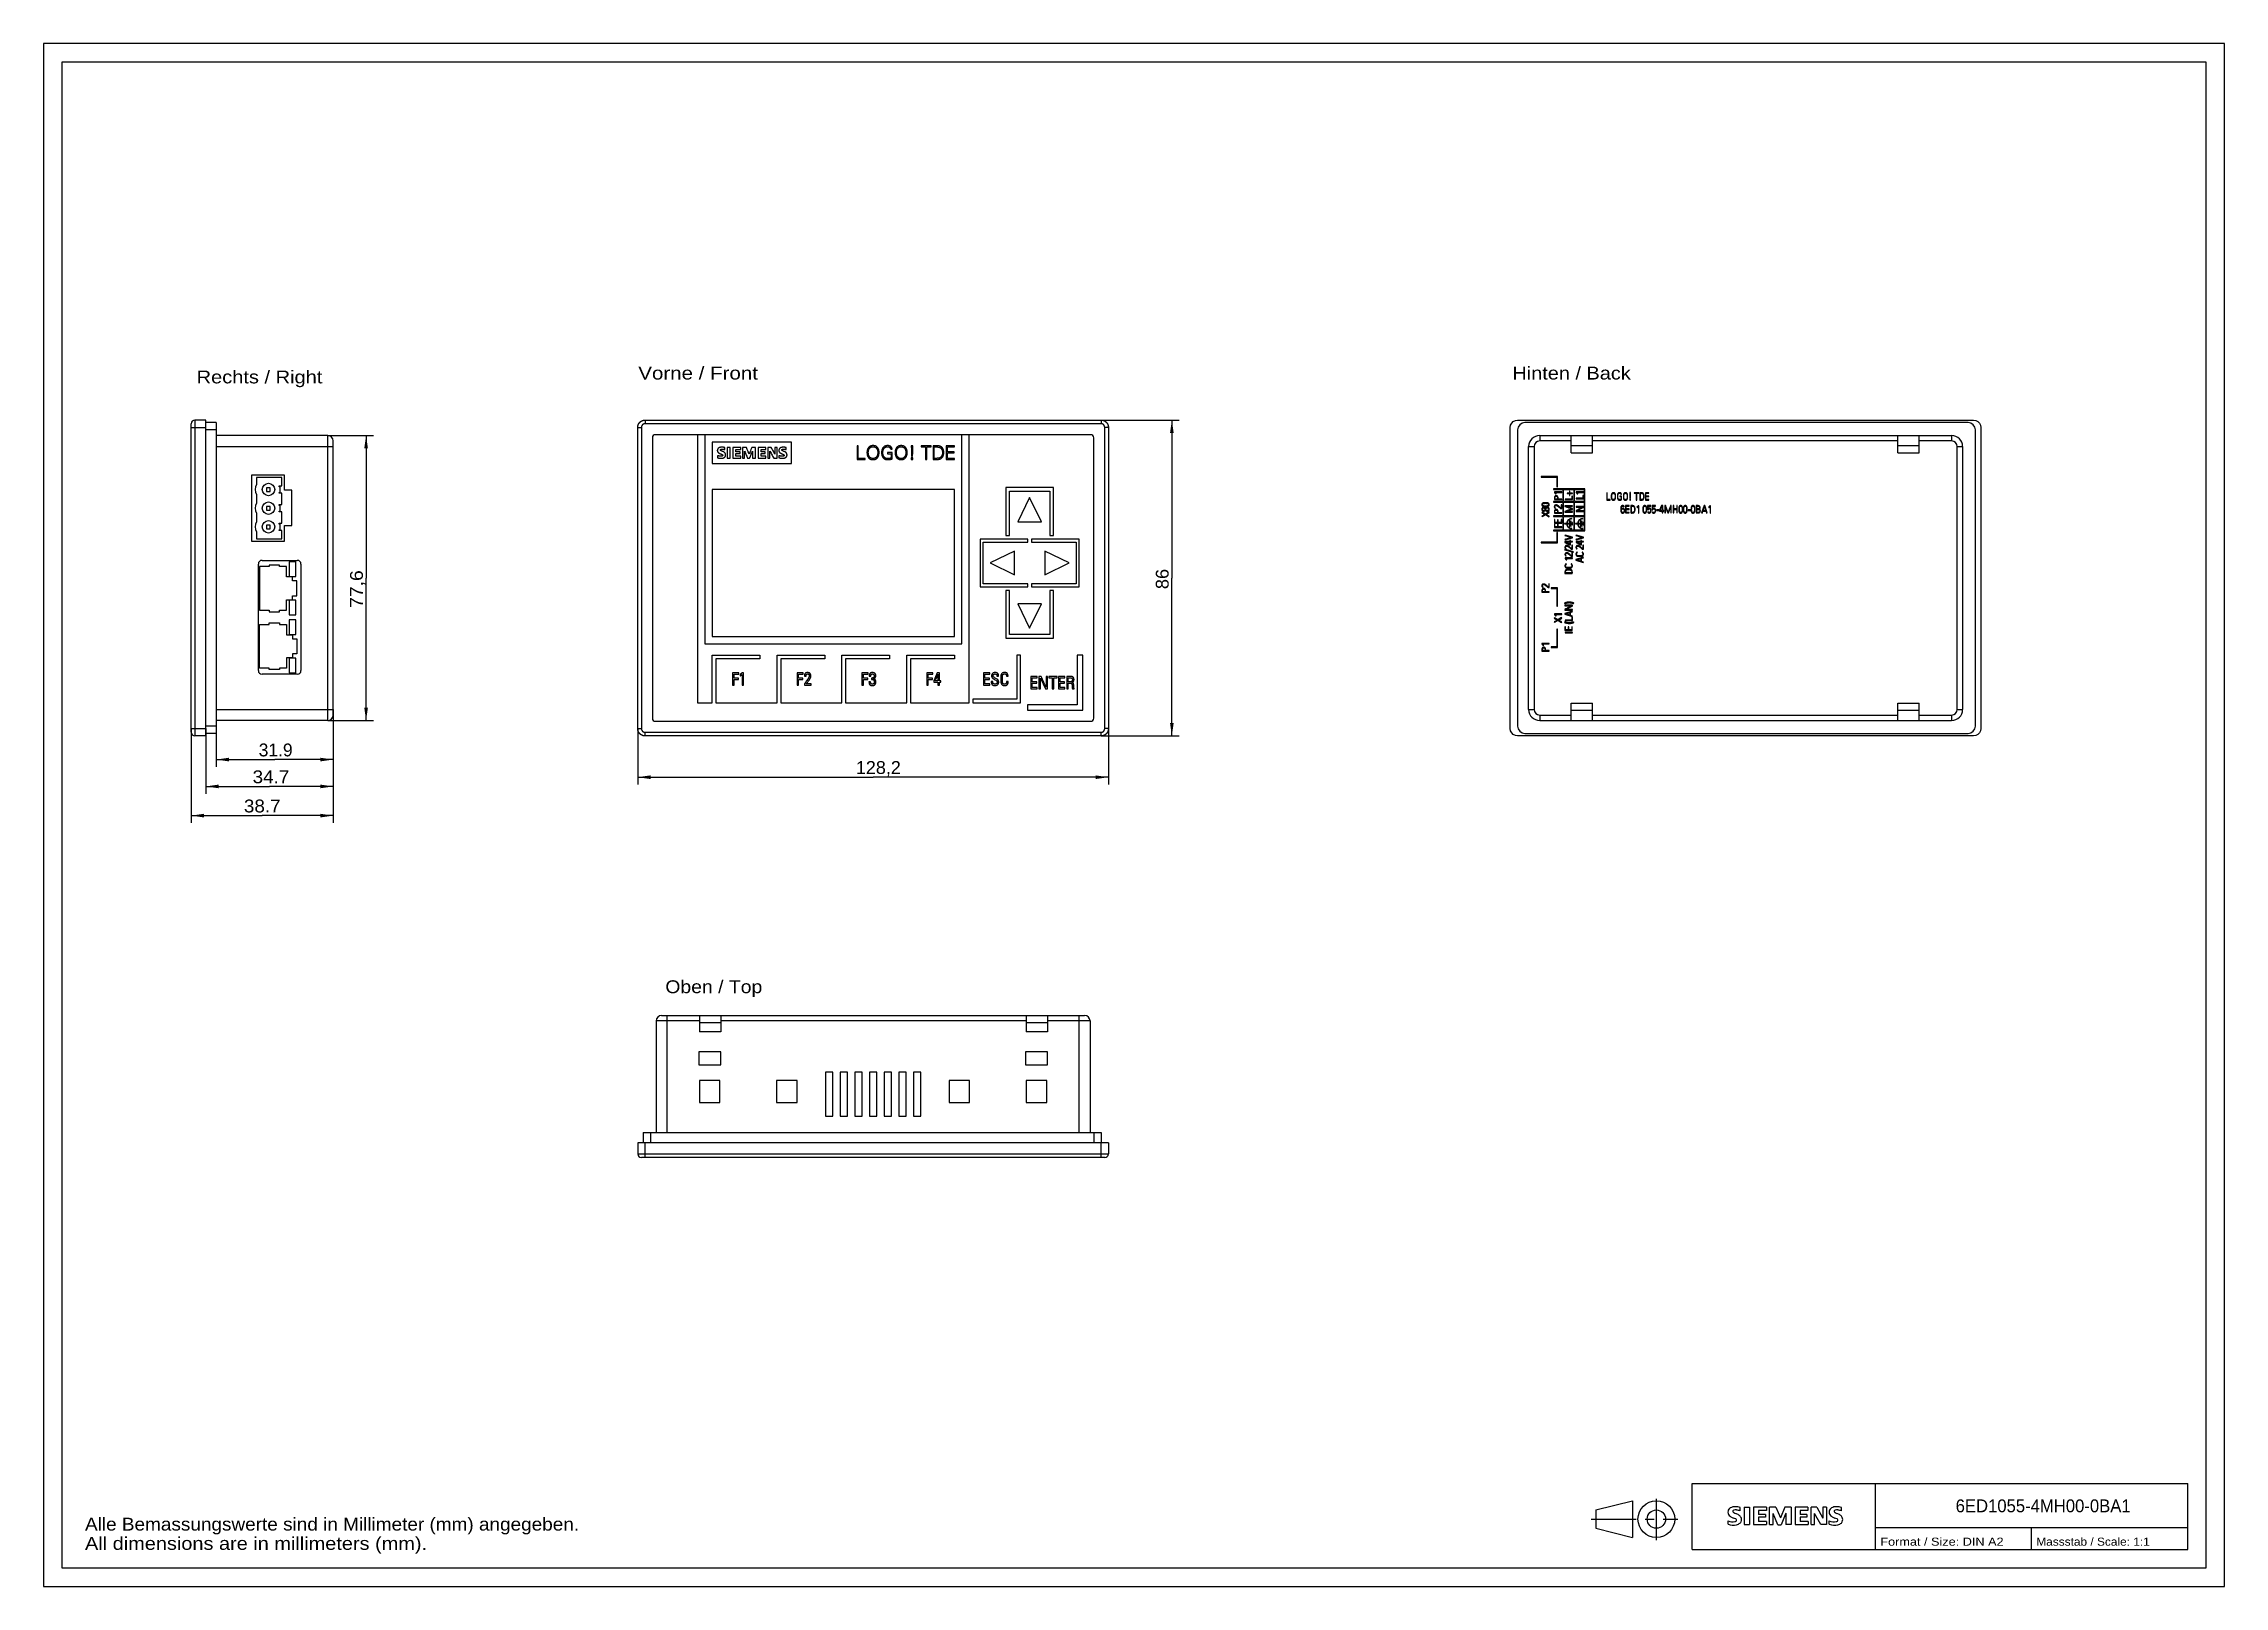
# Model space of a CAD drawing. Extents: x 0 to 594, y 0 to 420.
import ezdxf
from ezdxf.enums import TextEntityAlignment as Align

# ---------------------------------------------------------------- set-up
doc = ezdxf.new("R2010")
doc.units = 0
doc.header["$LTSCALE"] = 32.67
doc.linetypes.add('CENTER', pattern=[0.6, 0.375, -0.075, 0.075, -0.075])
for name, color, linetype in [('10000_FRONT', 7, 'CONTINUOUS'), ('10100_DIM_FRONT', 7, 'CONTINUOUS'), ('10300_FRONT_GERMAN_ENGLISH', 7, 'CONTINUOUS'), ('10500_FRONT_LABELING', 7, 'CONTINUOUS'), ('12000_RIGHT', 7, 'CONTINUOUS'), ('12100_DIM_RIGHT', 7, 'CONTINUOUS'), ('12300_RIGHT_GERMAN_ENGLISH', 7, 'CONTINUOUS'), ('13000_TOP', 7, 'CONTINUOUS'), ('13300_TOP_GERMAN_ENGLISH', 7, 'CONTINUOUS'), ('15000_BACK', 7, 'CONTINUOUS'), ('15300_BACK_GERMAN_ENGLISH', 7, 'CONTINUOUS'), ('15500_BACK_LABELING', 7, 'CONTINUOUS'), ('90000_FRAME', 7, 'CONTINUOUS'), ('91000_TIP', 7, 'CONTINUOUS')]:
    doc.layers.add(name, color=color, linetype=linetype)
doc.dimstyles.get("Standard").update_dxf_attribs({"dimtxt": 2.5, "dimasz": 2.5, "dimexe": 1.25, "dimexo": 0.625, "dimtad": 1, "dimcen": 2.5, "dimazin": 3, "dimtfac": 1, "dimtmove": 0, "dimatfit": 3})

msp = doc.modelspace()

# ---------------------------------------------------------------- texts
at = {"layer": '10300_FRONT_GERMAN_ENGLISH', "color": 7, "linetype": 'CONTINUOUS'}
msp.add_text('Vorne / Front', height=3.5, dxfattribs=at).set_placement((161.984, 328.556), (194.567, 328.556), align=Align.FIT)
at = {"layer": '12300_RIGHT_GERMAN_ENGLISH', "color": 7, "linetype": 'CONTINUOUS'}
msp.add_text('Rechts / Right', height=3.5, dxfattribs=at).set_placement((41.678, 327.505), (75.928, 327.505), align=Align.FIT)
at = {"layer": '13300_TOP_GERMAN_ENGLISH', "color": 7, "linetype": 'CONTINUOUS'}
msp.add_text('Oben / Top', height=3.5, dxfattribs=at).set_placement((169.339, 161.494), (195.756, 161.494), align=Align.FIT)
at = {"layer": '15300_BACK_GERMAN_ENGLISH', "color": 7, "linetype": 'CONTINUOUS'}
msp.add_text('Hinten / Back', height=3.5, dxfattribs=at).set_placement((400.061, 328.556), (432.311, 328.556), align=Align.FIT)
at = {"layer": '90000_FRAME', "color": 7, "linetype": 'CONTINUOUS'}
for s, height, p, p2 in [('6ED1055-4MH00-0BA1', 3.5, (520.801, 20.173), (568.467, 20.173)), ('Format / Size: DIN A2', 2.2, (500.285, 11.067), (533.862, 11.067)), ('Massstab / Scale: 1:1', 2.2, (542.773, 11.067), (573.678, 11.067))]:
    msp.add_text(s, height=height, dxfattribs=at).set_placement(p, p2, align=Align.FIT)
at = {"layer": '91000_TIP', "color": 7, "linetype": 'CONTINUOUS'}
for s, p, p2 in [('Alle Bemassungswerte sind in Millimeter (mm) angegeben.', (11.276, 15.19), (145.859, 15.19)), ('All dimensions are in millimeters (mm).', (11.276, 9.94), (104.442, 9.94))]:
    msp.add_text(s, height=3.5, dxfattribs=at).set_placement(p, p2, align=Align.FIT)

# ---------------------------------------------------------------- blocks, each defined once
blk = doc.blocks.new('*D0')
at = {"layer": '10100_DIM_FRONT', "color": 7, "linetype": 'CONTINUOUS'}
for p, q in [((161.83, 233.52), (161.83, 218.29)), ((290.03, 233.52), (290.03, 218.29)), ((161.83, 220.29), (225.93, 220.29)), ((290.03, 220.29), (225.93, 220.29))]:
    blk.add_line(p, q, dxfattribs=at)
for points in [[(165.33, 220.79), (161.83, 220.29), (165.33, 219.79)], [(286.53, 219.79), (290.03, 220.29), (286.53, 220.79)]]:
    blk.add_solid(points, dxfattribs=at)
blk.add_text('128,2', height=3.5, dxfattribs=at).set_placement((221.24, 221.17), (233.49, 221.17), align=Align.FIT)
blk = doc.blocks.new('*D1')
at = {"layer": '10100_DIM_FRONT', "color": 7, "linetype": 'CONTINUOUS'}
for p, q in [((288.03, 317.52), (309.31, 317.52)), ((307.31, 317.52), (307.31, 274.52)), ((307.31, 231.52), (307.31, 274.52)), ((288.03, 231.52), (309.31, 231.52))]:
    blk.add_line(p, q, dxfattribs=at)
for points in [[(307.81, 314.02), (307.31, 317.52), (306.81, 314.02)], [(306.81, 235.02), (307.31, 231.52), (307.81, 235.02)]]:
    blk.add_solid(points, dxfattribs=at)
blk.add_text('86', height=3.5, rotation=90, dxfattribs=at).set_placement((306.44, 271.5), (306.44, 277), align=Align.FIT)
blk = doc.blocks.new('*D2')
at = {"layer": '12100_DIM_RIGHT', "color": 7, "linetype": 'CONTINUOUS'}
for p, q in [((77.4, 313.32), (89.84, 313.32)), ((87.84, 313.32), (87.84, 274.52)), ((87.84, 235.72), (87.84, 274.52)), ((77.4, 235.72), (89.84, 235.72))]:
    blk.add_line(p, q, dxfattribs=at)
for points in [[(88.34, 309.82), (87.84, 313.32), (87.34, 309.82)], [(87.34, 239.22), (87.84, 235.72), (88.34, 239.22)]]:
    blk.add_solid(points, dxfattribs=at)
blk.add_text('77,6', height=3.5, rotation=90, dxfattribs=at).set_placement((86.97, 266.38), (86.97, 276.63), align=Align.FIT)
blk = doc.blocks.new('*D3')
at = {"layer": '12100_DIM_RIGHT', "color": 7, "linetype": 'CONTINUOUS'}
for p, q in [((78.9, 238.72), (78.9, 223.09)), ((47, 234.22), (47, 223.09)), ((47, 225.09), (62.95, 225.09)), ((78.9, 225.09), (62.95, 225.09))]:
    blk.add_line(p, q, dxfattribs=at)
for points in [[(50.5, 225.59), (47, 225.09), (50.5, 224.59)], [(75.4, 224.59), (78.9, 225.09), (75.4, 225.59)]]:
    blk.add_solid(points, dxfattribs=at)
blk.add_text('31.9', height=3.5, dxfattribs=at).set_placement((58.58, 225.96), (67.83, 225.96), align=Align.FIT)
blk = doc.blocks.new('*D4')
at = {"layer": '12100_DIM_RIGHT', "color": 7, "linetype": 'CONTINUOUS'}
for p, q in [((78.9, 238.72), (78.9, 215.78)), ((44.2, 233.52), (44.2, 215.78)), ((44.2, 217.78), (61.55, 217.78)), ((78.9, 217.78), (61.55, 217.78))]:
    blk.add_line(p, q, dxfattribs=at)
for points in [[(47.7, 218.28), (44.2, 217.78), (47.7, 217.28)], [(75.4, 217.28), (78.9, 217.78), (75.4, 218.28)]]:
    blk.add_solid(points, dxfattribs=at)
blk.add_text('34.7', height=3.5, dxfattribs=at).set_placement((56.93, 218.65), (66.93, 218.65), align=Align.FIT)
blk = doc.blocks.new('*D5')
at = {"layer": '12100_DIM_RIGHT', "color": 7, "linetype": 'CONTINUOUS'}
for p, q in [((78.9, 238.72), (78.9, 207.83)), ((40.2, 233.52), (40.2, 207.83)), ((40.2, 209.83), (59.55, 209.83)), ((78.9, 209.83), (59.55, 209.83))]:
    blk.add_line(p, q, dxfattribs=at)
for points in [[(43.7, 210.33), (40.2, 209.83), (43.7, 209.33)], [(75.4, 209.33), (78.9, 209.83), (75.4, 210.33)]]:
    blk.add_solid(points, dxfattribs=at)
blk.add_text('38.7', height=3.5, dxfattribs=at).set_placement((54.55, 210.7), (64.55, 210.7), align=Align.FIT)

# ---------------------------------------------------------------- dimensions: what is measured, and where the dimension line sits
at = {"layer": '10100_DIM_FRONT', "color": 7, "linetype": 'CONTINUOUS'}
dim = msp.add_linear_dim(base=(307.313, 317.52), p1=(288.034, 231.52), p2=(288.034, 317.52), angle=90, dimstyle='Standard', dxfattribs=at)
dim.commit()
dim.dimension.update_dxf_attribs({"geometry": '*D1', "text_midpoint": (304.688, 274.25), "dimtype": 128})
dim = msp.add_linear_dim(base=(290.026, 220.291), p1=(161.826, 233.52), p2=(290.026, 233.52), dimstyle='Standard', dxfattribs=at)
dim.commit()
dim.dimension.update_dxf_attribs({"geometry": '*D0', "text_midpoint": (227.361, 222.916), "dimtype": 128})
at = {"layer": '12100_DIM_RIGHT', "color": 7, "linetype": 'CONTINUOUS'}
for base, p1, p2, angle, picture, middle in [((87.841, 235.72), (77.397, 313.32), (77.397, 235.72), 270, '*D2', (85.216, 271.503)), ((40.197, 209.828), (78.897, 238.72), (40.197, 233.52), 180, '*D5', (59.547, 212.453)), ((44.197, 217.776), (78.897, 238.72), (44.197, 233.52), 180, '*D4', (61.931, 220.401))]:
    dim = msp.add_linear_dim(base=base, p1=p1, p2=p2, angle=angle, dimstyle='Standard', dxfattribs=at)
    dim.commit()
    dim.dimension.update_dxf_attribs({"geometry": picture, "text_midpoint": middle, "dimtype": 128})
dim = msp.add_linear_dim(base=(78.897, 225.088), p1=(46.997, 234.22), p2=(78.897, 238.72), dimstyle='Standard', dxfattribs=at)
dim.commit()
dim.dimension.update_dxf_attribs({"geometry": '*D3', "text_midpoint": (63.203, 227.713), "dimtype": 128})

# ---------------------------------------------------------------- linework, layer by layer
at = {"layer": '10000_FRONT', "color": 7, "linetype": 'CONTINUOUS'}
for p, q in [((161.826, 233.52), (161.826, 315.52)), ((161.826, 315.52), (162.826, 315.52)), ((162.826, 315.52), (162.826, 233.52)), ((163.818, 317.52), (163.818, 316.52)), ((163.818, 317.52), (288.034, 317.52)), ((288.034, 316.52), (163.818, 316.52)), ((288.034, 317.52), (288.034, 316.52)), ((289.026, 233.52), (289.026, 315.52)), ((290.026, 315.52), (289.026, 315.52)), ((290.026, 315.52), (290.026, 233.52)), ((165.826, 312.72), (165.826, 236.32)), ((285.226, 313.52), (166.626, 313.52)), ((178.126, 313.52), (178.126, 240.52)), ((180.126, 313.52), (180.126, 256.62)), ((250.126, 256.62), (250.126, 313.52)), ((252.126, 240.52), (252.126, 313.52)), ((286.026, 236.32), (286.026, 312.72)), ((182.126, 298.62), (182.126, 258.62)), ((248.126, 298.62), (182.126, 298.62)), ((248.126, 258.62), (248.126, 298.62)), ((262.076, 299.12), (262.076, 286.12)), ((275.076, 299.12), (262.076, 299.12)), ((263.076, 286.12), (263.076, 298.12)), ((263.076, 298.12), (274.076, 298.12)), ((274.076, 298.12), (274.076, 286.12)), ((275.076, 286.12), (275.076, 299.12)), ((268.576, 296.4), (265.341, 289.77)), ((271.811, 289.77), (268.576, 296.4)), ((262.076, 286.12), (263.076, 286.12)), ((265.341, 289.77), (271.811, 289.77)), ((274.076, 286.12), (275.076, 286.12)), ((255.076, 285.12), (255.076, 272.12)), ((268.076, 285.12), (255.076, 285.12)), ((255.876, 272.92), (255.876, 284.32)), ((255.876, 284.32), (268.076, 284.32)), ((264.416, 281.855), (257.786, 278.62)), ((264.416, 275.385), (264.416, 281.855)), ((268.076, 284.32), (268.076, 285.12)), ((269.076, 285.12), (269.076, 284.32)), ((282.076, 285.12), (269.076, 285.12)), ((269.076, 284.32), (281.276, 284.32)), ((272.736, 281.855), (272.736, 275.385)), ((279.366, 278.62), (272.736, 281.855)), ((281.276, 284.32), (281.276, 272.92)), ((282.076, 272.12), (282.076, 285.12)), ((257.786, 278.62), (264.416, 275.385)), ((272.736, 275.385), (279.366, 278.62)), ((255.076, 272.12), (268.076, 272.12)), ((268.076, 272.92), (255.876, 272.92)), ((262.076, 271.12), (262.076, 258.12)), ((263.076, 271.12), (262.076, 271.12)), ((263.076, 259.12), (263.076, 271.12)), ((265.341, 267.47), (268.576, 260.84)), ((271.811, 267.47), (265.341, 267.47)), ((268.076, 272.12), (268.076, 272.92)), ((268.576, 260.84), (271.811, 267.47)), ((269.076, 272.92), (269.076, 272.12)), ((281.276, 272.92), (269.076, 272.92)), ((269.076, 272.12), (282.076, 272.12)), ((274.076, 271.12), (274.076, 259.12)), ((275.076, 271.12), (274.076, 271.12)), ((275.076, 258.12), (275.076, 271.12)), ((180.126, 256.62), (250.126, 256.62)), ((182.126, 258.62), (248.126, 258.62)), ((262.076, 258.12), (275.076, 258.12)), ((274.076, 259.12), (263.076, 259.12)), ((182.101, 240.52), (182.101, 253.52)), ((182.101, 253.52), (195.101, 253.52)), ((183.101, 252.52), (183.101, 240.52)), ((195.101, 252.52), (183.101, 252.52)), ((195.101, 253.52), (195.101, 252.52)), ((199.766, 240.52), (199.766, 253.52)), ((199.766, 253.52), (212.766, 253.52)), ((200.766, 252.52), (200.766, 240.52)), ((212.766, 252.52), (200.766, 252.52)), ((212.766, 253.52), (212.766, 252.52)), ((217.431, 240.52), (217.431, 253.52)), ((217.431, 253.52), (230.431, 253.52)), ((218.431, 252.52), (218.431, 240.52)), ((230.431, 252.52), (218.431, 252.52)), ((230.431, 253.52), (230.431, 252.52)), ((235.096, 240.52), (235.096, 253.52)), ((235.096, 253.52), (248.096, 253.52)), ((236.096, 252.52), (236.096, 240.52)), ((248.096, 252.52), (236.096, 252.52)), ((248.096, 253.52), (248.096, 252.52)), ((265.126, 253.52), (265.126, 241.52)), ((266.126, 253.52), (265.126, 253.52)), ((266.126, 240.52), (266.126, 253.52)), ((281.526, 253.52), (281.526, 240.02)), ((283.026, 253.52), (281.526, 253.52)), ((283.026, 238.52), (283.026, 253.52)), ((178.126, 240.52), (182.101, 240.52)), ((183.101, 240.52), (199.766, 240.52)), ((200.766, 240.52), (217.431, 240.52)), ((218.431, 240.52), (235.096, 240.52)), ((236.096, 240.52), (252.126, 240.52)), ((253.126, 241.52), (253.126, 240.52)), ((265.126, 241.52), (253.126, 241.52)), ((253.126, 240.52), (266.126, 240.52)), ((268.026, 240.02), (268.026, 238.52)), ((281.526, 240.02), (268.026, 240.02)), ((268.026, 238.52), (283.026, 238.52)), ((161.826, 233.52), (162.826, 233.52)), ((163.818, 231.52), (163.818, 232.52)), ((163.818, 232.52), (288.034, 232.52)), ((166.626, 235.52), (285.226, 235.52)), ((288.034, 231.52), (288.034, 232.52)), ((290.026, 233.52), (289.026, 233.52)), ((288.034, 231.52), (163.818, 231.52))]:
    msp.add_line(p, q, dxfattribs=at)
for points in [[(161.826, 315.52), (161.826, 315.546), (161.827, 315.573), (161.828, 315.599), (161.829, 315.626), (161.831, 315.652), (161.832, 315.679), (161.835, 315.705), (161.837, 315.731), (161.84, 315.757), (161.844, 315.784), (161.847, 315.81), (161.851, 315.836), (161.855, 315.862), (161.86, 315.888), (161.865, 315.914), (161.87, 315.94), (161.876, 315.966), (161.882, 315.992), (161.889, 316.018), (161.895, 316.043), (161.902, 316.069), (161.91, 316.094), (161.917, 316.119), (161.925, 316.144), (161.934, 316.169), (161.942, 316.194), (161.951, 316.219), (161.961, 316.243), (161.97, 316.268), (161.98, 316.292), (161.99, 316.316), (162.001, 316.34), (162.012, 316.364), (162.023, 316.388), (162.034, 316.411), (162.046, 316.435), (162.058, 316.458), (162.071, 316.481), (162.083, 316.504), (162.097, 316.527), (162.11, 316.55), (162.124, 316.573), (162.138, 316.595), (162.152, 316.618), (162.167, 316.64), (162.182, 316.662), (162.197, 316.683), (162.212, 316.705), (162.228, 316.726), (162.244, 316.747), (162.26, 316.767), (162.276, 316.788), (162.293, 316.808), (162.31, 316.828), (162.327, 316.848), (162.345, 316.867), (162.363, 316.886), (162.381, 316.906), (162.399, 316.924), (162.417, 316.943), (162.436, 316.961), (162.455, 316.98), (162.474, 316.997), (162.494, 317.015), (162.514, 317.033), (162.534, 317.05), (162.554, 317.067), (162.575, 317.084), (162.596, 317.1), (162.617, 317.116), (162.638, 317.132), (162.659, 317.147), (162.681, 317.163), (162.702, 317.178), (162.724, 317.192), (162.746, 317.207), (162.769, 317.221), (162.791, 317.234), (162.813, 317.248), (162.836, 317.261), (162.859, 317.274), (162.882, 317.286), (162.905, 317.298), (162.929, 317.31), (162.952, 317.322), (162.976, 317.333), (163, 317.344), (163.024, 317.355), (163.048, 317.365), (163.072, 317.375), (163.097, 317.385), (163.122, 317.394), (163.147, 317.403), (163.172, 317.412), (163.197, 317.42), (163.222, 317.429), (163.247, 317.436), (163.273, 317.444), (163.298, 317.451), (163.324, 317.457), (163.349, 317.464), (163.375, 317.47), (163.4, 317.475), (163.426, 317.481), (163.452, 317.486), (163.477, 317.49), (163.503, 317.495), (163.529, 317.499), (163.555, 317.502), (163.581, 317.506), (163.607, 317.509), (163.633, 317.511), (163.66, 317.513), (163.686, 317.515), (163.712, 317.517), (163.739, 317.518), (163.765, 317.519), (163.791, 317.52), (163.818, 317.52)], [(163.818, 316.52), (163.804, 316.52), (163.791, 316.519), (163.777, 316.519), (163.763, 316.518), (163.75, 316.517), (163.736, 316.516), (163.723, 316.515), (163.709, 316.514), (163.696, 316.512), (163.682, 316.51), (163.669, 316.509), (163.656, 316.506), (163.642, 316.504), (163.629, 316.502), (163.616, 316.499), (163.602, 316.496), (163.589, 316.493), (163.576, 316.49), (163.563, 316.486), (163.55, 316.483), (163.537, 316.479), (163.524, 316.475), (163.511, 316.471), (163.498, 316.467), (163.485, 316.462), (163.472, 316.457), (163.459, 316.452), (163.446, 316.447), (163.434, 316.442), (163.421, 316.437), (163.409, 316.431), (163.396, 316.426), (163.384, 316.42), (163.372, 316.414), (163.36, 316.408), (163.348, 316.401), (163.336, 316.395), (163.324, 316.388), (163.313, 316.381), (163.301, 316.374), (163.29, 316.367), (163.278, 316.36), (163.267, 316.352), (163.256, 316.345), (163.245, 316.337), (163.233, 316.329), (163.223, 316.321), (163.212, 316.312), (163.201, 316.304), (163.19, 316.295), (163.18, 316.286), (163.169, 316.277), (163.159, 316.268), (163.149, 316.259), (163.139, 316.25), (163.129, 316.241), (163.12, 316.231), (163.11, 316.222), (163.101, 316.212), (163.091, 316.202), (163.082, 316.192), (163.073, 316.182), (163.065, 316.171), (163.056, 316.161), (163.047, 316.151), (163.039, 316.14), (163.031, 316.129), (163.022, 316.118), (163.014, 316.107), (163.007, 316.096), (162.999, 316.085), (162.991, 316.074), (162.984, 316.062), (162.976, 316.05), (162.969, 316.039), (162.962, 316.027), (162.956, 316.015), (162.949, 316.003), (162.943, 315.991), (162.936, 315.979), (162.93, 315.967), (162.924, 315.955), (162.919, 315.943), (162.913, 315.93), (162.908, 315.918), (162.902, 315.905), (162.897, 315.893), (162.892, 315.88), (162.888, 315.867), (162.883, 315.855), (162.879, 315.842), (162.874, 315.829), (162.87, 315.816), (162.866, 315.803), (162.863, 315.79), (162.859, 315.777), (162.856, 315.763), (162.853, 315.75), (162.85, 315.737), (162.847, 315.723), (162.844, 315.71), (162.842, 315.696), (162.839, 315.683), (162.837, 315.669), (162.835, 315.656), (162.834, 315.642), (162.832, 315.629), (162.831, 315.615), (162.829, 315.602), (162.828, 315.588), (162.828, 315.574), (162.827, 315.561), (162.827, 315.547), (162.826, 315.533), (162.826, 315.52)], [(288.034, 317.52), (288.061, 317.52), (288.088, 317.519), (288.114, 317.518), (288.14, 317.517), (288.167, 317.515), (288.193, 317.513), (288.22, 317.511), (288.246, 317.509), (288.272, 317.506), (288.298, 317.502), (288.325, 317.499), (288.351, 317.495), (288.377, 317.49), (288.403, 317.485), (288.429, 317.48), (288.455, 317.475), (288.481, 317.469), (288.507, 317.463), (288.532, 317.457), (288.558, 317.45), (288.583, 317.443), (288.609, 317.435), (288.634, 317.427), (288.659, 317.419), (288.684, 317.411), (288.708, 317.402), (288.733, 317.393), (288.757, 317.384), (288.782, 317.374), (288.806, 317.364), (288.83, 317.354), (288.854, 317.343), (288.878, 317.332), (288.902, 317.321), (288.925, 317.309), (288.949, 317.297), (288.972, 317.285), (288.995, 317.273), (289.018, 317.26), (289.041, 317.246), (289.064, 317.233), (289.086, 317.219), (289.109, 317.205), (289.131, 317.19), (289.153, 317.176), (289.175, 317.161), (289.196, 317.145), (289.218, 317.13), (289.239, 317.114), (289.259, 317.098), (289.28, 317.082), (289.3, 317.065), (289.32, 317.048), (289.34, 317.031), (289.36, 317.014), (289.379, 316.996), (289.398, 316.978), (289.417, 316.96), (289.436, 316.942), (289.455, 316.923), (289.473, 316.904), (289.491, 316.885), (289.509, 316.866), (289.526, 316.846), (289.544, 316.826), (289.561, 316.806), (289.578, 316.786), (289.594, 316.765), (289.611, 316.744), (289.627, 316.723), (289.642, 316.702), (289.658, 316.68), (289.673, 316.659), (289.688, 316.637), (289.702, 316.615), (289.716, 316.593), (289.73, 316.57), (289.744, 316.548), (289.757, 316.525), (289.77, 316.503), (289.783, 316.48), (289.795, 316.457), (289.807, 316.433), (289.819, 316.41), (289.83, 316.386), (289.841, 316.363), (289.852, 316.339), (289.863, 316.314), (289.873, 316.29), (289.883, 316.266), (289.893, 316.241), (289.902, 316.216), (289.911, 316.191), (289.92, 316.166), (289.928, 316.141), (289.936, 316.116), (289.944, 316.091), (289.951, 316.065), (289.958, 316.04), (289.965, 316.014), (289.971, 315.989), (289.977, 315.963), (289.982, 315.938), (289.988, 315.912), (289.993, 315.886), (289.997, 315.86), (290.001, 315.835), (290.005, 315.809), (290.009, 315.783), (290.012, 315.757), (290.015, 315.731), (290.018, 315.704), (290.02, 315.678), (290.022, 315.652), (290.023, 315.626), (290.025, 315.599), (290.026, 315.573), (290.026, 315.546), (290.026, 315.52)], [(289.026, 315.52), (289.026, 315.536), (289.026, 315.552), (289.025, 315.567), (289.024, 315.583), (289.023, 315.599), (289.022, 315.615), (289.02, 315.63), (289.018, 315.646), (289.016, 315.662), (289.014, 315.677), (289.011, 315.693), (289.009, 315.708), (289.006, 315.724), (289.002, 315.739), (288.999, 315.754), (288.995, 315.77), (288.991, 315.785), (288.987, 315.8), (288.982, 315.815), (288.978, 315.83), (288.973, 315.846), (288.967, 315.861), (288.962, 315.876), (288.956, 315.89), (288.95, 315.905), (288.944, 315.92), (288.938, 315.934), (288.931, 315.948), (288.924, 315.963), (288.917, 315.977), (288.91, 315.991), (288.903, 316.005), (288.895, 316.018), (288.887, 316.032), (288.879, 316.045), (288.871, 316.059), (288.862, 316.072), (288.854, 316.085), (288.845, 316.098), (288.835, 316.111), (288.826, 316.124), (288.816, 316.136), (288.806, 316.149), (288.796, 316.161), (288.786, 316.173), (288.776, 316.185), (288.765, 316.197), (288.755, 316.209), (288.744, 316.22), (288.733, 316.231), (288.721, 316.242), (288.71, 316.253), (288.698, 316.264), (288.687, 316.274), (288.675, 316.285), (288.663, 316.295), (288.65, 316.305), (288.638, 316.314), (288.625, 316.324), (288.613, 316.333), (288.6, 316.342), (288.587, 316.351), (288.574, 316.36), (288.56, 316.369), (288.547, 316.377), (288.533, 316.385), (288.519, 316.393), (288.505, 316.401), (288.491, 316.408), (288.477, 316.415), (288.463, 316.422), (288.449, 316.429), (288.434, 316.435), (288.42, 316.442), (288.406, 316.448), (288.391, 316.453), (288.376, 316.459), (288.361, 316.464), (288.346, 316.469), (288.331, 316.474), (288.316, 316.479), (288.301, 316.483), (288.286, 316.487), (288.271, 316.491), (288.255, 316.495), (288.239, 316.498), (288.224, 316.502), (288.208, 316.504), (288.193, 316.507), (288.177, 316.51), (288.161, 316.512), (288.145, 316.514), (288.13, 316.515), (288.114, 316.517), (288.098, 316.518), (288.082, 316.519), (288.066, 316.519), (288.05, 316.52), (288.034, 316.52)], [(163.818, 231.52), (163.791, 231.52), (163.765, 231.52), (163.738, 231.521), (163.712, 231.523), (163.686, 231.524), (163.659, 231.526), (163.633, 231.528), (163.606, 231.531), (163.58, 231.534), (163.554, 231.537), (163.528, 231.541), (163.502, 231.545), (163.476, 231.549), (163.449, 231.554), (163.423, 231.559), (163.397, 231.565), (163.372, 231.57), (163.346, 231.577), (163.32, 231.583), (163.295, 231.59), (163.269, 231.597), (163.244, 231.604), (163.219, 231.612), (163.194, 231.62), (163.169, 231.629), (163.144, 231.637), (163.119, 231.646), (163.095, 231.656), (163.071, 231.665), (163.046, 231.675), (163.022, 231.686), (162.998, 231.696), (162.975, 231.707), (162.951, 231.719), (162.927, 231.73), (162.904, 231.742), (162.88, 231.754), (162.857, 231.767), (162.834, 231.78), (162.811, 231.793), (162.789, 231.807), (162.766, 231.821), (162.743, 231.835), (162.721, 231.849), (162.699, 231.864), (162.678, 231.879), (162.656, 231.894), (162.635, 231.91), (162.614, 231.926), (162.593, 231.942), (162.572, 231.958), (162.552, 231.974), (162.532, 231.991), (162.512, 232.008), (162.493, 232.026), (162.473, 232.043), (162.454, 232.061), (162.435, 232.079), (162.416, 232.098), (162.398, 232.116), (162.379, 232.135), (162.361, 232.154), (162.344, 232.174), (162.326, 232.193), (162.309, 232.213), (162.292, 232.234), (162.275, 232.254), (162.258, 232.275), (162.242, 232.296), (162.226, 232.317), (162.21, 232.338), (162.195, 232.359), (162.18, 232.381), (162.165, 232.403), (162.15, 232.425), (162.136, 232.447), (162.122, 232.469), (162.109, 232.492), (162.095, 232.514), (162.082, 232.537), (162.07, 232.56), (162.057, 232.583), (162.045, 232.606), (162.034, 232.63), (162.022, 232.653), (162.011, 232.677), (162, 232.701), (161.99, 232.725), (161.979, 232.749), (161.969, 232.774), (161.96, 232.798), (161.95, 232.823), (161.941, 232.848), (161.933, 232.873), (161.924, 232.898), (161.916, 232.924), (161.909, 232.949), (161.901, 232.974), (161.894, 233), (161.888, 233.025), (161.882, 233.051), (161.876, 233.076), (161.87, 233.102), (161.865, 233.128), (161.86, 233.153), (161.855, 233.179), (161.851, 233.205), (161.847, 233.231), (161.843, 233.257), (161.84, 233.283), (161.837, 233.309), (161.835, 233.335), (161.832, 233.361), (161.831, 233.388), (161.829, 233.414), (161.828, 233.44), (161.827, 233.467), (161.826, 233.493), (161.826, 233.52)], [(162.826, 233.52), (162.826, 233.504), (162.827, 233.488), (162.827, 233.472), (162.828, 233.456), (162.829, 233.441), (162.831, 233.425), (162.832, 233.409), (162.834, 233.394), (162.836, 233.378), (162.838, 233.362), (162.841, 233.347), (162.844, 233.331), (162.847, 233.316), (162.85, 233.301), (162.854, 233.285), (162.857, 233.27), (162.861, 233.255), (162.866, 233.239), (162.87, 233.224), (162.875, 233.209), (162.88, 233.194), (162.885, 233.179), (162.891, 233.164), (162.896, 233.149), (162.902, 233.134), (162.908, 233.12), (162.915, 233.105), (162.921, 233.091), (162.928, 233.077), (162.935, 233.063), (162.942, 233.049), (162.95, 233.035), (162.957, 233.021), (162.965, 233.008), (162.973, 232.994), (162.982, 232.981), (162.99, 232.968), (162.999, 232.954), (163.008, 232.941), (163.017, 232.929), (163.026, 232.916), (163.036, 232.903), (163.046, 232.891), (163.056, 232.878), (163.066, 232.866), (163.077, 232.854), (163.087, 232.842), (163.098, 232.831), (163.109, 232.819), (163.12, 232.808), (163.131, 232.797), (163.142, 232.786), (163.154, 232.776), (163.166, 232.765), (163.178, 232.755), (163.19, 232.745), (163.202, 232.735), (163.214, 232.725), (163.227, 232.716), (163.24, 232.706), (163.253, 232.697), (163.266, 232.688), (163.279, 232.679), (163.292, 232.671), (163.306, 232.663), (163.32, 232.654), (163.333, 232.647), (163.347, 232.639), (163.361, 232.631), (163.375, 232.624), (163.389, 232.617), (163.404, 232.611), (163.418, 232.604), (163.432, 232.598), (163.447, 232.592), (163.462, 232.586), (163.476, 232.581), (163.491, 232.575), (163.506, 232.57), (163.521, 232.565), (163.536, 232.561), (163.551, 232.556), (163.567, 232.552), (163.582, 232.548), (163.597, 232.545), (163.613, 232.541), (163.629, 232.538), (163.644, 232.535), (163.66, 232.532), (163.676, 232.53), (163.691, 232.528), (163.707, 232.526), (163.723, 232.524), (163.739, 232.523), (163.754, 232.522), (163.77, 232.521), (163.786, 232.52), (163.802, 232.52), (163.818, 232.52)], [(290.026, 233.52), (290.026, 233.493), (290.026, 233.467), (290.025, 233.44), (290.023, 233.414), (290.022, 233.387), (290.02, 233.361), (290.018, 233.335), (290.015, 233.308), (290.012, 233.282), (290.009, 233.256), (290.005, 233.23), (290.001, 233.204), (289.997, 233.178), (289.992, 233.152), (289.987, 233.126), (289.982, 233.1), (289.976, 233.074), (289.97, 233.048), (289.964, 233.022), (289.957, 232.996), (289.95, 232.971), (289.943, 232.946), (289.935, 232.92), (289.927, 232.895), (289.919, 232.87), (289.91, 232.846), (289.901, 232.821), (289.892, 232.796), (289.882, 232.772), (289.872, 232.748), (289.862, 232.724), (289.852, 232.7), (289.841, 232.676), (289.83, 232.652), (289.818, 232.628), (289.806, 232.605), (289.794, 232.582), (289.782, 232.558), (289.769, 232.535), (289.756, 232.512), (289.742, 232.489), (289.729, 232.467), (289.715, 232.444), (289.7, 232.422), (289.686, 232.4), (289.671, 232.378), (289.656, 232.356), (289.64, 232.335), (289.625, 232.314), (289.609, 232.293), (289.592, 232.272), (289.576, 232.252), (289.559, 232.232), (289.542, 232.212), (289.525, 232.192), (289.508, 232.172), (289.49, 232.153), (289.472, 232.134), (289.454, 232.115), (289.435, 232.097), (289.416, 232.078), (289.397, 232.06), (289.378, 232.042), (289.358, 232.024), (289.339, 232.007), (289.319, 231.99), (289.298, 231.973), (289.278, 231.956), (289.257, 231.94), (289.236, 231.923), (289.215, 231.908), (289.193, 231.892), (289.172, 231.877), (289.15, 231.862), (289.128, 231.847), (289.106, 231.833), (289.084, 231.819), (289.062, 231.805), (289.039, 231.792), (289.016, 231.779), (288.993, 231.766), (288.97, 231.754), (288.947, 231.741), (288.924, 231.729), (288.9, 231.718), (288.877, 231.707), (288.853, 231.696), (288.829, 231.685), (288.804, 231.675), (288.78, 231.665), (288.755, 231.655), (288.731, 231.645), (288.706, 231.636), (288.681, 231.628), (288.656, 231.619), (288.63, 231.611), (288.605, 231.603), (288.58, 231.596), (288.554, 231.589), (288.529, 231.582), (288.503, 231.576), (288.478, 231.57), (288.452, 231.564), (288.427, 231.559), (288.401, 231.554), (288.375, 231.549), (288.349, 231.545), (288.323, 231.541), (288.297, 231.537), (288.271, 231.534), (288.245, 231.531), (288.219, 231.528), (288.193, 231.526), (288.167, 231.524), (288.14, 231.523), (288.114, 231.521), (288.087, 231.52), (288.061, 231.52), (288.034, 231.52)], [(288.034, 232.52), (288.048, 232.52), (288.062, 232.52), (288.075, 232.521), (288.089, 232.521), (288.103, 232.522), (288.116, 232.523), (288.13, 232.524), (288.143, 232.526), (288.157, 232.527), (288.17, 232.529), (288.184, 232.531), (288.197, 232.533), (288.21, 232.535), (288.224, 232.538), (288.237, 232.541), (288.25, 232.543), (288.263, 232.547), (288.276, 232.55), (288.29, 232.553), (288.303, 232.557), (288.316, 232.561), (288.329, 232.564), (288.342, 232.569), (288.355, 232.573), (288.368, 232.578), (288.381, 232.582), (288.393, 232.587), (288.406, 232.592), (288.419, 232.597), (288.431, 232.603), (288.444, 232.608), (288.456, 232.614), (288.468, 232.62), (288.48, 232.626), (288.492, 232.632), (288.504, 232.638), (288.516, 232.645), (288.528, 232.652), (288.54, 232.658), (288.551, 232.665), (288.563, 232.673), (288.574, 232.68), (288.585, 232.687), (288.597, 232.695), (288.608, 232.703), (288.619, 232.711), (288.63, 232.719), (288.641, 232.727), (288.652, 232.736), (288.662, 232.744), (288.673, 232.753), (288.683, 232.762), (288.693, 232.771), (288.703, 232.78), (288.713, 232.789), (288.723, 232.799), (288.733, 232.808), (288.742, 232.818), (288.752, 232.828), (288.761, 232.838), (288.77, 232.848), (288.779, 232.858), (288.788, 232.868), (288.797, 232.878), (288.805, 232.889), (288.814, 232.9), (288.822, 232.91), (288.83, 232.921), (288.838, 232.932), (288.846, 232.943), (288.854, 232.955), (288.861, 232.966), (288.869, 232.977), (288.876, 232.989), (288.883, 233.001), (288.89, 233.013), (288.897, 233.024), (288.903, 233.036), (288.91, 233.048), (288.916, 233.06), (288.922, 233.072), (288.928, 233.085), (288.934, 233.097), (288.939, 233.109), (288.945, 233.122), (288.95, 233.134), (288.955, 233.147), (288.96, 233.159), (288.965, 233.172), (288.969, 233.185), (288.974, 233.198), (288.978, 233.211), (288.982, 233.224), (288.986, 233.237), (288.99, 233.25), (288.993, 233.263), (288.997, 233.276), (289, 233.289), (289.003, 233.303), (289.006, 233.316), (289.008, 233.33), (289.011, 233.343), (289.013, 233.357), (289.015, 233.37), (289.017, 233.384), (289.019, 233.397), (289.02, 233.411), (289.022, 233.424), (289.023, 233.438), (289.024, 233.451), (289.025, 233.465), (289.025, 233.479), (289.026, 233.492), (289.026, 233.506), (289.026, 233.52)]]:
    msp.add_lwpolyline(points, dxfattribs=at)
for centre, start, end in [((166.626, 312.72), 90, 180), ((285.226, 312.72), 0, 90), ((166.626, 236.32), 180, 270), ((285.226, 236.32), 270, 360)]:
    msp.add_arc(centre, 0.8, start, end, dxfattribs=at)
at = {"layer": '10500_FRONT_LABELING', "color": 7, "linetype": 'CONTINUOUS'}
for p, q in [((182.126, 311.52), (182.126, 305.72)), ((203.726, 311.52), (182.126, 311.52)), ((185.549, 309.472), (185.549, 310.031)), ((186.197, 310.056), (186.197, 307.173)), ((187.048, 310.056), (186.197, 310.056)), ((187.048, 307.173), (187.048, 310.056)), ((187.721, 310.056), (187.721, 307.173)), ((189.867, 310.056), (187.721, 310.056)), ((188.572, 308.9), (188.572, 309.548)), ((188.572, 309.548), (189.867, 309.548)), ((189.702, 308.9), (188.572, 308.9)), ((189.702, 308.405), (189.702, 308.9)), ((189.867, 309.548), (189.867, 310.056)), ((190.375, 310.056), (190.375, 307.173)), ((191.417, 310.056), (190.375, 310.056)), ((190.934, 307.173), (190.934, 309.091)), ((193.944, 310.056), (192.903, 310.056)), ((193.106, 309.091), (193.106, 307.173)), ((193.944, 307.173), (193.944, 310.056)), ((194.592, 310.056), (194.592, 307.173)), ((196.725, 310.056), (194.592, 310.056)), ((195.43, 308.9), (195.43, 309.548)), ((195.43, 309.548), (196.725, 309.548)), ((196.56, 308.9), (195.43, 308.9)), ((196.56, 308.405), (196.56, 308.9)), ((196.725, 309.548), (196.725, 310.056)), ((197.246, 310.056), (197.246, 307.173)), ((198.186, 310.056), (197.246, 310.056)), ((197.83, 307.173), (197.83, 309.015)), ((199.214, 310.056), (199.214, 308.253)), ((199.773, 310.056), (199.214, 310.056)), ((199.773, 307.173), (199.773, 310.056)), ((202.3, 309.472), (202.3, 310.031)), ((203.726, 305.72), (203.726, 311.52)), ((221.579, 310.488), (221.579, 306.805)), ((221.909, 310.488), (221.579, 310.488)), ((221.909, 307.097), (221.909, 310.488)), ((230.748, 309.573), (231.117, 309.573)), ((236.756, 310.488), (236.336, 310.488)), ((239.017, 310.488), (239.017, 310.196)), ((241.722, 310.488), (239.017, 310.488)), ((239.017, 310.196), (240.21, 310.196)), ((240.21, 310.196), (240.21, 306.805)), ((240.54, 306.805), (240.54, 310.196)), ((240.54, 310.196), (241.722, 310.196)), ((241.722, 310.196), (241.722, 310.488)), ((242.28, 310.488), (242.28, 306.805)), ((243.121, 310.488), (242.28, 310.488)), ((242.61, 307.097), (242.61, 310.196)), ((242.61, 310.196), (243.271, 310.196)), ((245.874, 310.488), (245.874, 306.805)), ((248.072, 310.488), (245.874, 310.488)), ((246.204, 308.862), (246.204, 310.196)), ((246.204, 310.196), (248.072, 310.196)), ((248.072, 310.196), (248.072, 310.488)), ((182.126, 305.72), (203.726, 305.72)), ((183.581, 307.834), (183.581, 307.237)), ((186.197, 307.173), (187.048, 307.173)), ((187.721, 307.173), (189.867, 307.173)), ((188.572, 307.719), (188.572, 308.405)), ((188.572, 308.405), (189.702, 308.405)), ((189.867, 307.719), (188.572, 307.719)), ((189.867, 307.173), (189.867, 307.719)), ((190.375, 307.173), (190.934, 307.173)), ((191.747, 307.173), (192.293, 307.173)), ((193.106, 307.173), (193.944, 307.173)), ((194.592, 307.173), (196.763, 307.173)), ((195.43, 307.719), (195.43, 308.405)), ((195.43, 308.405), (196.56, 308.405)), ((196.763, 307.719), (195.43, 307.719)), ((196.763, 307.173), (196.763, 307.719)), ((197.246, 307.173), (197.83, 307.173)), ((198.872, 307.173), (199.773, 307.173)), ((200.294, 307.834), (200.294, 307.237)), ((221.579, 306.805), (223.776, 306.805)), ((223.776, 307.097), (221.909, 307.097)), ((223.776, 306.805), (223.776, 307.097)), ((229.897, 308.659), (229.897, 308.354)), ((231.142, 308.659), (229.897, 308.659)), ((229.897, 308.354), (230.825, 308.354)), ((230.825, 308.354), (230.825, 307.173)), ((231.142, 306.932), (231.142, 308.659)), ((236.336, 307.224), (236.336, 306.805)), ((236.743, 307.224), (236.336, 307.224)), ((236.336, 306.805), (236.743, 306.805)), ((236.4, 307.669), (236.692, 307.669)), ((236.743, 306.805), (236.743, 307.224)), ((240.21, 306.805), (240.54, 306.805)), ((242.28, 306.805), (243.099, 306.805)), ((243.106, 307.097), (242.61, 307.097)), ((245.874, 306.805), (248.147, 306.805)), ((247.995, 308.862), (246.204, 308.862)), ((246.204, 307.097), (246.204, 308.57)), ((246.204, 308.57), (247.995, 308.57)), ((248.147, 307.097), (246.204, 307.097)), ((247.995, 308.57), (247.995, 308.862)), ((248.147, 306.805), (248.147, 307.097)), ((187.657, 248.702), (187.657, 245.311)), ((189.347, 248.702), (187.657, 248.702)), ((187.657, 245.311), (188.089, 245.311)), ((188.089, 247.242), (188.089, 248.334)), ((188.089, 248.334), (189.347, 248.334)), ((189.27, 247.242), (188.089, 247.242)), ((188.089, 245.311), (188.089, 246.861)), ((188.089, 246.861), (189.27, 246.861)), ((189.27, 246.861), (189.27, 247.242)), ((189.347, 248.334), (189.347, 248.702)), ((189.715, 248.296), (189.715, 247.864)), ((190.248, 248.22), (190.248, 245.311)), ((190.248, 245.311), (190.68, 245.311)), ((190.68, 248.702), (190.286, 248.702)), ((190.68, 245.311), (190.68, 248.702)), ((205.222, 248.702), (205.222, 245.311)), ((206.898, 248.702), (205.222, 248.702)), ((205.222, 245.311), (205.653, 245.311)), ((205.653, 247.242), (205.653, 248.334)), ((205.653, 248.334), (206.898, 248.334)), ((206.834, 247.242), (205.653, 247.242)), ((205.653, 245.311), (205.653, 246.861)), ((205.653, 246.861), (206.834, 246.861)), ((206.834, 246.861), (206.834, 247.242)), ((206.898, 248.334), (206.898, 248.702)), ((207.241, 247.839), (207.698, 247.839)), ((207.241, 245.705), (207.241, 245.311)), ((207.241, 245.311), (209.057, 245.311)), ((209.057, 245.692), (207.723, 245.692)), ((209.057, 245.311), (209.057, 245.692)), ((222.875, 248.702), (222.875, 245.311)), ((224.564, 248.702), (222.875, 248.702)), ((222.875, 245.311), (223.306, 245.311)), ((223.306, 247.242), (223.306, 248.334)), ((223.306, 248.334), (224.564, 248.334)), ((224.5, 247.242), (223.306, 247.242)), ((223.306, 245.311), (223.306, 246.861)), ((223.306, 246.861), (224.5, 246.861)), ((224.5, 246.861), (224.5, 247.242)), ((224.564, 248.334), (224.564, 248.702)), ((225.262, 246.251), (224.818, 246.251)), ((224.868, 247.826), (225.326, 247.826)), ((225.529, 247.293), (225.529, 246.899)), ((225.63, 247.293), (225.529, 247.293)), ((240.54, 248.702), (240.54, 245.311)), ((242.216, 248.702), (240.54, 248.702)), ((240.54, 245.311), (240.972, 245.311)), ((240.972, 247.242), (240.972, 248.334)), ((240.972, 248.334), (242.216, 248.334)), ((242.153, 247.242), (240.972, 247.242)), ((240.972, 245.311), (240.972, 246.861)), ((240.972, 246.861), (242.153, 246.861)), ((242.153, 246.861), (242.153, 247.242)), ((242.216, 248.334), (242.216, 248.702)), ((243.41, 248.702), (242.458, 246.531)), ((242.458, 246.531), (242.458, 246.137)), ((242.458, 246.137), (243.588, 246.137)), ((243.588, 246.518), (242.852, 246.518)), ((244.02, 248.702), (243.41, 248.702)), ((243.484, 248.042), (243.588, 248.296)), ((243.588, 248.296), (243.588, 246.518)), ((243.588, 246.137), (243.588, 245.311)), ((243.588, 245.311), (244.02, 245.311)), ((244.02, 246.518), (244.02, 248.702)), ((244.414, 246.518), (244.02, 246.518)), ((244.02, 245.311), (244.02, 246.137)), ((244.02, 246.137), (244.414, 246.137)), ((244.414, 246.137), (244.414, 246.518)), ((255.984, 248.715), (255.984, 245.324)), ((257.723, 248.715), (255.984, 248.715)), ((255.984, 245.324), (257.749, 245.324)), ((256.415, 247.242), (256.415, 248.334)), ((256.415, 248.334), (257.723, 248.334)), ((257.635, 247.242), (256.415, 247.242)), ((256.415, 245.692), (256.415, 246.874)), ((256.415, 246.874), (257.635, 246.874)), ((257.749, 245.692), (256.415, 245.692)), ((257.635, 246.874), (257.635, 247.242)), ((257.723, 248.334), (257.723, 248.715)), ((257.749, 245.324), (257.749, 245.692)), ((258.549, 246.327), (258.117, 246.327)), ((258.549, 246.226), (258.549, 246.327)), ((259.755, 246.95), (259.031, 247.369)), ((259.679, 247.788), (260.136, 247.788)), ((260.708, 247.547), (260.708, 246.594)), ((261.152, 246.543), (261.152, 247.445)), ((262.245, 247.775), (262.689, 247.775)), ((262.739, 246.315), (262.295, 246.315)), ((268.874, 247.724), (268.874, 244.334)), ((270.614, 247.724), (268.874, 247.724)), ((268.874, 244.334), (270.639, 244.334)), ((269.306, 246.251), (269.306, 247.344)), ((269.306, 247.344), (270.614, 247.344)), ((270.525, 246.251), (269.306, 246.251)), ((269.306, 244.702), (269.306, 245.883)), ((269.306, 245.883), (270.525, 245.883)), ((270.639, 244.702), (269.306, 244.702)), ((270.525, 245.883), (270.525, 246.251)), ((270.614, 247.344), (270.614, 247.724)), ((270.639, 244.334), (270.639, 244.702)), ((271.122, 247.724), (271.122, 244.334)), ((271.731, 247.724), (271.122, 247.724)), ((271.122, 244.334), (271.528, 244.334)), ((271.528, 244.334), (271.528, 247.267)), ((271.528, 247.267), (272.862, 244.334)), ((272.862, 244.334), (273.446, 244.334)), ((273.04, 247.724), (273.04, 244.842)), ((273.446, 247.724), (273.04, 247.724)), ((273.446, 244.334), (273.446, 247.724)), ((273.827, 247.724), (273.827, 247.344)), ((276.037, 247.724), (273.827, 247.724)), ((273.827, 247.344), (274.716, 247.344)), ((274.716, 247.344), (274.716, 244.334)), ((274.716, 244.334), (275.148, 244.334)), ((275.148, 244.334), (275.148, 247.344)), ((275.148, 247.344), (276.037, 247.344)), ((276.037, 247.344), (276.037, 247.724)), ((276.418, 247.724), (276.418, 244.334)), ((278.158, 247.724), (276.418, 247.724)), ((276.418, 244.334), (278.196, 244.334)), ((276.849, 246.251), (276.849, 247.344)), ((276.849, 247.344), (278.158, 247.344)), ((278.069, 246.251), (276.849, 246.251)), ((276.849, 244.702), (276.849, 245.883)), ((276.849, 245.883), (278.069, 245.883)), ((278.196, 244.702), (276.849, 244.702)), ((278.069, 245.883), (278.069, 246.251)), ((278.158, 247.344), (278.158, 247.724)), ((278.196, 244.334), (278.196, 244.702)), ((278.679, 247.724), (278.679, 244.334)), ((279.846, 247.724), (278.679, 247.724)), ((278.679, 244.334), (279.11, 244.334)), ((279.11, 246.251), (279.11, 247.344)), ((279.11, 247.344), (279.758, 247.344)), ((279.758, 246.251), (279.11, 246.251)), ((279.11, 244.334), (279.11, 245.883)), ((279.11, 245.883), (279.605, 245.883)), ((280.253, 244.334), (280.71, 244.334))]:
    msp.add_line(p, q, dxfattribs=at)
for points in [[(183.835, 309.891), (183.824, 309.883), (183.813, 309.875), (183.802, 309.867), (183.792, 309.859), (183.781, 309.85), (183.771, 309.841), (183.761, 309.832), (183.751, 309.823), (183.741, 309.814), (183.731, 309.805), (183.721, 309.795), (183.712, 309.785), (183.703, 309.776), (183.693, 309.766), (183.684, 309.755), (183.676, 309.745), (183.667, 309.735), (183.659, 309.724), (183.65, 309.713), (183.642, 309.702), (183.635, 309.691), (183.627, 309.68), (183.62, 309.669), (183.612, 309.657), (183.606, 309.645), (183.599, 309.634), (183.592, 309.622), (183.586, 309.61), (183.58, 309.598), (183.574, 309.585), (183.569, 309.573), (183.564, 309.561), (183.559, 309.548), (183.554, 309.535), (183.549, 309.523), (183.545, 309.51), (183.541, 309.497), (183.537, 309.484), (183.534, 309.471), (183.53, 309.458), (183.527, 309.444), (183.524, 309.431), (183.521, 309.418), (183.519, 309.405), (183.516, 309.391), (183.514, 309.378), (183.512, 309.364), (183.511, 309.351), (183.509, 309.337), (183.508, 309.324), (183.507, 309.311), (183.506, 309.297), (183.505, 309.284), (183.505, 309.27), (183.505, 309.257), (183.505, 309.243)], [(183.505, 309.243), (183.505, 309.231), (183.505, 309.219), (183.505, 309.206), (183.506, 309.194), (183.507, 309.182), (183.508, 309.169), (183.51, 309.157), (183.511, 309.145), (183.513, 309.132), (183.515, 309.12), (183.517, 309.108), (183.52, 309.096), (183.523, 309.084), (183.525, 309.072), (183.529, 309.06), (183.532, 309.048), (183.535, 309.036), (183.539, 309.024), (183.543, 309.012), (183.547, 309.001), (183.552, 308.989), (183.557, 308.978), (183.561, 308.966), (183.567, 308.955), (183.572, 308.944), (183.577, 308.933), (183.583, 308.922), (183.589, 308.911), (183.595, 308.9), (183.601, 308.89), (183.614, 308.869), (183.628, 308.848), (183.642, 308.828), (183.657, 308.808), (183.672, 308.788), (183.688, 308.77), (183.705, 308.751), (183.722, 308.733), (183.739, 308.716), (183.757, 308.699), (183.775, 308.682), (183.794, 308.666), (183.813, 308.65), (183.832, 308.634), (183.852, 308.619), (183.872, 308.604), (183.892, 308.59), (183.913, 308.576), (183.934, 308.562), (183.955, 308.549), (183.976, 308.536), (183.998, 308.523), (184.02, 308.511), (184.042, 308.499), (184.063, 308.487), (184.086, 308.476), (184.108, 308.465), (184.13, 308.454), (184.152, 308.443)], [(184.711, 310.12), (184.678, 310.119), (184.646, 310.119), (184.613, 310.118), (184.58, 310.116), (184.547, 310.114), (184.515, 310.112), (184.482, 310.109), (184.449, 310.105), (184.417, 310.101), (184.384, 310.096), (184.352, 310.091), (184.32, 310.085), (184.287, 310.079), (184.255, 310.071), (184.239, 310.067), (184.224, 310.063), (184.208, 310.059), (184.192, 310.054), (184.176, 310.05), (184.16, 310.045), (184.145, 310.04), (184.129, 310.035), (184.114, 310.029), (184.098, 310.024), (184.083, 310.018), (184.067, 310.012), (184.052, 310.006), (184.037, 309.999), (184.022, 309.993), (184.007, 309.986), (183.992, 309.979), (183.977, 309.972), (183.962, 309.965), (183.948, 309.957), (183.933, 309.95), (183.919, 309.942), (183.904, 309.934), (183.89, 309.926), (183.876, 309.917), (183.862, 309.909), (183.848, 309.9), (183.835, 309.891)], [(184.33, 309.383), (184.33, 309.387), (184.33, 309.392), (184.331, 309.397), (184.331, 309.401), (184.332, 309.406), (184.332, 309.41), (184.333, 309.415), (184.334, 309.419), (184.335, 309.424), (184.336, 309.428), (184.338, 309.433), (184.339, 309.437), (184.341, 309.441), (184.342, 309.446), (184.344, 309.45), (184.346, 309.454), (184.348, 309.458), (184.35, 309.462), (184.352, 309.466), (184.355, 309.47), (184.357, 309.474), (184.36, 309.478), (184.363, 309.482), (184.365, 309.485), (184.368, 309.489), (184.371, 309.492), (184.374, 309.495), (184.378, 309.499), (184.381, 309.502), (184.384, 309.505), (184.388, 309.508), (184.391, 309.511), (184.398, 309.517), (184.406, 309.522), (184.413, 309.527), (184.421, 309.532), (184.429, 309.536), (184.437, 309.541), (184.446, 309.545), (184.454, 309.549), (184.462, 309.552), (184.471, 309.556), (184.479, 309.559), (184.488, 309.562), (184.496, 309.565), (184.505, 309.568), (184.514, 309.57), (184.523, 309.572), (184.531, 309.575), (184.54, 309.577), (184.549, 309.579), (184.558, 309.581), (184.567, 309.582), (184.576, 309.584), (184.594, 309.587), (184.612, 309.589), (184.63, 309.592), (184.648, 309.593), (184.666, 309.595), (184.684, 309.596), (184.702, 309.597), (184.72, 309.598), (184.738, 309.599), (184.756, 309.599), (184.775, 309.599)], [(184.609, 309.129), (184.593, 309.135), (184.576, 309.141), (184.559, 309.147), (184.542, 309.153), (184.526, 309.16), (184.517, 309.163), (184.509, 309.166), (184.501, 309.17), (184.493, 309.174), (184.485, 309.177), (184.477, 309.181), (184.469, 309.185), (184.461, 309.189), (184.453, 309.193), (184.445, 309.197), (184.437, 309.202), (184.43, 309.206), (184.422, 309.211), (184.415, 309.216), (184.407, 309.221), (184.404, 309.224), (184.4, 309.226), (184.397, 309.229), (184.393, 309.232), (184.39, 309.235), (184.387, 309.238), (184.383, 309.241), (184.38, 309.244), (184.377, 309.247), (184.374, 309.25), (184.371, 309.254), (184.368, 309.257), (184.366, 309.261), (184.363, 309.264), (184.361, 309.268), (184.358, 309.272), (184.356, 309.276), (184.354, 309.28), (184.352, 309.284), (184.35, 309.287), (184.348, 309.292), (184.346, 309.296), (184.344, 309.3), (184.343, 309.304), (184.341, 309.308), (184.34, 309.312), (184.339, 309.317), (184.337, 309.321), (184.336, 309.325), (184.335, 309.33), (184.334, 309.334), (184.334, 309.338), (184.333, 309.343), (184.332, 309.347), (184.332, 309.352), (184.331, 309.356), (184.331, 309.361), (184.331, 309.365), (184.33, 309.374), (184.33, 309.383)], [(185.13, 308.9), (185.093, 308.917), (185.056, 308.934), (185.019, 308.951), (184.982, 308.967), (184.908, 309), (184.833, 309.033), (184.759, 309.065), (184.609, 309.129)], [(185.549, 310.031), (185.52, 310.038), (185.491, 310.045), (185.461, 310.051), (185.432, 310.057), (185.402, 310.063), (185.372, 310.068), (185.343, 310.073), (185.313, 310.078), (185.283, 310.083), (185.253, 310.087), (185.223, 310.091), (185.193, 310.094), (185.163, 310.098), (185.133, 310.101), (185.103, 310.103), (185.073, 310.106), (185.043, 310.108), (185.013, 310.11), (184.983, 310.112), (184.952, 310.114), (184.922, 310.115), (184.892, 310.116), (184.862, 310.117), (184.832, 310.118), (184.802, 310.119), (184.771, 310.119), (184.711, 310.12)], [(184.775, 309.599), (184.831, 309.599), (184.887, 309.599), (184.915, 309.599), (184.943, 309.598), (184.972, 309.598), (185, 309.597), (185.028, 309.596), (185.042, 309.596), (185.056, 309.595), (185.07, 309.594), (185.084, 309.593), (185.098, 309.592), (185.112, 309.591), (185.126, 309.59), (185.14, 309.589), (185.154, 309.588), (185.168, 309.586)], [(185.778, 308.05), (185.777, 308.075), (185.776, 308.101), (185.774, 308.126), (185.771, 308.152), (185.768, 308.177), (185.763, 308.203), (185.761, 308.215), (185.758, 308.228), (185.755, 308.24), (185.752, 308.253), (185.749, 308.265), (185.745, 308.277), (185.741, 308.29), (185.737, 308.302), (185.733, 308.314), (185.729, 308.326), (185.724, 308.338), (185.719, 308.35), (185.714, 308.362), (185.709, 308.373), (185.698, 308.396), (185.686, 308.419), (185.673, 308.442), (185.66, 308.463), (185.646, 308.485), (185.631, 308.506), (185.616, 308.527), (185.601, 308.547), (185.584, 308.567), (185.567, 308.586), (185.55, 308.605), (185.532, 308.623), (185.514, 308.641), (185.495, 308.659), (185.476, 308.676), (185.456, 308.693), (185.436, 308.709), (185.416, 308.725), (185.395, 308.741), (185.374, 308.756), (185.353, 308.771), (185.332, 308.785), (185.31, 308.799), (185.288, 308.813), (185.266, 308.827), (185.243, 308.84), (185.221, 308.852), (185.198, 308.865), (185.176, 308.877), (185.153, 308.889), (185.13, 308.9)], [(185.168, 309.586), (185.182, 309.583), (185.196, 309.58), (185.21, 309.577), (185.224, 309.573), (185.237, 309.57), (185.251, 309.566), (185.279, 309.559), (185.306, 309.551), (185.333, 309.543), (185.36, 309.535), (185.388, 309.527), (185.415, 309.518), (185.442, 309.509), (185.469, 309.5), (185.496, 309.491), (185.522, 309.481), (185.549, 309.472)], [(190.934, 309.091), (191.049, 308.817), (191.165, 308.542), (191.28, 308.268), (191.396, 307.994), (191.512, 307.72), (191.629, 307.447), (191.747, 307.173)], [(192.166, 308.303), (192.105, 308.45), (192.044, 308.597), (191.92, 308.889), (191.795, 309.182), (191.67, 309.473), (191.417, 310.056)], [(192.903, 310.056), (192.66, 309.471), (192.538, 309.178), (192.415, 308.886), (192.291, 308.594), (192.229, 308.449), (192.166, 308.303)], [(192.293, 307.173), (192.408, 307.448), (192.524, 307.722), (192.639, 307.996), (192.755, 308.27), (192.871, 308.544), (192.988, 308.818), (193.106, 309.091)], [(197.83, 309.015), (197.978, 308.751), (198.127, 308.488), (198.275, 308.225), (198.424, 307.962), (198.573, 307.699), (198.722, 307.436), (198.872, 307.173)], [(199.214, 308.253), (199.067, 308.51), (198.919, 308.767), (198.772, 309.024), (198.625, 309.282), (198.478, 309.54), (198.332, 309.798), (198.186, 310.056)], [(201.462, 310.12), (201.408, 310.119), (201.354, 310.117), (201.328, 310.116), (201.301, 310.115), (201.274, 310.113), (201.247, 310.111), (201.22, 310.108), (201.193, 310.105), (201.166, 310.102), (201.139, 310.099), (201.113, 310.095), (201.086, 310.09), (201.06, 310.085), (201.033, 310.08), (201.007, 310.074), (200.981, 310.068), (200.954, 310.062), (200.928, 310.054), (200.903, 310.047), (200.877, 310.039), (200.851, 310.03), (200.826, 310.021), (200.801, 310.011), (200.776, 310), (200.752, 309.989), (200.727, 309.978), (200.703, 309.965), (200.68, 309.952), (200.657, 309.939), (200.634, 309.924), (200.612, 309.909), (200.59, 309.894), (200.568, 309.878), (200.547, 309.861), (200.526, 309.844), (200.506, 309.827), (200.486, 309.808), (200.467, 309.789), (200.449, 309.769), (200.432, 309.748), (200.415, 309.727), (200.399, 309.705), (200.384, 309.683), (200.37, 309.66), (200.357, 309.636), (200.345, 309.612), (200.334, 309.588), (200.324, 309.562), (200.314, 309.537), (200.306, 309.511), (200.299, 309.485), (200.292, 309.459), (200.286, 309.432), (200.282, 309.405), (200.277, 309.378), (200.274, 309.351), (200.272, 309.324), (200.27, 309.297), (200.269, 309.27), (200.269, 309.243)], [(200.269, 309.243), (200.269, 309.219), (200.27, 309.195), (200.272, 309.171), (200.274, 309.147), (200.277, 309.123), (200.281, 309.099), (200.286, 309.075), (200.292, 309.052), (200.295, 309.04), (200.298, 309.028), (200.301, 309.017), (200.305, 309.005), (200.309, 308.994), (200.313, 308.982), (200.317, 308.971), (200.322, 308.96), (200.326, 308.948), (200.331, 308.937), (200.341, 308.915), (200.352, 308.894), (200.364, 308.873), (200.376, 308.852), (200.389, 308.831), (200.403, 308.811), (200.417, 308.792), (200.432, 308.772), (200.447, 308.754), (200.463, 308.735), (200.479, 308.718), (200.496, 308.7), (200.513, 308.683), (200.531, 308.667), (200.549, 308.65), (200.568, 308.635), (200.587, 308.619), (200.606, 308.604), (200.625, 308.59), (200.645, 308.576), (200.666, 308.562), (200.686, 308.548), (200.707, 308.535), (200.728, 308.523), (200.749, 308.51), (200.77, 308.498), (200.791, 308.487), (200.813, 308.475), (200.835, 308.464), (200.856, 308.454), (200.878, 308.443)], [(201.069, 309.383), (201.069, 309.388), (201.069, 309.392), (201.069, 309.397), (201.07, 309.402), (201.07, 309.406), (201.071, 309.411), (201.072, 309.415), (201.073, 309.42), (201.074, 309.425), (201.075, 309.429), (201.077, 309.434), (201.078, 309.438), (201.08, 309.443), (201.082, 309.447), (201.084, 309.451), (201.086, 309.456), (201.088, 309.46), (201.09, 309.464), (201.092, 309.468), (201.095, 309.472), (201.097, 309.476), (201.1, 309.48), (201.103, 309.483), (201.106, 309.487), (201.109, 309.49), (201.112, 309.494), (201.115, 309.497), (201.119, 309.5), (201.122, 309.504), (201.125, 309.507), (201.129, 309.51), (201.133, 309.513), (201.14, 309.518), (201.148, 309.524), (201.156, 309.529), (201.164, 309.533), (201.172, 309.538), (201.181, 309.542), (201.189, 309.546), (201.198, 309.55), (201.206, 309.554), (201.215, 309.557), (201.224, 309.56), (201.232, 309.563), (201.241, 309.566), (201.25, 309.569), (201.259, 309.571), (201.268, 309.573), (201.277, 309.576), (201.286, 309.578), (201.295, 309.579), (201.304, 309.581), (201.314, 309.583), (201.323, 309.584), (201.341, 309.587), (201.359, 309.59), (201.378, 309.592), (201.396, 309.594), (201.415, 309.595), (201.433, 309.596), (201.452, 309.597), (201.47, 309.598), (201.489, 309.599), (201.507, 309.599), (201.526, 309.599)], [(201.372, 309.113), (201.323, 309.134), (201.311, 309.14), (201.299, 309.145), (201.287, 309.151), (201.275, 309.157), (201.263, 309.163), (201.251, 309.169), (201.245, 309.173), (201.239, 309.176), (201.233, 309.179), (201.227, 309.183), (201.221, 309.187), (201.215, 309.19), (201.209, 309.194), (201.203, 309.198), (201.197, 309.202), (201.191, 309.206), (201.185, 309.21), (201.18, 309.215), (201.174, 309.219), (201.168, 309.224), (201.162, 309.228), (201.156, 309.233), (201.151, 309.238), (201.145, 309.243), (201.14, 309.247), (201.135, 309.252), (201.13, 309.258), (201.125, 309.263), (201.12, 309.268), (201.115, 309.273), (201.111, 309.279), (201.106, 309.284), (201.102, 309.29), (201.098, 309.296), (201.094, 309.301), (201.091, 309.307), (201.087, 309.313), (201.084, 309.319), (201.081, 309.325), (201.079, 309.331), (201.077, 309.338), (201.075, 309.344), (201.074, 309.347), (201.073, 309.35), (201.072, 309.353), (201.071, 309.357), (201.071, 309.36), (201.07, 309.363), (201.07, 309.366), (201.069, 309.37), (201.069, 309.373), (201.069, 309.376), (201.069, 309.38), (201.069, 309.383)], [(201.843, 308.9), (201.771, 308.934), (201.699, 308.967), (201.626, 309), (201.554, 309.033), (201.481, 309.065), (201.445, 309.081), (201.408, 309.097), (201.372, 309.113)], [(202.3, 310.031), (202.271, 310.037), (202.241, 310.043), (202.212, 310.049), (202.182, 310.054), (202.153, 310.06), (202.123, 310.065), (202.093, 310.07), (202.063, 310.075), (202.034, 310.079), (202.004, 310.083), (201.974, 310.087), (201.944, 310.091), (201.914, 310.094), (201.884, 310.098), (201.854, 310.101), (201.824, 310.103), (201.794, 310.106), (201.764, 310.108), (201.734, 310.111), (201.703, 310.112), (201.673, 310.114), (201.643, 310.116), (201.613, 310.117), (201.583, 310.118), (201.553, 310.119), (201.523, 310.119), (201.492, 310.119), (201.462, 310.12)], [(201.526, 309.599), (201.582, 309.599), (201.638, 309.599), (201.667, 309.598), (201.695, 309.598), (201.723, 309.597), (201.751, 309.597), (201.779, 309.596), (201.807, 309.594), (201.835, 309.593), (201.849, 309.592), (201.864, 309.591), (201.878, 309.59), (201.892, 309.589), (201.906, 309.588), (201.92, 309.586)], [(202.339, 308.532), (202.332, 308.541), (202.326, 308.55), (202.32, 308.559), (202.313, 308.568), (202.306, 308.577), (202.299, 308.586), (202.292, 308.594), (202.285, 308.603), (202.277, 308.611), (202.27, 308.619), (202.262, 308.628), (202.255, 308.636), (202.247, 308.644), (202.239, 308.651), (202.231, 308.659), (202.223, 308.667), (202.214, 308.674), (202.206, 308.682), (202.198, 308.689), (202.189, 308.696), (202.181, 308.703), (202.172, 308.71), (202.163, 308.717), (202.154, 308.724), (202.136, 308.737), (202.118, 308.75), (202.1, 308.763), (202.081, 308.775), (202.062, 308.787), (202.043, 308.799), (202.024, 308.81), (202.004, 308.821), (201.984, 308.832), (201.964, 308.842), (201.944, 308.853), (201.924, 308.863), (201.904, 308.872), (201.884, 308.882), (201.864, 308.891), (201.843, 308.9)], [(201.92, 309.586), (201.933, 309.583), (201.947, 309.58), (201.961, 309.577), (201.975, 309.573), (201.989, 309.57), (202.002, 309.566), (202.03, 309.559), (202.057, 309.551), (202.085, 309.543), (202.112, 309.535), (202.139, 309.527), (202.166, 309.518), (202.193, 309.509), (202.22, 309.5), (202.247, 309.491), (202.274, 309.481), (202.3, 309.472)], [(225.922, 310.564), (225.875, 310.564), (225.829, 310.563), (225.783, 310.561), (225.736, 310.558), (225.69, 310.553), (225.644, 310.548), (225.598, 310.542), (225.552, 310.534), (225.507, 310.525), (225.461, 310.515), (225.416, 310.504), (225.372, 310.492), (225.327, 310.478), (225.284, 310.462), (225.24, 310.446), (225.198, 310.427), (225.156, 310.408), (225.114, 310.387), (225.073, 310.364), (225.033, 310.34), (224.994, 310.315), (224.956, 310.288), (224.919, 310.261), (224.883, 310.231), (224.847, 310.201), (224.813, 310.17), (224.78, 310.137), (224.748, 310.103), (224.717, 310.069), (224.688, 310.033), (224.659, 309.997), (224.631, 309.96), (224.604, 309.922), (224.578, 309.883), (224.553, 309.844), (224.53, 309.804), (224.507, 309.764), (224.486, 309.723), (224.465, 309.681), (224.446, 309.638), (224.428, 309.596), (224.411, 309.552), (224.396, 309.509), (224.381, 309.465), (224.367, 309.42), (224.355, 309.376), (224.343, 309.331), (224.332, 309.285), (224.323, 309.24), (224.314, 309.194), (224.306, 309.149), (224.299, 309.103), (224.293, 309.057), (224.288, 309.011), (224.283, 308.964), (224.28, 308.918), (224.277, 308.872), (224.274, 308.825), (224.273, 308.779), (224.272, 308.733), (224.272, 308.686), (224.272, 308.64), (224.273, 308.594), (224.274, 308.547), (224.276, 308.501), (224.279, 308.455), (224.283, 308.408), (224.287, 308.362), (224.292, 308.316), (224.297, 308.27), (224.304, 308.224), (224.311, 308.178), (224.319, 308.132), (224.328, 308.087), (224.337, 308.041), (224.348, 307.996), (224.359, 307.951), (224.372, 307.907), (224.385, 307.862), (224.399, 307.818), (224.415, 307.774), (224.431, 307.73), (224.449, 307.687), (224.467, 307.645), (224.486, 307.603), (224.507, 307.561), (224.529, 307.52), (224.551, 307.48), (224.575, 307.44), (224.6, 307.401), (224.626, 307.362), (224.653, 307.325), (224.682, 307.288), (224.712, 307.252), (224.743, 307.218), (224.775, 307.184), (224.808, 307.151), (224.842, 307.12), (224.877, 307.089), (224.912, 307.06), (224.949, 307.032), (224.987, 307.005), (225.026, 306.979), (225.065, 306.955), (225.106, 306.932), (225.147, 306.91), (225.188, 306.889), (225.231, 306.871), (225.274, 306.853), (225.317, 306.837), (225.361, 306.822), (225.405, 306.808), (225.45, 306.796), (225.495, 306.785), (225.541, 306.776), (225.586, 306.767), (225.632, 306.76), (225.678, 306.754), (225.725, 306.75), (225.771, 306.746), (225.817, 306.743), (225.863, 306.742), (225.91, 306.741)], [(225.91, 307.046), (225.875, 307.047), (225.841, 307.048), (225.806, 307.05), (225.772, 307.052), (225.737, 307.056), (225.702, 307.061), (225.668, 307.066), (225.634, 307.072), (225.599, 307.079), (225.566, 307.087), (225.532, 307.096), (225.499, 307.106), (225.466, 307.117), (225.433, 307.129), (225.401, 307.142), (225.37, 307.156), (225.339, 307.172), (225.308, 307.188), (225.278, 307.205), (225.249, 307.223), (225.22, 307.242), (225.192, 307.262), (225.165, 307.283), (225.138, 307.305), (225.112, 307.328), (225.087, 307.352), (225.062, 307.376), (225.039, 307.401), (225.016, 307.427), (224.994, 307.453), (224.972, 307.48), (224.951, 307.508), (224.932, 307.536), (224.912, 307.565), (224.894, 307.594), (224.876, 307.623), (224.859, 307.653), (224.843, 307.684), (224.828, 307.715), (224.813, 307.746), (224.799, 307.777), (224.785, 307.809), (224.772, 307.841), (224.76, 307.873), (224.748, 307.905), (224.737, 307.938), (224.726, 307.971), (224.716, 308.003), (224.698, 308.07), (224.682, 308.137), (224.668, 308.204), (224.657, 308.272), (224.647, 308.34), (224.64, 308.409), (224.634, 308.477), (224.63, 308.546), (224.628, 308.615), (224.627, 308.684), (224.628, 308.753), (224.631, 308.821), (224.635, 308.89), (224.642, 308.959), (224.65, 309.027), (224.66, 309.095), (224.673, 309.163), (224.68, 309.197), (224.687, 309.23), (224.696, 309.264), (224.705, 309.297), (224.714, 309.33), (224.725, 309.363), (224.735, 309.395), (224.747, 309.428), (224.759, 309.46), (224.772, 309.492), (224.786, 309.524), (224.801, 309.555), (224.816, 309.586), (224.832, 309.616), (224.849, 309.646), (224.867, 309.676), (224.885, 309.705), (224.904, 309.734), (224.924, 309.762), (224.975, 309.83)], [(224.975, 309.83), (225.006, 309.869), (225.04, 309.907), (225.074, 309.944), (225.111, 309.979), (225.148, 310.012), (225.188, 310.044), (225.228, 310.073), (225.27, 310.101), (225.314, 310.127), (225.358, 310.151), (225.404, 310.172), (225.45, 310.192), (225.498, 310.209), (225.546, 310.224), (225.595, 310.237), (225.644, 310.247), (225.693, 310.256), (225.743, 310.263), (225.793, 310.268), (225.843, 310.271), (225.894, 310.272), (225.944, 310.272), (225.994, 310.27), (226.045, 310.266), (226.095, 310.261), (226.144, 310.254), (226.194, 310.245), (226.243, 310.234), (226.292, 310.221), (226.34, 310.206), (226.387, 310.189), (226.434, 310.169), (226.479, 310.148), (226.524, 310.124), (226.567, 310.098), (226.609, 310.07), (226.649, 310.04), (226.689, 310.008), (226.726, 309.974), (226.762, 309.939), (226.797, 309.903), (226.829, 309.864), (226.861, 309.825), (226.891, 309.785), (226.921, 309.744), (226.949, 309.703), (226.976, 309.66), (227.001, 309.616), (227.024, 309.572), (227.046, 309.526), (227.066, 309.48), (227.084, 309.433), (227.101, 309.386), (227.117, 309.338), (227.131, 309.29), (227.144, 309.241), (227.155, 309.192), (227.165, 309.142), (227.174, 309.093), (227.181, 309.043), (227.188, 308.993), (227.193, 308.943), (227.197, 308.893), (227.201, 308.843), (227.203, 308.793), (227.205, 308.742), (227.205, 308.692), (227.205, 308.642), (227.204, 308.591), (227.203, 308.541), (227.2, 308.491), (227.196, 308.441), (227.192, 308.391), (227.186, 308.341), (227.179, 308.291), (227.171, 308.241), (227.163, 308.192), (227.153, 308.142), (227.141, 308.093), (227.129, 308.044), (227.115, 307.996), (227.1, 307.948), (227.084, 307.9), (227.066, 307.853), (227.047, 307.806), (227.027, 307.76), (227.005, 307.715), (226.982, 307.67), (226.958, 307.626), (226.932, 307.583), (226.904, 307.541), (226.874, 307.501), (226.843, 307.462), (226.81, 307.423), (226.776, 307.387), (226.74, 307.351), (226.703, 307.317), (226.664, 307.285), (226.624, 307.255), (226.582, 307.226), (226.539, 307.2), (226.495, 307.175), (226.45, 307.153), (226.403, 307.133), (226.356, 307.115), (226.308, 307.1), (226.259, 307.087), (226.21, 307.075), (226.161, 307.066), (226.111, 307.058), (226.061, 307.053), (226.011, 307.049), (225.96, 307.047), (225.91, 307.046)], [(225.91, 306.741), (225.963, 306.742), (226.017, 306.744), (226.07, 306.747), (226.123, 306.752), (226.176, 306.758), (226.229, 306.765), (226.281, 306.775), (226.334, 306.785), (226.386, 306.798), (226.437, 306.812), (226.488, 306.827), (226.539, 306.845), (226.589, 306.864), (226.638, 306.885), (226.686, 306.908), (226.733, 306.933), (226.78, 306.959), (226.825, 306.988), (226.869, 307.018), (226.912, 307.049), (226.953, 307.083), (226.994, 307.118), (227.032, 307.155), (227.07, 307.193), (227.105, 307.232), (227.14, 307.273), (227.172, 307.315), (227.204, 307.359), (227.234, 307.403), (227.262, 307.448), (227.29, 307.494), (227.315, 307.541), (227.34, 307.588), (227.363, 307.636), (227.384, 307.685), (227.404, 307.735), (227.423, 307.785), (227.44, 307.835), (227.456, 307.886), (227.471, 307.938), (227.484, 307.989), (227.496, 308.041), (227.507, 308.093), (227.517, 308.146), (227.526, 308.198), (227.533, 308.251), (227.54, 308.304), (227.546, 308.357), (227.55, 308.41), (227.554, 308.463), (227.557, 308.517), (227.559, 308.57), (227.56, 308.623), (227.561, 308.677), (227.561, 308.73), (227.559, 308.783), (227.557, 308.837), (227.554, 308.89), (227.55, 308.943), (227.545, 308.996), (227.539, 309.049), (227.532, 309.102), (227.524, 309.155), (227.515, 309.207), (227.504, 309.26), (227.493, 309.312), (227.48, 309.363), (227.465, 309.415), (227.45, 309.466), (227.433, 309.517), (227.414, 309.567), (227.395, 309.616), (227.373, 309.665), (227.351, 309.714), (227.326, 309.761), (227.301, 309.808), (227.273, 309.854), (227.244, 309.898), (227.214, 309.942), (227.183, 309.985), (227.15, 310.027), (227.115, 310.068), (227.08, 310.108), (227.042, 310.146), (227.004, 310.183), (226.964, 310.218), (226.922, 310.252), (226.879, 310.284), (226.835, 310.314), (226.79, 310.343), (226.744, 310.37), (226.697, 310.395), (226.649, 310.418), (226.6, 310.439), (226.55, 310.459), (226.5, 310.476), (226.449, 310.492), (226.397, 310.506), (226.345, 310.519), (226.293, 310.53), (226.241, 310.539), (226.188, 310.547), (226.135, 310.553), (226.082, 310.558), (226.028, 310.561), (225.975, 310.563), (225.922, 310.564)], [(229.885, 310.564), (229.824, 310.563), (229.764, 310.561), (229.703, 310.557), (229.643, 310.551), (229.582, 310.543), (229.522, 310.534), (229.463, 310.522), (229.403, 310.508), (229.345, 310.492), (229.287, 310.474), (229.23, 310.453), (229.173, 310.43), (229.118, 310.405), (229.064, 310.377), (229.011, 310.347), (228.96, 310.315), (228.91, 310.28), (228.861, 310.243), (228.815, 310.204), (228.77, 310.163), (228.727, 310.12), (228.686, 310.076), (228.647, 310.029), (228.609, 309.982), (228.574, 309.932), (228.541, 309.881), (228.511, 309.829), (228.481, 309.776), (228.454, 309.721), (228.429, 309.666), (228.405, 309.61), (228.384, 309.554), (228.364, 309.496), (228.346, 309.438), (228.329, 309.38), (228.315, 309.321), (228.301, 309.262), (228.29, 309.202), (228.28, 309.142), (228.271, 309.082), (228.264, 309.022), (228.258, 308.962), (228.253, 308.901), (228.25, 308.841), (228.248, 308.78), (228.247, 308.719), (228.247, 308.659), (228.247, 308.598), (228.249, 308.537), (228.252, 308.477), (228.256, 308.416), (228.261, 308.356), (228.267, 308.296), (228.275, 308.235), (228.284, 308.175), (228.294, 308.116), (228.305, 308.056), (228.318, 307.997), (228.332, 307.938), (228.348, 307.879), (228.366, 307.821), (228.385, 307.764), (228.407, 307.707), (228.43, 307.65), (228.454, 307.595), (228.481, 307.541), (228.51, 307.487), (228.541, 307.435), (228.573, 307.384), (228.608, 307.334), (228.644, 307.285), (228.664, 307.262), (228.684, 307.239), (228.726, 307.195), (228.769, 307.153), (228.815, 307.113), (228.862, 307.075), (228.91, 307.038), (228.96, 307.004), (229.012, 306.972), (229.065, 306.942), (229.119, 306.914), (229.174, 306.889), (229.231, 306.866), (229.288, 306.845), (229.346, 306.826), (229.404, 306.809), (229.464, 306.794), (229.523, 306.781), (229.584, 306.77), (229.644, 306.761), (229.705, 306.754), (229.766, 306.748), (229.827, 306.744), (229.888, 306.742), (229.948, 306.741)], [(229.885, 307.046), (229.835, 307.047), (229.784, 307.049), (229.734, 307.053), (229.684, 307.058), (229.634, 307.066), (229.584, 307.075), (229.535, 307.086), (229.486, 307.098), (229.438, 307.113), (229.391, 307.131), (229.344, 307.15), (229.298, 307.171), (229.254, 307.195), (229.21, 307.221), (229.168, 307.249), (229.128, 307.279), (229.089, 307.311), (229.051, 307.345), (229.016, 307.381), (228.982, 307.418), (228.95, 307.457), (228.92, 307.497), (228.892, 307.539), (228.865, 307.581), (228.838, 307.624), (228.813, 307.667), (228.79, 307.712), (228.768, 307.758), (228.749, 307.804), (228.73, 307.851), (228.713, 307.898), (228.698, 307.946), (228.684, 307.995), (228.671, 308.043), (228.66, 308.092), (228.649, 308.142), (228.64, 308.191), (228.632, 308.241), (228.625, 308.291), (228.619, 308.341), (228.614, 308.391), (228.61, 308.441), (228.607, 308.491), (228.605, 308.542), (228.603, 308.592), (228.602, 308.642), (228.602, 308.693), (228.603, 308.743), (228.605, 308.793), (228.607, 308.844), (228.611, 308.894), (228.615, 308.944), (228.621, 308.994), (228.627, 309.044), (228.635, 309.094), (228.644, 309.143), (228.654, 309.193), (228.665, 309.242), (228.678, 309.29), (228.692, 309.339), (228.707, 309.387), (228.724, 309.434), (228.742, 309.481), (228.761, 309.528), (228.782, 309.574), (228.805, 309.619), (228.829, 309.663), (228.854, 309.707), (228.881, 309.749), (228.909, 309.791), (228.938, 309.832), (228.969, 309.872), (229.001, 309.911), (229.035, 309.948), (229.071, 309.983), (229.108, 310.017), (229.147, 310.049), (229.188, 310.079), (229.23, 310.107), (229.273, 310.133), (229.318, 310.157), (229.363, 310.178), (229.41, 310.197), (229.458, 310.214), (229.506, 310.229), (229.555, 310.241), (229.604, 310.252), (229.654, 310.26), (229.704, 310.266), (229.754, 310.27), (229.804, 310.272), (229.855, 310.272), (229.905, 310.27), (229.955, 310.266), (230.005, 310.259), (230.055, 310.251), (230.104, 310.24), (230.152, 310.226), (230.2, 310.21), (230.247, 310.191), (230.293, 310.17), (230.316, 310.158), (230.338, 310.146), (230.359, 310.133), (230.38, 310.12)], [(231.117, 309.573), (231.113, 309.611), (231.109, 309.65), (231.103, 309.687), (231.096, 309.725), (231.092, 309.744), (231.087, 309.763), (231.083, 309.781), (231.078, 309.8), (231.073, 309.819), (231.067, 309.837), (231.061, 309.855), (231.055, 309.873), (231.048, 309.891), (231.041, 309.909), (231.034, 309.927), (231.026, 309.945), (231.018, 309.962), (231.01, 309.979), (231.001, 309.996), (230.992, 310.013), (230.983, 310.03), (230.973, 310.046), (230.963, 310.063), (230.952, 310.079), (230.942, 310.094), (230.931, 310.11), (230.919, 310.125), (230.907, 310.14), (230.895, 310.155), (230.883, 310.17), (230.871, 310.184), (230.858, 310.198), (230.844, 310.212), (230.831, 310.225), (230.817, 310.239), (230.803, 310.251), (230.789, 310.264), (230.775, 310.277), (230.76, 310.289), (230.745, 310.301), (230.73, 310.312), (230.714, 310.324), (230.699, 310.335), (230.683, 310.346), (230.667, 310.356), (230.651, 310.367), (230.635, 310.377), (230.619, 310.386), (230.602, 310.396), (230.585, 310.405), (230.551, 310.423), (230.517, 310.439), (230.482, 310.454), (230.447, 310.468), (230.411, 310.481), (230.375, 310.494), (230.338, 310.505), (230.301, 310.515), (230.264, 310.524), (230.227, 310.532), (230.189, 310.539), (230.152, 310.545), (230.114, 310.55), (230.076, 310.554), (230.038, 310.558), (229.999, 310.561), (229.961, 310.563), (229.923, 310.564), (229.885, 310.564)], [(230.38, 310.12), (230.391, 310.114), (230.401, 310.107), (230.412, 310.101), (230.422, 310.094), (230.432, 310.088), (230.442, 310.081), (230.452, 310.074), (230.462, 310.067), (230.472, 310.059), (230.482, 310.052), (230.491, 310.044), (230.501, 310.037), (230.51, 310.029), (230.519, 310.02), (230.528, 310.012), (230.537, 310.004), (230.546, 309.995), (230.554, 309.987), (230.563, 309.978), (230.571, 309.969), (230.579, 309.96), (230.587, 309.95), (230.595, 309.941), (230.603, 309.931), (230.61, 309.922), (230.617, 309.912), (230.624, 309.902), (230.631, 309.892), (230.638, 309.882), (230.644, 309.871), (230.651, 309.861), (230.657, 309.85), (230.663, 309.839), (230.668, 309.829), (230.674, 309.818), (230.679, 309.807), (230.684, 309.796), (230.689, 309.784), (230.694, 309.773), (230.699, 309.762), (230.703, 309.75), (230.707, 309.739), (230.711, 309.727), (230.715, 309.716), (230.719, 309.704), (230.722, 309.692), (230.726, 309.681), (230.729, 309.669), (230.732, 309.657), (230.735, 309.645), (230.737, 309.633), (230.74, 309.621), (230.742, 309.609), (230.744, 309.597), (230.746, 309.585), (230.748, 309.573)], [(235.219, 308.684), (235.218, 308.744), (235.216, 308.804), (235.213, 308.863), (235.209, 308.923), (235.203, 308.983), (235.196, 309.042), (235.188, 309.101), (235.178, 309.16), (235.167, 309.219), (235.154, 309.277), (235.139, 309.335), (235.123, 309.392), (235.106, 309.449), (235.086, 309.506), (235.065, 309.562), (235.043, 309.617), (235.018, 309.671), (234.992, 309.724), (234.964, 309.777), (234.934, 309.829), (234.903, 309.879), (234.869, 309.928), (234.835, 309.977), (234.799, 310.025), (234.762, 310.071), (234.722, 310.116), (234.681, 310.158), (234.638, 310.199), (234.592, 310.238), (234.545, 310.275), (234.497, 310.31), (234.447, 310.342), (234.395, 310.372), (234.342, 310.4), (234.288, 310.426), (234.233, 310.449), (234.178, 310.469), (234.121, 310.488), (234.064, 310.504), (234.006, 310.518), (233.948, 310.53), (233.889, 310.541), (233.83, 310.549), (233.771, 310.555), (233.711, 310.56), (233.652, 310.563), (233.592, 310.564), (233.533, 310.564), (233.473, 310.562), (233.414, 310.559), (233.354, 310.554), (233.295, 310.547), (233.236, 310.539), (233.178, 310.528), (233.119, 310.516), (233.062, 310.501), (233.004, 310.485), (232.948, 310.466), (232.892, 310.445), (232.838, 310.421), (232.784, 310.395), (232.731, 310.367), (232.68, 310.336), (232.63, 310.304), (232.582, 310.268), (232.535, 310.231), (232.49, 310.192), (232.447, 310.151), (232.406, 310.107), (232.367, 310.063), (232.33, 310.016), (232.295, 309.968), (232.261, 309.919), (232.228, 309.87), (232.196, 309.819), (232.167, 309.767), (232.14, 309.714), (232.114, 309.66), (232.091, 309.606), (232.069, 309.55), (232.049, 309.494), (232.03, 309.437), (232.014, 309.38), (231.999, 309.322), (231.986, 309.264), (231.974, 309.206), (231.964, 309.147), (231.955, 309.088), (231.948, 309.029), (231.942, 308.97), (231.937, 308.911), (231.933, 308.851), (231.931, 308.792), (231.93, 308.732), (231.929, 308.673), (231.93, 308.613), (231.932, 308.554), (231.934, 308.494), (231.938, 308.435), (231.943, 308.375), (231.949, 308.316), (231.957, 308.257), (231.965, 308.198), (231.975, 308.139), (231.987, 308.081), (231.999, 308.023), (232.014, 307.965), (232.029, 307.908), (232.047, 307.85), (232.066, 307.794), (232.086, 307.738), (232.109, 307.683), (232.133, 307.628), (232.158, 307.574), (232.186, 307.522), (232.215, 307.47), (232.246, 307.419), (232.279, 307.369), (232.314, 307.321), (232.351, 307.273), (232.389, 307.228), (232.429, 307.184), (232.471, 307.141), (232.515, 307.101), (232.56, 307.062), (232.607, 307.026), (232.656, 306.991), (232.707, 306.959), (232.758, 306.929), (232.811, 306.902), (232.866, 306.877), (232.921, 306.854), (232.977, 306.833), (233.034, 306.815), (233.092, 306.799), (233.151, 306.785), (233.21, 306.773), (233.269, 306.763), (233.329, 306.755), (233.388, 306.749), (233.448, 306.745), (233.508, 306.742), (233.568, 306.741)], [(233.568, 307.046), (233.533, 307.047), (233.499, 307.048), (233.464, 307.05), (233.429, 307.052), (233.395, 307.056), (233.36, 307.061), (233.326, 307.066), (233.292, 307.072), (233.257, 307.079), (233.224, 307.087), (233.19, 307.096), (233.157, 307.106), (233.124, 307.117), (233.091, 307.129), (233.059, 307.142), (233.028, 307.156), (232.996, 307.172), (232.966, 307.188), (232.936, 307.205), (232.907, 307.223), (232.878, 307.242), (232.85, 307.262), (232.823, 307.283), (232.796, 307.305), (232.77, 307.328), (232.745, 307.352), (232.72, 307.376), (232.697, 307.401), (232.674, 307.427), (232.651, 307.453), (232.63, 307.48), (232.609, 307.508), (232.589, 307.536), (232.57, 307.565), (232.552, 307.594), (232.534, 307.623), (232.517, 307.653), (232.501, 307.684), (232.486, 307.715), (232.471, 307.746), (232.457, 307.777), (232.443, 307.809), (232.43, 307.841), (232.418, 307.873), (232.406, 307.905), (232.395, 307.938), (232.384, 307.97), (232.374, 308.003), (232.356, 308.07), (232.34, 308.137), (232.327, 308.204), (232.315, 308.272), (232.306, 308.34), (232.298, 308.409), (232.292, 308.477), (232.288, 308.546), (232.286, 308.615), (232.286, 308.684), (232.287, 308.753), (232.289, 308.821), (232.294, 308.89), (232.3, 308.959), (232.308, 309.027), (232.318, 309.095), (232.331, 309.163), (232.338, 309.196), (232.346, 309.23), (232.354, 309.263), (232.363, 309.297), (232.373, 309.33), (232.383, 309.363), (232.394, 309.395), (232.405, 309.428), (232.418, 309.46), (232.431, 309.492), (232.444, 309.523), (232.459, 309.555), (232.474, 309.586), (232.49, 309.616), (232.507, 309.646), (232.525, 309.676), (232.543, 309.705), (232.562, 309.734), (232.582, 309.762)], [(232.582, 309.762), (232.635, 309.833), (232.669, 309.875), (232.705, 309.915), (232.743, 309.954), (232.782, 309.991), (232.823, 310.026), (232.866, 310.059), (232.91, 310.09), (232.956, 310.118), (233.004, 310.145), (233.052, 310.168), (233.102, 310.189), (233.153, 310.208), (233.204, 310.224), (233.257, 310.238), (233.309, 310.249), (233.363, 310.258), (233.416, 310.264), (233.47, 310.269), (233.524, 310.271), (233.578, 310.272), (233.632, 310.271), (233.686, 310.268), (233.739, 310.263), (233.793, 310.256), (233.846, 310.246), (233.899, 310.235), (233.951, 310.221), (234.002, 310.205), (234.053, 310.186), (234.103, 310.164), (234.151, 310.141), (234.198, 310.114), (234.244, 310.086), (234.288, 310.054), (234.331, 310.021), (234.372, 309.986), (234.411, 309.949), (234.448, 309.91), (234.484, 309.869), (234.518, 309.827), (234.55, 309.783), (234.58, 309.739), (234.609, 309.693), (234.636, 309.646), (234.662, 309.599), (234.685, 309.55), (234.707, 309.501), (234.727, 309.45), (234.745, 309.399), (234.761, 309.348), (234.776, 309.296), (234.789, 309.244), (234.801, 309.191), (234.812, 309.138), (234.821, 309.085), (234.828, 309.031), (234.835, 308.978), (234.84, 308.924), (234.844, 308.87), (234.847, 308.817), (234.849, 308.763), (234.851, 308.709), (234.851, 308.655), (234.85, 308.601), (234.848, 308.547), (234.846, 308.493), (234.842, 308.439), (234.838, 308.385), (234.832, 308.332), (234.825, 308.278), (234.817, 308.225), (234.808, 308.172), (234.797, 308.119), (234.785, 308.066), (234.771, 308.014), (234.756, 307.962), (234.739, 307.911), (234.72, 307.86), (234.7, 307.81), (234.678, 307.761), (234.654, 307.713), (234.628, 307.665), (234.601, 307.619), (234.572, 307.573), (234.541, 307.529), (234.509, 307.485), (234.476, 307.443), (234.441, 307.402), (234.404, 307.363), (234.365, 307.326), (234.324, 307.29), (234.281, 307.257), (234.237, 307.226), (234.191, 307.197), (234.143, 307.171), (234.095, 307.148), (234.045, 307.127), (233.994, 307.109), (233.942, 307.093), (233.89, 307.08), (233.837, 307.069), (233.783, 307.06), (233.73, 307.054), (233.676, 307.05), (233.622, 307.047), (233.568, 307.046)], [(236.336, 310.488), (236.361, 309.548), (236.373, 309.078), (236.384, 308.608), (236.393, 308.138), (236.4, 307.669)], [(236.692, 307.669), (236.717, 308.608), (236.729, 309.078), (236.739, 309.548), (236.748, 310.018), (236.756, 310.488)], [(243.247, 310.488), (243.205, 310.488), (243.163, 310.488), (243.121, 310.488)], [(243.918, 310.462), (243.898, 310.466), (243.877, 310.469), (243.856, 310.472), (243.835, 310.474), (243.793, 310.478), (243.751, 310.481), (243.709, 310.483), (243.667, 310.485), (243.625, 310.486), (243.583, 310.487), (243.541, 310.487), (243.499, 310.487), (243.457, 310.488), (243.415, 310.488), (243.373, 310.488), (243.247, 310.488)], [(243.271, 310.196), (243.318, 310.196), (243.366, 310.195), (243.413, 310.194), (243.437, 310.193), (243.461, 310.192), (243.484, 310.191), (243.508, 310.19), (243.532, 310.189), (243.556, 310.187), (243.579, 310.185), (243.603, 310.183), (243.627, 310.181), (243.65, 310.179), (243.674, 310.177), (243.698, 310.174), (243.721, 310.171), (243.745, 310.168), (243.768, 310.164), (243.792, 310.161), (243.815, 310.157), (243.839, 310.152), (243.862, 310.148), (243.885, 310.143), (243.908, 310.138), (243.931, 310.132)], [(244.54, 310.196), (244.521, 310.21), (244.5, 310.223), (244.48, 310.237), (244.459, 310.25), (244.439, 310.262), (244.418, 310.275), (244.396, 310.287), (244.375, 310.298), (244.353, 310.31), (244.332, 310.321), (244.31, 310.332), (244.288, 310.342), (244.265, 310.352), (244.243, 310.362), (244.22, 310.371), (244.198, 310.38), (244.175, 310.389), (244.152, 310.397), (244.129, 310.405), (244.106, 310.413), (244.083, 310.42), (244.06, 310.427), (244.036, 310.434), (244.013, 310.44), (243.989, 310.446), (243.966, 310.452), (243.942, 310.457), (243.918, 310.462)], [(243.931, 310.132), (243.944, 310.129), (243.956, 310.125), (243.969, 310.122), (243.981, 310.118), (243.993, 310.114), (244.006, 310.11), (244.018, 310.105), (244.03, 310.101), (244.042, 310.096), (244.054, 310.092), (244.066, 310.087), (244.078, 310.081), (244.09, 310.076), (244.102, 310.071), (244.113, 310.065), (244.125, 310.06), (244.137, 310.054), (244.148, 310.048), (244.16, 310.042), (244.171, 310.035), (244.182, 310.029), (244.194, 310.022), (244.205, 310.016), (244.216, 310.009), (244.227, 310.002), (244.237, 309.995), (244.248, 309.987), (244.259, 309.98), (244.269, 309.972), (244.28, 309.965), (244.29, 309.957), (244.3, 309.949), (244.311, 309.941), (244.321, 309.933), (244.33, 309.924), (244.34, 309.916), (244.35, 309.907), (244.36, 309.899), (244.369, 309.89), (244.379, 309.881), (244.388, 309.872), (244.397, 309.863), (244.415, 309.844), (244.433, 309.825), (244.45, 309.806), (244.467, 309.787), (244.484, 309.767), (244.5, 309.746), (244.516, 309.726)], [(244.516, 309.726), (244.533, 309.7), (244.55, 309.675), (244.566, 309.649), (244.582, 309.622), (244.598, 309.596), (244.613, 309.569), (244.627, 309.542), (244.641, 309.514), (244.655, 309.486), (244.668, 309.459), (244.681, 309.43), (244.693, 309.402), (244.704, 309.374), (244.715, 309.345), (244.726, 309.316), (244.736, 309.287), (244.745, 309.257), (244.754, 309.228), (244.762, 309.198), (244.77, 309.168), (244.777, 309.138), (244.784, 309.108), (244.79, 309.078), (244.795, 309.048), (244.801, 309.017), (244.805, 308.987), (244.81, 308.956), (244.814, 308.926), (244.82, 308.865), (244.823, 308.834), (244.826, 308.803), (244.828, 308.772), (244.83, 308.742), (244.831, 308.711), (244.832, 308.68), (244.832, 308.649), (244.833, 308.619), (244.832, 308.588), (244.832, 308.557), (244.83, 308.526), (244.829, 308.496), (244.827, 308.465), (244.824, 308.434), (244.821, 308.403), (244.818, 308.373), (244.814, 308.342), (244.809, 308.312), (244.804, 308.282), (244.798, 308.251), (244.792, 308.221), (244.786, 308.191), (244.779, 308.161), (244.771, 308.131), (244.763, 308.101), (244.755, 308.071), (244.746, 308.042), (244.736, 308.013), (244.726, 307.983), (244.716, 307.954), (244.705, 307.926), (244.693, 307.897)], [(245.188, 308.672), (245.188, 308.727), (245.186, 308.783), (245.183, 308.838), (245.18, 308.894), (245.175, 308.949), (245.169, 309.004), (245.162, 309.059), (245.154, 309.114), (245.144, 309.169), (245.134, 309.223), (245.128, 309.25), (245.122, 309.278), (245.115, 309.304), (245.108, 309.331), (245.101, 309.358), (245.094, 309.385), (245.078, 309.438), (245.07, 309.464), (245.061, 309.491), (245.051, 309.517), (245.041, 309.542), (245.03, 309.568), (245.019, 309.593), (245.007, 309.618), (244.995, 309.643), (244.982, 309.668), (244.969, 309.693), (244.956, 309.717), (244.943, 309.741), (244.929, 309.765), (244.915, 309.789), (244.9, 309.812), (244.885, 309.836), (244.869, 309.859), (244.853, 309.881), (244.836, 309.904), (244.819, 309.926), (244.802, 309.947), (244.784, 309.969), (244.766, 309.99), (244.747, 310.011), (244.728, 310.031), (244.709, 310.051), (244.689, 310.071), (244.669, 310.09), (244.649, 310.109), (244.628, 310.127), (244.606, 310.145), (244.585, 310.162), (244.563, 310.179), (244.54, 310.196)], [(184.457, 307.656), (184.441, 307.656), (184.425, 307.656), (184.409, 307.657), (184.393, 307.657), (184.361, 307.659), (184.329, 307.662), (184.297, 307.665), (184.265, 307.669), (184.234, 307.673), (184.202, 307.678), (184.17, 307.683), (184.139, 307.689), (184.107, 307.695), (184.076, 307.701), (184.044, 307.708), (184.013, 307.715), (183.982, 307.722), (183.95, 307.729), (183.919, 307.737), (183.888, 307.745), (183.857, 307.753), (183.826, 307.761), (183.796, 307.77), (183.765, 307.779), (183.703, 307.796), (183.642, 307.815), (183.581, 307.834)], [(183.581, 307.237), (183.616, 307.231), (183.651, 307.224), (183.687, 307.218), (183.722, 307.211), (183.793, 307.197), (183.863, 307.184), (183.899, 307.177), (183.934, 307.171), (183.97, 307.165), (184.005, 307.159), (184.041, 307.153), (184.076, 307.148)], [(184.076, 307.148), (184.108, 307.143), (184.139, 307.139), (184.171, 307.135), (184.203, 307.131), (184.234, 307.128), (184.266, 307.124), (184.298, 307.121), (184.329, 307.118), (184.361, 307.116), (184.377, 307.115), (184.393, 307.114), (184.409, 307.113), (184.425, 307.112), (184.441, 307.111), (184.457, 307.111), (184.473, 307.11), (184.489, 307.11), (184.505, 307.11), (184.52, 307.11)], [(184.152, 308.443), (184.195, 308.423), (184.237, 308.404), (184.322, 308.365), (184.407, 308.327), (184.493, 308.289), (184.578, 308.251), (184.664, 308.214), (184.749, 308.176)], [(184.749, 308.176), (184.761, 308.172), (184.774, 308.168), (184.786, 308.163), (184.798, 308.158), (184.81, 308.152), (184.821, 308.147), (184.833, 308.141), (184.844, 308.134), (184.855, 308.128), (184.866, 308.12), (184.877, 308.113), (184.887, 308.105), (184.897, 308.096), (184.902, 308.092), (184.907, 308.088), (184.912, 308.083), (184.916, 308.078), (184.92, 308.073), (184.925, 308.068), (184.929, 308.063), (184.933, 308.058), (184.937, 308.053), (184.94, 308.047), (184.944, 308.042), (184.947, 308.036), (184.951, 308.031), (184.954, 308.025), (184.957, 308.019), (184.959, 308.013), (184.962, 308.007), (184.964, 308.001), (184.966, 307.995), (184.968, 307.989), (184.97, 307.982), (184.972, 307.976), (184.973, 307.97), (184.974, 307.963), (184.975, 307.957), (184.976, 307.95), (184.977, 307.944), (184.977, 307.937), (184.978, 307.931), (184.978, 307.924), (184.978, 307.918), (184.977, 307.911), (184.977, 307.905), (184.977, 307.898), (184.976, 307.892), (184.975, 307.885), (184.974, 307.879), (184.972, 307.873), (184.971, 307.866), (184.969, 307.86), (184.967, 307.854), (184.965, 307.847), (184.963, 307.841), (184.961, 307.835), (184.958, 307.829), (184.955, 307.824), (184.952, 307.818), (184.949, 307.812), (184.945, 307.807), (184.941, 307.801), (184.938, 307.796), (184.934, 307.791), (184.929, 307.786), (184.925, 307.781), (184.92, 307.776), (184.916, 307.772), (184.911, 307.767), (184.906, 307.763), (184.901, 307.758), (184.896, 307.754), (184.891, 307.75), (184.885, 307.746), (184.874, 307.739), (184.863, 307.732), (184.852, 307.726), (184.84, 307.719), (184.828, 307.714), (184.816, 307.709), (184.804, 307.704), (184.792, 307.699), (184.779, 307.695), (184.767, 307.691), (184.754, 307.688), (184.742, 307.684), (184.729, 307.681), (184.716, 307.679), (184.703, 307.676), (184.691, 307.674), (184.678, 307.672), (184.665, 307.67), (184.652, 307.668), (184.639, 307.666), (184.613, 307.663), (184.587, 307.661), (184.561, 307.659), (184.535, 307.657), (184.509, 307.656), (184.483, 307.656), (184.457, 307.656)], [(184.52, 307.11), (184.549, 307.11), (184.577, 307.11), (184.605, 307.111), (184.634, 307.112), (184.662, 307.114), (184.69, 307.116), (184.719, 307.118), (184.747, 307.121), (184.775, 307.124), (184.803, 307.128), (184.831, 307.132), (184.859, 307.136), (184.887, 307.141), (184.915, 307.147), (184.943, 307.153), (184.97, 307.159), (184.998, 307.166), (185.025, 307.173), (185.052, 307.182), (185.079, 307.19), (185.106, 307.199), (185.132, 307.209), (185.159, 307.219), (185.185, 307.23), (185.211, 307.241), (185.236, 307.253), (185.262, 307.266), (185.287, 307.279), (185.311, 307.293), (185.335, 307.307), (185.359, 307.323), (185.383, 307.338), (185.406, 307.355), (185.428, 307.371), (185.451, 307.388), (185.473, 307.406), (185.495, 307.424), (185.516, 307.442), (185.537, 307.462), (185.557, 307.482), (185.576, 307.502), (185.595, 307.524), (185.613, 307.546), (185.63, 307.568), (185.646, 307.591), (185.661, 307.615), (185.676, 307.639), (185.689, 307.664), (185.702, 307.69), (185.713, 307.716), (185.724, 307.742), (185.733, 307.769), (185.742, 307.796), (185.75, 307.824), (185.756, 307.852), (185.762, 307.88), (185.767, 307.908), (185.771, 307.936), (185.774, 307.964), (185.776, 307.993), (185.777, 308.021), (185.778, 308.05)], [(201.196, 307.656), (201.179, 307.656), (201.163, 307.656), (201.146, 307.657), (201.13, 307.658), (201.114, 307.659), (201.097, 307.66), (201.081, 307.661), (201.064, 307.663), (201.032, 307.667), (200.999, 307.671), (200.966, 307.676), (200.934, 307.681), (200.901, 307.687), (200.869, 307.693), (200.837, 307.7), (200.804, 307.706), (200.772, 307.713), (200.74, 307.72), (200.676, 307.735), (200.612, 307.75), (200.548, 307.766), (200.484, 307.782), (200.421, 307.799), (200.357, 307.816), (200.294, 307.834)], [(200.294, 307.237), (200.33, 307.23), (200.366, 307.224), (200.439, 307.211)], [(200.439, 307.211), (200.584, 307.187), (200.657, 307.174), (200.729, 307.161), (200.766, 307.155), (200.802, 307.148)], [(200.802, 307.148), (200.834, 307.144), (200.867, 307.139), (200.899, 307.136), (200.932, 307.132), (200.965, 307.128), (200.997, 307.125), (201.03, 307.122), (201.063, 307.119), (201.095, 307.116), (201.112, 307.115), (201.128, 307.114), (201.144, 307.113), (201.161, 307.112), (201.177, 307.111), (201.194, 307.111), (201.21, 307.11), (201.226, 307.11), (201.243, 307.11), (201.259, 307.11)], [(200.878, 308.443), (200.961, 308.404), (201.044, 308.366), (201.128, 308.327), (201.211, 308.289), (201.295, 308.251), (201.378, 308.214), (201.42, 308.195), (201.462, 308.176)], [(201.691, 307.923), (201.691, 307.912), (201.69, 307.902), (201.689, 307.896), (201.689, 307.891), (201.688, 307.886), (201.687, 307.881), (201.686, 307.875), (201.685, 307.87), (201.684, 307.865), (201.683, 307.86), (201.681, 307.855), (201.68, 307.85), (201.678, 307.845), (201.676, 307.84), (201.674, 307.835), (201.672, 307.83), (201.67, 307.825), (201.668, 307.82), (201.666, 307.816), (201.663, 307.811), (201.66, 307.807), (201.658, 307.802), (201.655, 307.798), (201.652, 307.794), (201.649, 307.789), (201.645, 307.785), (201.642, 307.781), (201.638, 307.777), (201.635, 307.773), (201.631, 307.77), (201.627, 307.766), (201.624, 307.762), (201.62, 307.759), (201.616, 307.755), (201.607, 307.749), (201.599, 307.742), (201.59, 307.736), (201.581, 307.731), (201.572, 307.725), (201.563, 307.72), (201.554, 307.715), (201.544, 307.711), (201.535, 307.707), (201.525, 307.703), (201.515, 307.699), (201.505, 307.695), (201.495, 307.692), (201.485, 307.689), (201.475, 307.686), (201.465, 307.684), (201.455, 307.681), (201.445, 307.679), (201.434, 307.677), (201.424, 307.675), (201.414, 307.673), (201.404, 307.671), (201.393, 307.669), (201.383, 307.668), (201.362, 307.665), (201.341, 307.663), (201.321, 307.661), (201.3, 307.659), (201.279, 307.658), (201.258, 307.657), (201.237, 307.656), (201.216, 307.656), (201.196, 307.656)], [(201.259, 307.11), (201.297, 307.11), (201.335, 307.111), (201.373, 307.112), (201.411, 307.115), (201.448, 307.117), (201.486, 307.121), (201.524, 307.125), (201.561, 307.13), (201.599, 307.136), (201.636, 307.143), (201.673, 307.15), (201.71, 307.159), (201.747, 307.168), (201.783, 307.178), (201.82, 307.189), (201.855, 307.201), (201.891, 307.215), (201.926, 307.229), (201.961, 307.244), (201.978, 307.252), (201.995, 307.26), (202.011, 307.269), (202.028, 307.278), (202.045, 307.287), (202.061, 307.297), (202.077, 307.306), (202.093, 307.317), (202.109, 307.327), (202.125, 307.338), (202.14, 307.348), (202.155, 307.36), (202.17, 307.371), (202.185, 307.383), (202.2, 307.395), (202.214, 307.408), (202.228, 307.42), (202.242, 307.433), (202.255, 307.447), (202.268, 307.46), (202.281, 307.474), (202.294, 307.488), (202.306, 307.503), (202.318, 307.517), (202.33, 307.532), (202.341, 307.548), (202.352, 307.563), (202.362, 307.579), (202.372, 307.595), (202.382, 307.611), (202.391, 307.628), (202.4, 307.645), (202.408, 307.662), (202.416, 307.679), (202.424, 307.696), (202.431, 307.714), (202.437, 307.732), (202.444, 307.75), (202.45, 307.768), (202.455, 307.786), (202.46, 307.804), (202.465, 307.823), (202.469, 307.842), (202.473, 307.86), (202.476, 307.879), (202.48, 307.898), (202.482, 307.917), (202.485, 307.936), (202.487, 307.955), (202.488, 307.974), (202.489, 307.993), (202.49, 308.012), (202.491, 308.031), (202.491, 308.05)], [(201.462, 308.176), (201.476, 308.169), (201.49, 308.16), (201.503, 308.152), (201.517, 308.144), (201.53, 308.136), (201.543, 308.127), (201.557, 308.118), (201.57, 308.109)], [(201.57, 308.109), (201.59, 308.096), (201.597, 308.092), (201.603, 308.087), (201.61, 308.083), (201.613, 308.081), (201.617, 308.079), (201.62, 308.077), (201.624, 308.075), (201.627, 308.073), (201.631, 308.071), (201.634, 308.07), (201.638, 308.068), (201.642, 308.066), (201.645, 308.065), (201.649, 308.064), (201.653, 308.062)], [(201.653, 308.062), (201.656, 308.058), (201.658, 308.053), (201.661, 308.049), (201.662, 308.047), (201.664, 308.044), (201.665, 308.042), (201.666, 308.04), (201.667, 308.038), (201.669, 308.035), (201.67, 308.033), (201.671, 308.03), (201.672, 308.028), (201.673, 308.026), (201.674, 308.023), (201.675, 308.021), (201.676, 308.018), (201.677, 308.016), (201.677, 308.013), (201.678, 308.011), (201.679, 308.008), (201.68, 308.006), (201.681, 308.003), (201.681, 308.001), (201.682, 307.998), (201.683, 307.996), (201.683, 307.993), (201.684, 307.991), (201.685, 307.986), (201.686, 307.98), (201.687, 307.975), (201.688, 307.97), (201.688, 307.965), (201.689, 307.959), (201.69, 307.954), (201.69, 307.949), (201.69, 307.944), (201.691, 307.938), (201.691, 307.933), (201.691, 307.928), (201.691, 307.923)], [(202.491, 308.05), (202.491, 308.068), (202.49, 308.086), (202.489, 308.104), (202.488, 308.122), (202.486, 308.141), (202.484, 308.159), (202.483, 308.168), (202.482, 308.177), (202.481, 308.186), (202.479, 308.195), (202.477, 308.204), (202.476, 308.213), (202.474, 308.222), (202.472, 308.231), (202.47, 308.24), (202.468, 308.249), (202.466, 308.258), (202.463, 308.267), (202.461, 308.276), (202.459, 308.285), (202.456, 308.294), (202.453, 308.302), (202.45, 308.311), (202.448, 308.32), (202.444, 308.329), (202.441, 308.337), (202.438, 308.346), (202.435, 308.355), (202.431, 308.363), (202.428, 308.372), (202.424, 308.38), (202.421, 308.389), (202.417, 308.397), (202.413, 308.406), (202.409, 308.414), (202.405, 308.422), (202.401, 308.43), (202.397, 308.439), (202.392, 308.447), (202.388, 308.455), (202.383, 308.463), (202.379, 308.471), (202.374, 308.479), (202.369, 308.486), (202.364, 308.494), (202.359, 308.502), (202.354, 308.51), (202.349, 308.517), (202.344, 308.525), (202.339, 308.532)], [(230.355, 307.072), (230.288, 307.066), (230.254, 307.063), (230.221, 307.061), (230.187, 307.058), (230.154, 307.056), (230.12, 307.054), (230.087, 307.052), (230.053, 307.05), (230.019, 307.049), (229.986, 307.048), (229.952, 307.047), (229.919, 307.046), (229.885, 307.046)], [(229.948, 306.741), (229.975, 306.742), (230.001, 306.742), (230.028, 306.742), (230.054, 306.743), (230.081, 306.744), (230.107, 306.745), (230.134, 306.746), (230.16, 306.747), (230.187, 306.749), (230.213, 306.751), (230.239, 306.753), (230.266, 306.755), (230.292, 306.758), (230.319, 306.76), (230.345, 306.763), (230.371, 306.766), (230.398, 306.769), (230.424, 306.773), (230.45, 306.776), (230.476, 306.78), (230.503, 306.784), (230.529, 306.788), (230.555, 306.793), (230.581, 306.797), (230.607, 306.802), (230.633, 306.807), (230.659, 306.812), (230.685, 306.818)], [(230.825, 307.173), (230.792, 307.163), (230.759, 307.154), (230.726, 307.144), (230.693, 307.135), (230.676, 307.13), (230.659, 307.126), (230.643, 307.122), (230.626, 307.118), (230.609, 307.114), (230.592, 307.11), (230.576, 307.106), (230.559, 307.102), (230.542, 307.099), (230.525, 307.096), (230.508, 307.092), (230.491, 307.089), (230.474, 307.087), (230.457, 307.084), (230.44, 307.081), (230.423, 307.079), (230.406, 307.077), (230.389, 307.075), (230.372, 307.073), (230.355, 307.072)], [(230.685, 306.818), (230.718, 306.824), (230.751, 306.83), (230.784, 306.837), (230.817, 306.845), (230.85, 306.852), (230.883, 306.86), (230.915, 306.868), (230.948, 306.876), (230.981, 306.885), (231.013, 306.894), (231.046, 306.903), (231.078, 306.913), (231.11, 306.922), (231.142, 306.932)], [(233.568, 306.741), (233.621, 306.742), (233.675, 306.744), (233.728, 306.747), (233.782, 306.752), (233.836, 306.758), (233.889, 306.766), (233.942, 306.776), (233.995, 306.786), (234.047, 306.799), (234.099, 306.813), (234.15, 306.829), (234.201, 306.847), (234.251, 306.866), (234.3, 306.887), (234.324, 306.899), (234.348, 306.91), (234.372, 306.923), (234.396, 306.935), (234.419, 306.948), (234.442, 306.962), (234.465, 306.976), (234.487, 306.991), (234.509, 307.005), (234.531, 307.021), (234.553, 307.037), (234.574, 307.053), (234.595, 307.069), (234.616, 307.086), (234.636, 307.104), (234.656, 307.122), (234.675, 307.14), (234.694, 307.159), (234.713, 307.178), (234.731, 307.197), (234.749, 307.217), (234.767, 307.237), (234.801, 307.278), (234.834, 307.32), (234.865, 307.363), (234.895, 307.408), (234.923, 307.453), (234.95, 307.499), (234.976, 307.546), (235, 307.593), (235.023, 307.641), (235.044, 307.69), (235.064, 307.74), (235.083, 307.79), (235.1, 307.841), (235.115, 307.892), (235.13, 307.943), (235.143, 307.995), (235.155, 308.047), (235.166, 308.099), (235.176, 308.152), (235.185, 308.205), (235.192, 308.258), (235.199, 308.311), (235.204, 308.364), (235.209, 308.417), (235.212, 308.471), (235.215, 308.524), (235.217, 308.578), (235.218, 308.631), (235.219, 308.684)], [(243.099, 306.805), (243.143, 306.805), (243.187, 306.806), (243.231, 306.806), (243.275, 306.807), (243.319, 306.807), (243.363, 306.808), (243.407, 306.809), (243.451, 306.811), (243.495, 306.812), (243.539, 306.814), (243.582, 306.816), (243.626, 306.819), (243.67, 306.821), (243.714, 306.825), (243.758, 306.828), (243.802, 306.833), (243.845, 306.838), (243.889, 306.844), (243.932, 306.851), (243.976, 306.86), (244.018, 306.869), (244.061, 306.88), (244.103, 306.892), (244.145, 306.906), (244.187, 306.92), (244.228, 306.936), (244.268, 306.953), (244.308, 306.972), (244.348, 306.992), (244.386, 307.013), (244.424, 307.035), (244.461, 307.059), (244.497, 307.084), (244.533, 307.11), (244.568, 307.137), (244.602, 307.164), (244.636, 307.193), (244.668, 307.222), (244.7, 307.253), (244.731, 307.284), (244.761, 307.317), (244.789, 307.35), (244.816, 307.384), (244.843, 307.42), (244.868, 307.456), (244.892, 307.493), (244.915, 307.53), (244.937, 307.569), (244.958, 307.607), (244.977, 307.647), (244.996, 307.687), (245.013, 307.727), (245.029, 307.768), (245.06, 307.85)], [(243.715, 307.122), (243.693, 307.12), (243.672, 307.118), (243.65, 307.116), (243.628, 307.114), (243.607, 307.112), (243.585, 307.111), (243.541, 307.108), (243.498, 307.106), (243.454, 307.104), (243.411, 307.102), (243.367, 307.101), (243.324, 307.099), (243.28, 307.099), (243.237, 307.098), (243.193, 307.097), (243.149, 307.097), (243.106, 307.097)], [(244.693, 307.897), (244.686, 307.877), (244.678, 307.857), (244.67, 307.838), (244.662, 307.818), (244.653, 307.799), (244.644, 307.779), (244.635, 307.76), (244.625, 307.741), (244.615, 307.722), (244.605, 307.703), (244.594, 307.685), (244.584, 307.666), (244.573, 307.648), (244.561, 307.63), (244.549, 307.612), (244.537, 307.595), (244.525, 307.577), (244.512, 307.56), (244.499, 307.543), (244.486, 307.527), (244.472, 307.51), (244.459, 307.494), (244.444, 307.479), (244.43, 307.463), (244.415, 307.448), (244.4, 307.433), (244.385, 307.418), (244.369, 307.404), (244.353, 307.389), (244.337, 307.375), (244.321, 307.362), (244.304, 307.348), (244.288, 307.335), (244.27, 307.323), (244.253, 307.311), (244.234, 307.3), (244.216, 307.289), (244.198, 307.279), (244.179, 307.269), (244.16, 307.259), (244.141, 307.249), (244.122, 307.239), (244.103, 307.23), (244.084, 307.222), (244.064, 307.213), (244.045, 307.205), (244.025, 307.198), (244.005, 307.19), (243.985, 307.183), (243.964, 307.177), (243.944, 307.17), (243.924, 307.164), (243.903, 307.159), (243.882, 307.153), (243.862, 307.148), (243.841, 307.143), (243.82, 307.139), (243.799, 307.135), (243.778, 307.131), (243.757, 307.128), (243.736, 307.125), (243.715, 307.122)], [(245.06, 307.85), (245.075, 307.892), (245.089, 307.933), (245.102, 307.975), (245.114, 308.018), (245.124, 308.06), (245.134, 308.103), (245.143, 308.146), (245.151, 308.19), (245.158, 308.233), (245.164, 308.277), (245.17, 308.32), (245.174, 308.364), (245.178, 308.408), (245.181, 308.452), (245.184, 308.496), (245.186, 308.54), (245.187, 308.584), (245.188, 308.628), (245.188, 308.672)], [(190.286, 248.702), (190.247, 248.671), (190.208, 248.639), (190.169, 248.608), (190.13, 248.577), (190.09, 248.546), (190.051, 248.516), (190.011, 248.485), (189.971, 248.455), (189.93, 248.425), (189.91, 248.41), (189.889, 248.395), (189.868, 248.38), (189.848, 248.366), (189.837, 248.359), (189.826, 248.353), (189.816, 248.346), (189.805, 248.34), (189.794, 248.333), (189.783, 248.327), (189.772, 248.321), (189.761, 248.316), (189.749, 248.31), (189.738, 248.305), (189.727, 248.3), (189.715, 248.296)], [(189.715, 247.864), (189.758, 247.895), (189.802, 247.926), (189.846, 247.956), (189.89, 247.986), (189.935, 248.016), (189.979, 248.045), (190.024, 248.075), (190.069, 248.104), (190.158, 248.162), (190.248, 248.22)], [(207.279, 248.233), (207.276, 248.219), (207.273, 248.205), (207.27, 248.191), (207.268, 248.177), (207.265, 248.163), (207.263, 248.149), (207.261, 248.135), (207.259, 248.121), (207.257, 248.107), (207.255, 248.093), (207.253, 248.079), (207.252, 248.065), (207.25, 248.051), (207.249, 248.037), (207.248, 248.023), (207.247, 248.008), (207.246, 247.994), (207.245, 247.98), (207.244, 247.966), (207.243, 247.952), (207.243, 247.938), (207.242, 247.924), (207.242, 247.909), (207.241, 247.895), (207.241, 247.881), (207.241, 247.867), (207.241, 247.839)], [(208.244, 247.115), (208.159, 246.998), (208.075, 246.882), (207.907, 246.647), (207.739, 246.412), (207.573, 246.177), (207.241, 245.705)], [(208.066, 248.766), (208.039, 248.766), (208.012, 248.765), (207.985, 248.763), (207.957, 248.761), (207.93, 248.759), (207.903, 248.756), (207.876, 248.752), (207.849, 248.747), (207.836, 248.745), (207.822, 248.742), (207.809, 248.739), (207.796, 248.736), (207.783, 248.732), (207.769, 248.729), (207.756, 248.725), (207.743, 248.721), (207.73, 248.717), (207.717, 248.713), (207.705, 248.708), (207.692, 248.703), (207.679, 248.698), (207.667, 248.693), (207.654, 248.688), (207.642, 248.682), (207.63, 248.676), (207.618, 248.67), (207.606, 248.663), (207.594, 248.657), (207.582, 248.65), (207.57, 248.643), (207.559, 248.636), (207.548, 248.628), (207.537, 248.62), (207.526, 248.612), (207.515, 248.604), (207.504, 248.596), (207.494, 248.587), (207.483, 248.578), (207.473, 248.569), (207.463, 248.56), (207.454, 248.55), (207.444, 248.54), (207.435, 248.53), (207.426, 248.52), (207.417, 248.51), (207.409, 248.499), (207.4, 248.489), (207.392, 248.478), (207.384, 248.467), (207.377, 248.455), (207.369, 248.444), (207.362, 248.432), (207.355, 248.421), (207.349, 248.409), (207.342, 248.397), (207.336, 248.385), (207.33, 248.373), (207.324, 248.36), (207.319, 248.348), (207.313, 248.335), (207.308, 248.323), (207.303, 248.31), (207.299, 248.297), (207.294, 248.285), (207.29, 248.272), (207.286, 248.259), (207.282, 248.246), (207.279, 248.233)], [(207.698, 247.839), (207.698, 247.865), (207.699, 247.891), (207.7, 247.904), (207.7, 247.917), (207.701, 247.93), (207.702, 247.943), (207.703, 247.956), (207.705, 247.969), (207.706, 247.982), (207.708, 247.995), (207.709, 248.007), (207.712, 248.02), (207.714, 248.033), (207.716, 248.046), (207.719, 248.059), (207.722, 248.072), (207.725, 248.084), (207.728, 248.097), (207.732, 248.11), (207.735, 248.122), (207.74, 248.135), (207.744, 248.147), (207.749, 248.159), (207.753, 248.171), (207.759, 248.183), (207.764, 248.195), (207.77, 248.207), (207.777, 248.218), (207.783, 248.23), (207.79, 248.241), (207.798, 248.251), (207.805, 248.262), (207.814, 248.272), (207.822, 248.282), (207.831, 248.292), (207.84, 248.301), (207.85, 248.31), (207.86, 248.318), (207.87, 248.327), (207.881, 248.334), (207.892, 248.342), (207.903, 248.349), (207.914, 248.355), (207.926, 248.361), (207.938, 248.366), (207.95, 248.371), (207.962, 248.376), (207.975, 248.38), (207.988, 248.383), (208, 248.387), (208.013, 248.389), (208.026, 248.392), (208.039, 248.393), (208.052, 248.395), (208.065, 248.396), (208.078, 248.397), (208.091, 248.397), (208.104, 248.398)], [(207.723, 245.692), (207.826, 245.822), (207.929, 245.952), (208.031, 246.082), (208.133, 246.213), (208.234, 246.343), (208.285, 246.409), (208.335, 246.475), (208.385, 246.541), (208.435, 246.607)], [(208.968, 247.877), (208.968, 247.901), (208.968, 247.925), (208.967, 247.949), (208.966, 247.974), (208.964, 247.998), (208.962, 248.022), (208.96, 248.046), (208.957, 248.07), (208.954, 248.094), (208.95, 248.118), (208.946, 248.142), (208.941, 248.166), (208.936, 248.189), (208.93, 248.213), (208.923, 248.236), (208.916, 248.259), (208.908, 248.282), (208.899, 248.305), (208.89, 248.328), (208.88, 248.35), (208.869, 248.372), (208.858, 248.394), (208.846, 248.415), (208.833, 248.436), (208.82, 248.456), (208.806, 248.476), (208.791, 248.495), (208.775, 248.514), (208.759, 248.531), (208.751, 248.54), (208.742, 248.549), (208.725, 248.565), (208.706, 248.581), (208.687, 248.596), (208.668, 248.61), (208.648, 248.624), (208.627, 248.637), (208.606, 248.649), (208.584, 248.661), (208.563, 248.671), (208.54, 248.682), (208.518, 248.691), (208.495, 248.7), (208.472, 248.708), (208.449, 248.716), (208.426, 248.723), (208.402, 248.729), (208.379, 248.735), (208.355, 248.74), (208.331, 248.744), (208.307, 248.749), (208.283, 248.752), (208.259, 248.755), (208.235, 248.758), (208.211, 248.76), (208.187, 248.762), (208.163, 248.763), (208.139, 248.765), (208.115, 248.765), (208.09, 248.766), (208.066, 248.766)], [(208.104, 248.398), (208.12, 248.397), (208.136, 248.397), (208.152, 248.396), (208.168, 248.395), (208.184, 248.393), (208.2, 248.391), (208.208, 248.39), (208.216, 248.388), (208.224, 248.387), (208.232, 248.385), (208.239, 248.384), (208.247, 248.382), (208.255, 248.38), (208.263, 248.377), (208.27, 248.375), (208.278, 248.373), (208.285, 248.37), (208.293, 248.367), (208.3, 248.364), (208.308, 248.361), (208.315, 248.358), (208.322, 248.354), (208.33, 248.35), (208.337, 248.347), (208.344, 248.343), (208.351, 248.338), (208.358, 248.334), (208.364, 248.33), (208.371, 248.325), (208.377, 248.32), (208.384, 248.316), (208.39, 248.31), (208.396, 248.305), (208.402, 248.3), (208.408, 248.294), (208.413, 248.289), (208.419, 248.283), (208.424, 248.277), (208.429, 248.271), (208.434, 248.265), (208.439, 248.259), (208.444, 248.252), (208.448, 248.246), (208.453, 248.239), (208.457, 248.232), (208.461, 248.225), (208.465, 248.218), (208.468, 248.211), (208.472, 248.204), (208.475, 248.197), (208.479, 248.189), (208.482, 248.182), (208.485, 248.174), (208.488, 248.167), (208.491, 248.159), (208.493, 248.151), (208.496, 248.143), (208.498, 248.136), (208.5, 248.128), (208.503, 248.12), (208.507, 248.104), (208.51, 248.087), (208.513, 248.071), (208.516, 248.055), (208.518, 248.038), (208.52, 248.022), (208.521, 248.005), (208.522, 247.989), (208.523, 247.973), (208.523, 247.956), (208.524, 247.94)], [(208.524, 247.94), (208.523, 247.925), (208.523, 247.909), (208.522, 247.893), (208.522, 247.878), (208.521, 247.862), (208.519, 247.846), (208.518, 247.831), (208.516, 247.815), (208.515, 247.799), (208.513, 247.784), (208.51, 247.768), (208.508, 247.752), (208.505, 247.737), (208.502, 247.721), (208.499, 247.706), (208.496, 247.69), (208.493, 247.675), (208.489, 247.659), (208.485, 247.644), (208.481, 247.629), (208.477, 247.613), (208.473, 247.598), (208.464, 247.568), (208.454, 247.537), (208.444, 247.507), (208.433, 247.477), (208.421, 247.448), (208.409, 247.419), (208.396, 247.389), (208.383, 247.361), (208.369, 247.332), (208.355, 247.304), (208.341, 247.276), (208.325, 247.249), (208.31, 247.222), (208.294, 247.195), (208.278, 247.168), (208.261, 247.141), (208.244, 247.115)], [(208.435, 246.607), (208.467, 246.649), (208.499, 246.692), (208.53, 246.734), (208.562, 246.777), (208.593, 246.82), (208.624, 246.864), (208.654, 246.907), (208.669, 246.929), (208.684, 246.952), (208.699, 246.974), (208.713, 246.996), (208.728, 247.018), (208.742, 247.041), (208.756, 247.064), (208.769, 247.087), (208.783, 247.11), (208.795, 247.133), (208.808, 247.157), (208.814, 247.169), (208.819, 247.181), (208.825, 247.193), (208.83, 247.205), (208.836, 247.217), (208.841, 247.229)], [(208.841, 247.229), (208.851, 247.251), (208.86, 247.273), (208.869, 247.295), (208.877, 247.317), (208.886, 247.339), (208.893, 247.362), (208.9, 247.384), (208.907, 247.407), (208.914, 247.43), (208.92, 247.453), (208.925, 247.476), (208.931, 247.499), (208.935, 247.523), (208.94, 247.546), (208.944, 247.57), (208.948, 247.593), (208.951, 247.617), (208.954, 247.64), (208.957, 247.664), (208.96, 247.688), (208.962, 247.711), (208.963, 247.735), (208.965, 247.759), (208.966, 247.782), (208.967, 247.806), (208.968, 247.83), (208.968, 247.853), (208.968, 247.877)], [(224.818, 246.251), (224.818, 246.21), (224.818, 246.189), (224.819, 246.169), (224.819, 246.148), (224.82, 246.127), (224.821, 246.107), (224.822, 246.086), (224.823, 246.065), (224.824, 246.045), (224.826, 246.024), (224.827, 246.003), (224.829, 245.983), (224.831, 245.962), (224.834, 245.942), (224.836, 245.921), (224.839, 245.9), (224.842, 245.88), (224.846, 245.859), (224.849, 245.839), (224.853, 245.819), (224.858, 245.798), (224.862, 245.778), (224.865, 245.768), (224.868, 245.758), (224.871, 245.748), (224.873, 245.738), (224.877, 245.728), (224.88, 245.719), (224.883, 245.709), (224.887, 245.699), (224.89, 245.689), (224.894, 245.68)], [(225.084, 248.537), (225.075, 248.527), (225.067, 248.517), (225.058, 248.507), (225.05, 248.496), (225.042, 248.485), (225.034, 248.475), (225.026, 248.463), (225.019, 248.452), (225.012, 248.441), (225.005, 248.429), (224.998, 248.418), (224.991, 248.406), (224.985, 248.394), (224.979, 248.382), (224.973, 248.369), (224.967, 248.357), (224.962, 248.345), (224.956, 248.332), (224.951, 248.319), (224.946, 248.307), (224.941, 248.294), (224.937, 248.281), (224.932, 248.268), (224.928, 248.255), (224.924, 248.242), (224.92, 248.228), (224.916, 248.215), (224.912, 248.202), (224.909, 248.189), (224.906, 248.175), (224.903, 248.162), (224.9, 248.148), (224.897, 248.135), (224.894, 248.121), (224.889, 248.094), (224.885, 248.067), (224.881, 248.04), (224.878, 248.013), (224.875, 247.987), (224.873, 247.96), (224.871, 247.933), (224.87, 247.906), (224.869, 247.88), (224.869, 247.853), (224.868, 247.826)], [(224.894, 245.68), (224.903, 245.66), (224.913, 245.64), (224.923, 245.621), (224.933, 245.601), (224.945, 245.583), (224.957, 245.564), (224.969, 245.546), (224.976, 245.537), (224.982, 245.528), (224.989, 245.52), (224.996, 245.511), (225.003, 245.503), (225.01, 245.495), (225.018, 245.486), (225.025, 245.478), (225.033, 245.471), (225.041, 245.463), (225.049, 245.455), (225.057, 245.448), (225.065, 245.44), (225.073, 245.433), (225.082, 245.426), (225.09, 245.419), (225.099, 245.413), (225.108, 245.406), (225.125, 245.393), (225.144, 245.381), (225.162, 245.37), (225.181, 245.359), (225.201, 245.348), (225.22, 245.338), (225.24, 245.329), (225.26, 245.321), (225.281, 245.313), (225.302, 245.305), (225.323, 245.298), (225.344, 245.292), (225.365, 245.286), (225.386, 245.281), (225.408, 245.276), (225.43, 245.271), (225.451, 245.267), (225.473, 245.264), (225.495, 245.261), (225.517, 245.258), (225.539, 245.255), (225.562, 245.253), (225.584, 245.252), (225.606, 245.25), (225.628, 245.249), (225.65, 245.249), (225.672, 245.248), (225.694, 245.248)], [(226.672, 247.89), (226.671, 247.936), (226.671, 247.959), (226.669, 247.983), (226.668, 248.006), (226.666, 248.029), (226.663, 248.052), (226.661, 248.075), (226.657, 248.098), (226.653, 248.121), (226.649, 248.144), (226.644, 248.167), (226.639, 248.189), (226.633, 248.212), (226.626, 248.234), (226.619, 248.256), (226.611, 248.278), (226.602, 248.3), (226.593, 248.322), (226.583, 248.343), (226.573, 248.364), (226.562, 248.385), (226.55, 248.405), (226.538, 248.425), (226.525, 248.444), (226.511, 248.463), (226.497, 248.481), (226.482, 248.499), (226.467, 248.517), (226.451, 248.534), (226.434, 248.55), (226.417, 248.565), (226.399, 248.58), (226.38, 248.594), (226.362, 248.608), (226.342, 248.621), (226.323, 248.633), (226.303, 248.645), (226.282, 248.656), (226.261, 248.666), (226.24, 248.676), (226.219, 248.685), (226.197, 248.693), (226.176, 248.701), (226.154, 248.709), (226.132, 248.716), (226.109, 248.722), (226.087, 248.728), (226.064, 248.733), (226.042, 248.738), (226.019, 248.743), (225.996, 248.747), (225.973, 248.75), (225.95, 248.753), (225.927, 248.756), (225.904, 248.759), (225.858, 248.762), (225.812, 248.765), (225.766, 248.766), (225.719, 248.766), (225.673, 248.764), (225.627, 248.762), (225.604, 248.76), (225.581, 248.758), (225.558, 248.755), (225.535, 248.752), (225.512, 248.749), (225.489, 248.745), (225.466, 248.74), (225.444, 248.736), (225.421, 248.73), (225.399, 248.724), (225.376, 248.718), (225.354, 248.711), (225.332, 248.703), (225.311, 248.695), (225.289, 248.686), (225.268, 248.676), (225.247, 248.666), (225.227, 248.655), (225.207, 248.643), (225.188, 248.63), (225.169, 248.617), (225.15, 248.602), (225.133, 248.587), (225.116, 248.571), (225.1, 248.555), (225.084, 248.537)], [(225.351, 245.82), (225.348, 245.827), (225.344, 245.834), (225.341, 245.841), (225.338, 245.848), (225.331, 245.863), (225.325, 245.877), (225.32, 245.892), (225.314, 245.907), (225.309, 245.922), (225.305, 245.937), (225.3, 245.953), (225.296, 245.968), (225.292, 245.984), (225.288, 245.999), (225.285, 246.015), (225.282, 246.03), (225.279, 246.046), (225.276, 246.062), (225.274, 246.077), (225.272, 246.093), (225.27, 246.109), (225.268, 246.125), (225.267, 246.141), (225.266, 246.156), (225.264, 246.172), (225.264, 246.188), (225.263, 246.204), (225.263, 246.22), (225.262, 246.235), (225.262, 246.251)], [(225.326, 247.826), (225.326, 247.853), (225.326, 247.88), (225.328, 247.906), (225.329, 247.92), (225.33, 247.933), (225.331, 247.946), (225.332, 247.96), (225.333, 247.973), (225.335, 247.986), (225.337, 248), (225.339, 248.013), (225.341, 248.026), (225.344, 248.039), (225.346, 248.052), (225.349, 248.066), (225.352, 248.079), (225.356, 248.092), (225.359, 248.105), (225.363, 248.118), (225.367, 248.131), (225.372, 248.143), (225.377, 248.156), (225.382, 248.168), (225.387, 248.181), (225.393, 248.193), (225.399, 248.205), (225.405, 248.217), (225.412, 248.228), (225.42, 248.239), (225.427, 248.25), (225.435, 248.261), (225.444, 248.272), (225.453, 248.282), (225.462, 248.292), (225.472, 248.301), (225.482, 248.31), (225.492, 248.319), (225.503, 248.327), (225.514, 248.335), (225.525, 248.342), (225.537, 248.349), (225.549, 248.356), (225.561, 248.362), (225.573, 248.367), (225.586, 248.372), (225.598, 248.376), (225.611, 248.38), (225.624, 248.384), (225.637, 248.387), (225.651, 248.39), (225.664, 248.392), (225.677, 248.394), (225.691, 248.395), (225.704, 248.396), (225.718, 248.397), (225.731, 248.397), (225.745, 248.398)], [(226.252, 246.238), (226.252, 246.209), (226.251, 246.18), (226.25, 246.15), (226.247, 246.121), (226.246, 246.107), (226.244, 246.092), (226.242, 246.077), (226.24, 246.063), (226.237, 246.048), (226.235, 246.034), (226.232, 246.019), (226.229, 246.005), (226.225, 245.991), (226.221, 245.976), (226.217, 245.962), (226.213, 245.948), (226.208, 245.934), (226.203, 245.92), (226.198, 245.906), (226.192, 245.893), (226.186, 245.879), (226.179, 245.866), (226.173, 245.853), (226.165, 245.84), (226.158, 245.827), (226.15, 245.815), (226.142, 245.803), (226.133, 245.791), (226.124, 245.779), (226.115, 245.768), (226.105, 245.757), (226.095, 245.746), (226.084, 245.736), (226.073, 245.726), (226.062, 245.717), (226.05, 245.708), (226.038, 245.699), (226.026, 245.691), (226.013, 245.684), (226, 245.677), (225.987, 245.67), (225.974, 245.663), (225.961, 245.658), (225.947, 245.652), (225.933, 245.647), (225.919, 245.642), (225.905, 245.638), (225.891, 245.635), (225.877, 245.631), (225.862, 245.628), (225.848, 245.626), (225.833, 245.623), (225.819, 245.621), (225.804, 245.62), (225.79, 245.618), (225.775, 245.617), (225.76, 245.617), (225.746, 245.616), (225.731, 245.616), (225.716, 245.617), (225.702, 245.617), (225.687, 245.618), (225.673, 245.619), (225.658, 245.62), (225.643, 245.622), (225.629, 245.625), (225.614, 245.627), (225.6, 245.63), (225.586, 245.634), (225.572, 245.638), (225.558, 245.642), (225.544, 245.647), (225.53, 245.653), (225.517, 245.659), (225.503, 245.665), (225.491, 245.672), (225.478, 245.68), (225.466, 245.688), (225.454, 245.696), (225.442, 245.705), (225.431, 245.715), (225.42, 245.725), (225.41, 245.735), (225.4, 245.746), (225.39, 245.758), (225.381, 245.769), (225.373, 245.781), (225.365, 245.794), (225.358, 245.807), (225.351, 245.82)], [(225.529, 246.899), (225.55, 246.899), (225.571, 246.899), (225.591, 246.898), (225.612, 246.897), (225.633, 246.896), (225.654, 246.895), (225.675, 246.894), (225.695, 246.892), (225.716, 246.89), (225.737, 246.887), (225.758, 246.885), (225.778, 246.881), (225.799, 246.878), (225.82, 246.874), (225.84, 246.87), (225.861, 246.865), (225.871, 246.862), (225.881, 246.86), (225.891, 246.857), (225.902, 246.854), (225.912, 246.851), (225.922, 246.848), (225.932, 246.844), (225.942, 246.841), (225.952, 246.837), (225.962, 246.833), (225.972, 246.829), (225.981, 246.825), (225.991, 246.821), (226.001, 246.816), (226.01, 246.812), (226.019, 246.807), (226.028, 246.802), (226.037, 246.796), (226.046, 246.791), (226.055, 246.785), (226.063, 246.779), (226.072, 246.773), (226.08, 246.766), (226.088, 246.759)], [(225.745, 248.398), (225.761, 248.397), (225.777, 248.397), (225.793, 248.396), (225.808, 248.395), (225.824, 248.393), (225.84, 248.391), (225.856, 248.389), (225.872, 248.386), (225.888, 248.383), (225.903, 248.379), (225.918, 248.374), (225.934, 248.369), (225.949, 248.364), (225.963, 248.357), (225.978, 248.351), (225.992, 248.343), (226.006, 248.335), (226.02, 248.327), (226.033, 248.318), (226.046, 248.308), (226.058, 248.298), (226.07, 248.287), (226.082, 248.276), (226.093, 248.265), (226.103, 248.252), (226.113, 248.24), (226.122, 248.227), (226.131, 248.214), (226.139, 248.2), (226.147, 248.186), (226.154, 248.172), (226.161, 248.157), (226.167, 248.143), (226.173, 248.128), (226.178, 248.113), (226.183, 248.098), (226.187, 248.082), (226.191, 248.067), (226.195, 248.051), (226.198, 248.036), (226.201, 248.02), (226.204, 248.005), (226.206, 247.989), (226.208, 247.973), (226.21, 247.957), (226.211, 247.941), (226.213, 247.91), (226.214, 247.878), (226.215, 247.846), (226.214, 247.814), (226.213, 247.798), (226.212, 247.783), (226.211, 247.767), (226.21, 247.751), (226.208, 247.735), (226.206, 247.719), (226.203, 247.704), (226.201, 247.688), (226.198, 247.672), (226.194, 247.657), (226.19, 247.641), (226.186, 247.626), (226.181, 247.611), (226.176, 247.596), (226.17, 247.581), (226.164, 247.566), (226.158, 247.552), (226.151, 247.537), (226.143, 247.523), (226.135, 247.51), (226.126, 247.496), (226.117, 247.483), (226.108, 247.47), (226.098, 247.458), (226.087, 247.446), (226.076, 247.435), (226.064, 247.424), (226.052, 247.413), (226.04, 247.403), (226.027, 247.394), (226.014, 247.385), (226, 247.376), (225.986, 247.368), (225.972, 247.361), (225.958, 247.354), (225.943, 247.347), (225.928, 247.341), (225.913, 247.335), (225.898, 247.33), (225.883, 247.325), (225.867, 247.32), (225.852, 247.316), (225.836, 247.313), (225.821, 247.309), (225.805, 247.306), (225.789, 247.304), (225.774, 247.301), (225.758, 247.299), (225.742, 247.298), (225.726, 247.296), (225.694, 247.294), (225.662, 247.293), (225.63, 247.293)], [(225.694, 245.248), (225.741, 245.249), (225.789, 245.25), (225.837, 245.253), (225.884, 245.257), (225.908, 245.26), (225.931, 245.263), (225.955, 245.266), (225.978, 245.27), (226.002, 245.274), (226.025, 245.279), (226.048, 245.284), (226.072, 245.29), (226.095, 245.296), (226.118, 245.303), (226.14, 245.31), (226.163, 245.318), (226.186, 245.326), (226.208, 245.335), (226.23, 245.345), (226.252, 245.355), (226.273, 245.366), (226.294, 245.377), (226.315, 245.389), (226.335, 245.401), (226.355, 245.415), (226.375, 245.428), (226.394, 245.443), (226.412, 245.458), (226.43, 245.473), (226.448, 245.489), (226.465, 245.506), (226.481, 245.524), (226.496, 245.542), (226.511, 245.56), (226.526, 245.579), (226.539, 245.599), (226.552, 245.619), (226.565, 245.639), (226.576, 245.66), (226.587, 245.681), (226.598, 245.702), (226.607, 245.724), (226.617, 245.746), (226.625, 245.768), (226.633, 245.79), (226.641, 245.813), (226.648, 245.836), (226.654, 245.858), (226.66, 245.881), (226.665, 245.905), (226.67, 245.928), (226.674, 245.951), (226.678, 245.975), (226.682, 245.998), (226.685, 246.022), (226.688, 246.045), (226.692, 246.093), (226.695, 246.14), (226.697, 246.187), (226.697, 246.235), (226.696, 246.282), (226.694, 246.33), (226.69, 246.377), (226.688, 246.401), (226.686, 246.424), (226.682, 246.448), (226.679, 246.471), (226.675, 246.495), (226.67, 246.518), (226.666, 246.541), (226.66, 246.564), (226.654, 246.587), (226.648, 246.61), (226.641, 246.633), (226.633, 246.655), (226.625, 246.678), (226.616, 246.7), (226.606, 246.721), (226.596, 246.743), (226.584, 246.764), (226.572, 246.784), (226.559, 246.804), (226.545, 246.823)], [(225.999, 247.102), (226.014, 247.106), (226.029, 247.109), (226.045, 247.113), (226.06, 247.117), (226.075, 247.121), (226.091, 247.125), (226.106, 247.129), (226.121, 247.134), (226.136, 247.138), (226.151, 247.143), (226.166, 247.148), (226.181, 247.154), (226.196, 247.159), (226.211, 247.165), (226.225, 247.171), (226.24, 247.177), (226.254, 247.183), (226.269, 247.19), (226.283, 247.196), (226.297, 247.203), (226.311, 247.21), (226.325, 247.218), (226.339, 247.225), (226.353, 247.233), (226.366, 247.241), (226.379, 247.25), (226.386, 247.254), (226.393, 247.258), (226.399, 247.263), (226.405, 247.267)], [(226.545, 246.823), (226.538, 246.831), (226.53, 246.84), (226.523, 246.848), (226.515, 246.856), (226.508, 246.864), (226.5, 246.872), (226.492, 246.879), (226.483, 246.887), (226.475, 246.894), (226.467, 246.901), (226.458, 246.908), (226.449, 246.915), (226.44, 246.922), (226.432, 246.929), (226.422, 246.935), (226.413, 246.942), (226.404, 246.948), (226.395, 246.954), (226.385, 246.96), (226.375, 246.966), (226.366, 246.972), (226.356, 246.978), (226.346, 246.983), (226.336, 246.988), (226.326, 246.994), (226.316, 246.999), (226.306, 247.004), (226.296, 247.009), (226.286, 247.014), (226.275, 247.018), (226.265, 247.023), (226.255, 247.027), (226.234, 247.036), (226.213, 247.044), (226.191, 247.051), (226.17, 247.058), (226.149, 247.065), (226.128, 247.071), (226.106, 247.077), (226.085, 247.083), (226.064, 247.088), (226.042, 247.093), (226.02, 247.098), (225.999, 247.102)], [(226.088, 246.759), (226.095, 246.753), (226.103, 246.747), (226.11, 246.74), (226.117, 246.733), (226.124, 246.726), (226.13, 246.719), (226.137, 246.711), (226.143, 246.703), (226.149, 246.695), (226.154, 246.687), (226.16, 246.679), (226.165, 246.67), (226.17, 246.662), (226.175, 246.653), (226.179, 246.644), (226.184, 246.635), (226.188, 246.626), (226.192, 246.616), (226.196, 246.607), (226.2, 246.597), (226.204, 246.588), (226.207, 246.578), (226.21, 246.568), (226.213, 246.558), (226.216, 246.548), (226.219, 246.538), (226.222, 246.528), (226.224, 246.518), (226.227, 246.508), (226.229, 246.498), (226.231, 246.488), (226.233, 246.478), (226.235, 246.467), (226.237, 246.457), (226.238, 246.447), (226.24, 246.437), (226.243, 246.416), (226.245, 246.396), (226.247, 246.376), (226.249, 246.357), (226.25, 246.337), (226.251, 246.317), (226.252, 246.298), (226.252, 246.278), (226.252, 246.258), (226.252, 246.238)], [(226.405, 247.267), (226.415, 247.275), (226.425, 247.283), (226.434, 247.291), (226.443, 247.3), (226.453, 247.308), (226.462, 247.317), (226.47, 247.326), (226.479, 247.335), (226.488, 247.344), (226.496, 247.354), (226.504, 247.363), (226.512, 247.373), (226.52, 247.383), (226.528, 247.393), (226.535, 247.403), (226.542, 247.413), (226.549, 247.424), (226.556, 247.434), (226.563, 247.445), (226.569, 247.456), (226.576, 247.467), (226.582, 247.478), (226.588, 247.489), (226.593, 247.5), (226.599, 247.511), (226.604, 247.523), (226.609, 247.534), (226.614, 247.546), (226.618, 247.558), (226.623, 247.569), (226.627, 247.581), (226.631, 247.593), (226.634, 247.605), (226.638, 247.617), (226.641, 247.629), (226.644, 247.641), (226.647, 247.653), (226.65, 247.666), (226.653, 247.678), (226.655, 247.69), (226.657, 247.703), (226.659, 247.715), (226.661, 247.727), (226.663, 247.74), (226.664, 247.752), (226.666, 247.765), (226.667, 247.777), (226.668, 247.79), (226.669, 247.802), (226.67, 247.815), (226.671, 247.84), (226.672, 247.865), (226.672, 247.89)], [(242.852, 246.518), (242.959, 246.771), (243.065, 247.025), (243.17, 247.279), (243.275, 247.533), (243.484, 248.042)], [(258.117, 246.327), (258.117, 246.296), (258.117, 246.265), (258.118, 246.233), (258.119, 246.201), (258.121, 246.17), (258.123, 246.138), (258.125, 246.106), (258.128, 246.075), (258.132, 246.043), (258.136, 246.011), (258.141, 245.98), (258.144, 245.964), (258.147, 245.949), (258.15, 245.933), (258.153, 245.918), (258.156, 245.902), (258.16, 245.887), (258.164, 245.872), (258.168, 245.856), (258.172, 245.841), (258.176, 245.826), (258.181, 245.811), (258.186, 245.796), (258.191, 245.782), (258.196, 245.767), (258.202, 245.752), (258.207, 245.738), (258.213, 245.723), (258.22, 245.709), (258.226, 245.695), (258.233, 245.681), (258.24, 245.667), (258.248, 245.653), (258.255, 245.639), (258.263, 245.626), (258.271, 245.612), (258.28, 245.599), (258.288, 245.586), (258.297, 245.573), (258.307, 245.561), (258.316, 245.549), (258.326, 245.536), (258.337, 245.525), (258.347, 245.513), (258.358, 245.502)], [(258.472, 248.537), (258.462, 248.529), (258.452, 248.52), (258.443, 248.51), (258.433, 248.501), (258.424, 248.492), (258.415, 248.482), (258.405, 248.472), (258.397, 248.462), (258.388, 248.452), (258.379, 248.441), (258.371, 248.431), (258.363, 248.42), (258.355, 248.409), (258.347, 248.398), (258.339, 248.387), (258.332, 248.376), (258.324, 248.365), (258.317, 248.353), (258.31, 248.341), (258.304, 248.33), (258.297, 248.318), (258.291, 248.306), (258.285, 248.294), (258.279, 248.282), (258.273, 248.27), (258.268, 248.257), (258.263, 248.245), (258.258, 248.232), (258.253, 248.22), (258.248, 248.207), (258.244, 248.194), (258.24, 248.182), (258.236, 248.169), (258.232, 248.156), (258.228, 248.143), (258.225, 248.13), (258.222, 248.117), (258.219, 248.104), (258.216, 248.091), (258.213, 248.078), (258.211, 248.064), (258.208, 248.051), (258.206, 248.038), (258.204, 248.025), (258.202, 248.011), (258.201, 247.998), (258.199, 247.985), (258.198, 247.971), (258.197, 247.958), (258.196, 247.944), (258.195, 247.931), (258.195, 247.918), (258.194, 247.904), (258.194, 247.891), (258.193, 247.864)], [(258.193, 247.864), (258.193, 247.849), (258.194, 247.834), (258.195, 247.819), (258.196, 247.803), (258.197, 247.788), (258.198, 247.773), (258.2, 247.758), (258.202, 247.743), (258.205, 247.728), (258.207, 247.713), (258.21, 247.698), (258.213, 247.683), (258.217, 247.668), (258.221, 247.653), (258.225, 247.638), (258.229, 247.623), (258.233, 247.608), (258.238, 247.594), (258.243, 247.579), (258.249, 247.565), (258.254, 247.551), (258.26, 247.536), (258.266, 247.522), (258.273, 247.508), (258.279, 247.495), (258.286, 247.481), (258.293, 247.467), (258.301, 247.454), (258.308, 247.441), (258.316, 247.428), (258.324, 247.415), (258.333, 247.402), (258.341, 247.389), (258.35, 247.377), (258.359, 247.365), (258.368, 247.352), (258.378, 247.34), (258.387, 247.328), (258.397, 247.317), (258.407, 247.305), (258.417, 247.294), (258.428, 247.282), (258.438, 247.271), (258.449, 247.26), (258.46, 247.25), (258.471, 247.239), (258.482, 247.228), (258.493, 247.218), (258.504, 247.208), (258.516, 247.198), (258.527, 247.188), (258.539, 247.178), (258.551, 247.168), (258.563, 247.159), (258.575, 247.15), (258.587, 247.14)], [(258.358, 245.502), (258.374, 245.487), (258.39, 245.472), (258.407, 245.457), (258.424, 245.444), (258.441, 245.43), (258.459, 245.417), (258.477, 245.405), (258.496, 245.393), (258.515, 245.382), (258.534, 245.371), (258.554, 245.361), (258.573, 245.351), (258.593, 245.342), (258.614, 245.333), (258.634, 245.325), (258.655, 245.317), (258.675, 245.31), (258.696, 245.303), (258.717, 245.297), (258.739, 245.291), (258.76, 245.286), (258.781, 245.281), (258.824, 245.272), (258.868, 245.265), (258.911, 245.259), (258.955, 245.254), (258.999, 245.251), (259.043, 245.249), (259.087, 245.248), (259.131, 245.248), (259.175, 245.249), (259.219, 245.252), (259.262, 245.255), (259.306, 245.26), (259.35, 245.265), (259.393, 245.273), (259.436, 245.281), (259.479, 245.291), (259.521, 245.303), (259.543, 245.309), (259.563, 245.316), (259.584, 245.323), (259.605, 245.331), (259.625, 245.339), (259.646, 245.347), (259.666, 245.356), (259.686, 245.366), (259.705, 245.376), (259.725, 245.386), (259.744, 245.397), (259.763, 245.408), (259.781, 245.42), (259.8, 245.432), (259.818, 245.444), (259.836, 245.457), (259.853, 245.471), (259.87, 245.485), (259.887, 245.499), (259.903, 245.514), (259.919, 245.529), (259.934, 245.545), (259.949, 245.561), (259.963, 245.578), (259.976, 245.595), (259.989, 245.613), (260.002, 245.631), (260.014, 245.65), (260.025, 245.669), (260.036, 245.688), (260.046, 245.707), (260.056, 245.727), (260.065, 245.747), (260.074, 245.768), (260.082, 245.788), (260.089, 245.809), (260.096, 245.83), (260.103, 245.851), (260.109, 245.872), (260.114, 245.893), (260.119, 245.915), (260.124, 245.937), (260.128, 245.958), (260.132, 245.98), (260.135, 246.002), (260.138, 246.024), (260.143, 246.068), (260.146, 246.112), (260.148, 246.157), (260.149, 246.201)], [(260.136, 247.788), (260.136, 247.828), (260.135, 247.868), (260.133, 247.908), (260.13, 247.948), (260.126, 247.987), (260.121, 248.027), (260.114, 248.066), (260.107, 248.106), (260.098, 248.145), (260.088, 248.183), (260.077, 248.221), (260.064, 248.259), (260.057, 248.278), (260.05, 248.296), (260.042, 248.315), (260.034, 248.333), (260.026, 248.351), (260.017, 248.369), (260.007, 248.386), (259.998, 248.403), (259.987, 248.42), (259.977, 248.437), (259.965, 248.454), (259.954, 248.47), (259.941, 248.485), (259.929, 248.501), (259.916, 248.516), (259.902, 248.53), (259.888, 248.545), (259.874, 248.559), (259.86, 248.572), (259.845, 248.586), (259.83, 248.598), (259.814, 248.611), (259.798, 248.622), (259.782, 248.634), (259.765, 248.644), (259.748, 248.655), (259.731, 248.664), (259.713, 248.674), (259.695, 248.683), (259.677, 248.691), (259.659, 248.699), (259.64, 248.706), (259.622, 248.713), (259.603, 248.72), (259.584, 248.726), (259.565, 248.732), (259.546, 248.737), (259.527, 248.742), (259.488, 248.751), (259.449, 248.758), (259.409, 248.765), (259.37, 248.77), (259.33, 248.773), (259.291, 248.776), (259.251, 248.778), (259.211, 248.779), (259.171, 248.778), (259.132, 248.777), (259.092, 248.775), (259.052, 248.772), (259.013, 248.768), (258.974, 248.763), (258.934, 248.756), (258.895, 248.748), (258.857, 248.739), (258.818, 248.728), (258.799, 248.722), (258.78, 248.716), (258.762, 248.709), (258.743, 248.702), (258.725, 248.695), (258.706, 248.687), (258.688, 248.679), (258.67, 248.67), (258.653, 248.661), (258.635, 248.651), (258.618, 248.642), (258.601, 248.631), (258.584, 248.621), (258.567, 248.61), (258.551, 248.599), (258.535, 248.587), (258.519, 248.575), (258.503, 248.563), (258.488, 248.55), (258.472, 248.537)], [(258.727, 245.756), (258.72, 245.763), (258.714, 245.769), (258.708, 245.776), (258.701, 245.783), (258.695, 245.79), (258.69, 245.797), (258.684, 245.804), (258.678, 245.811), (258.672, 245.819), (258.667, 245.826), (258.662, 245.834), (258.656, 245.841), (258.651, 245.849), (258.646, 245.857), (258.641, 245.864), (258.636, 245.872), (258.632, 245.88), (258.627, 245.888), (258.623, 245.897), (258.619, 245.905), (258.615, 245.913), (258.61, 245.921), (258.607, 245.93), (258.603, 245.938), (258.599, 245.947), (258.596, 245.955), (258.592, 245.964), (258.589, 245.973), (258.586, 245.981), (258.583, 245.99), (258.581, 245.999), (258.578, 246.008), (258.575, 246.016), (258.573, 246.025), (258.571, 246.034), (258.569, 246.043), (258.567, 246.052), (258.565, 246.061), (258.563, 246.07), (258.561, 246.079), (258.56, 246.089), (258.558, 246.098), (258.557, 246.107), (258.556, 246.116), (258.554, 246.125), (258.553, 246.134), (258.553, 246.143), (258.552, 246.153), (258.55, 246.171), (258.55, 246.189), (258.549, 246.208), (258.549, 246.226)], [(258.587, 247.14), (258.693, 247.082), (258.798, 247.023), (258.904, 246.963), (259.009, 246.903), (259.114, 246.842), (259.219, 246.782), (259.323, 246.721)], [(258.638, 247.902), (258.638, 247.91), (258.638, 247.918), (258.638, 247.926), (258.638, 247.934), (258.639, 247.942), (258.639, 247.95), (258.64, 247.957), (258.641, 247.965), (258.641, 247.973), (258.642, 247.981), (258.643, 247.989), (258.644, 247.997), (258.645, 248.004), (258.647, 248.012), (258.648, 248.02), (258.65, 248.028), (258.651, 248.035), (258.653, 248.043), (258.655, 248.051), (258.657, 248.058), (258.659, 248.066), (258.661, 248.074), (258.663, 248.081), (258.665, 248.089), (258.668, 248.096), (258.671, 248.103), (258.673, 248.111), (258.676, 248.118), (258.679, 248.125), (258.682, 248.133), (258.686, 248.14), (258.689, 248.147), (258.692, 248.154), (258.696, 248.161), (258.7, 248.168), (258.704, 248.175), (258.708, 248.182), (258.712, 248.188), (258.716, 248.195), (258.72, 248.202), (258.725, 248.208), (258.729, 248.215), (258.734, 248.221), (258.739, 248.227), (258.744, 248.233), (258.748, 248.24), (258.754, 248.246), (258.759, 248.252), (258.764, 248.257), (258.769, 248.263), (258.775, 248.269), (258.78, 248.275), (258.786, 248.28), (258.792, 248.285), (258.797, 248.291), (258.803, 248.296)], [(259.031, 247.369), (259.01, 247.382), (258.99, 247.395), (258.969, 247.409), (258.949, 247.423), (258.929, 247.437), (258.909, 247.452), (258.899, 247.459), (258.889, 247.467), (258.88, 247.474), (258.87, 247.482), (258.861, 247.49), (258.852, 247.498), (258.842, 247.506), (258.833, 247.515), (258.824, 247.523), (258.815, 247.532), (258.807, 247.54), (258.798, 247.549), (258.79, 247.558), (258.781, 247.567), (258.773, 247.576), (258.765, 247.586), (258.757, 247.596), (258.75, 247.605), (258.742, 247.615), (258.735, 247.625), (258.728, 247.636), (258.721, 247.646), (258.714, 247.657), (258.708, 247.667), (258.702, 247.678), (258.696, 247.689), (258.69, 247.7), (258.684, 247.712), (258.679, 247.723), (258.674, 247.734), (258.669, 247.746), (258.665, 247.758), (258.661, 247.769), (258.657, 247.781), (258.653, 247.793), (258.65, 247.805), (258.647, 247.817), (258.645, 247.829), (258.643, 247.841), (258.641, 247.854), (258.64, 247.866), (258.639, 247.878), (258.638, 247.89), (258.638, 247.902)], [(259.54, 245.756), (259.53, 245.748), (259.521, 245.74), (259.511, 245.733), (259.5, 245.726), (259.49, 245.719), (259.48, 245.712), (259.469, 245.706), (259.458, 245.7), (259.447, 245.694), (259.436, 245.688), (259.424, 245.683), (259.413, 245.678), (259.401, 245.674), (259.39, 245.669), (259.378, 245.665), (259.366, 245.662), (259.354, 245.658), (259.342, 245.655), (259.33, 245.652), (259.318, 245.649), (259.306, 245.646), (259.294, 245.644), (259.282, 245.642), (259.269, 245.64), (259.257, 245.638), (259.245, 245.636), (259.232, 245.635), (259.22, 245.634), (259.195, 245.632), (259.17, 245.63), (259.146, 245.629), (259.121, 245.629), (259.096, 245.629), (259.071, 245.63), (259.059, 245.631), (259.046, 245.632), (259.034, 245.633), (259.022, 245.634), (259.009, 245.636), (258.997, 245.637), (258.985, 245.639), (258.972, 245.641), (258.96, 245.644), (258.948, 245.646), (258.936, 245.649), (258.924, 245.652), (258.912, 245.655), (258.9, 245.659), (258.888, 245.663), (258.876, 245.667), (258.865, 245.672), (258.853, 245.677), (258.842, 245.682), (258.83, 245.687), (258.819, 245.693), (258.808, 245.699), (258.797, 245.705), (258.787, 245.712), (258.776, 245.718), (258.766, 245.725), (258.756, 245.733), (258.746, 245.74), (258.736, 245.748), (258.727, 245.756)], [(258.803, 248.296), (258.809, 248.3), (258.814, 248.304), (258.82, 248.307), (258.825, 248.311), (258.831, 248.314), (258.837, 248.318), (258.842, 248.321), (258.848, 248.324), (258.854, 248.328), (258.86, 248.331), (258.866, 248.334), (258.872, 248.337), (258.878, 248.34), (258.884, 248.342), (258.89, 248.345), (258.897, 248.348), (258.903, 248.35), (258.909, 248.353), (258.915, 248.355), (258.922, 248.358), (258.928, 248.36), (258.934, 248.362), (258.941, 248.364), (258.947, 248.366), (258.954, 248.368), (258.96, 248.37), (258.973, 248.374), (258.986, 248.377), (258.999, 248.38), (259.013, 248.383), (259.026, 248.386), (259.039, 248.388), (259.052, 248.39), (259.066, 248.392), (259.079, 248.393), (259.092, 248.395), (259.105, 248.396), (259.119, 248.397), (259.132, 248.397), (259.145, 248.397), (259.159, 248.398)], [(259.159, 248.398), (259.175, 248.397), (259.192, 248.397), (259.209, 248.397), (259.225, 248.396), (259.242, 248.395), (259.259, 248.394), (259.267, 248.393), (259.275, 248.392), (259.284, 248.391), (259.292, 248.39), (259.3, 248.389), (259.308, 248.387), (259.317, 248.386), (259.325, 248.384), (259.333, 248.383), (259.341, 248.381), (259.349, 248.379), (259.357, 248.377), (259.365, 248.375), (259.373, 248.373), (259.381, 248.37), (259.389, 248.368), (259.397, 248.365), (259.405, 248.362), (259.413, 248.359), (259.421, 248.356), (259.429, 248.352), (259.436, 248.349), (259.444, 248.345), (259.452, 248.341), (259.459, 248.337), (259.466, 248.333), (259.474, 248.329), (259.481, 248.324), (259.488, 248.32), (259.495, 248.315), (259.502, 248.31), (259.509, 248.305), (259.515, 248.3), (259.522, 248.294), (259.528, 248.289), (259.534, 248.283), (259.54, 248.277), (259.546, 248.271), (259.552, 248.265), (259.557, 248.259), (259.563, 248.253), (259.568, 248.246), (259.573, 248.239), (259.578, 248.233)], [(259.323, 246.721), (259.345, 246.708), (259.366, 246.695), (259.387, 246.681), (259.407, 246.667), (259.428, 246.653), (259.438, 246.645), (259.448, 246.638), (259.458, 246.63), (259.468, 246.622), (259.477, 246.614), (259.487, 246.606), (259.496, 246.598), (259.506, 246.59), (259.515, 246.581), (259.524, 246.573), (259.533, 246.564), (259.542, 246.555), (259.551, 246.546), (259.559, 246.537), (259.568, 246.528), (259.576, 246.518), (259.584, 246.509), (259.592, 246.499), (259.6, 246.489), (259.607, 246.479), (259.615, 246.469), (259.622, 246.458), (259.629, 246.448), (259.636, 246.437), (259.642, 246.426), (259.649, 246.415), (259.655, 246.404), (259.661, 246.393), (259.667, 246.381), (259.672, 246.37), (259.677, 246.358), (259.682, 246.346), (259.687, 246.334), (259.691, 246.322), (259.695, 246.31), (259.699, 246.298), (259.702, 246.286), (259.705, 246.274), (259.708, 246.262), (259.711, 246.25), (259.713, 246.237), (259.714, 246.225), (259.716, 246.212), (259.717, 246.2), (259.717, 246.188), (259.717, 246.175)], [(259.717, 246.175), (259.717, 246.158), (259.717, 246.142), (259.716, 246.125), (259.715, 246.116), (259.715, 246.108), (259.714, 246.1), (259.713, 246.091), (259.712, 246.083), (259.711, 246.075), (259.71, 246.066), (259.709, 246.058), (259.707, 246.05), (259.706, 246.041), (259.704, 246.033), (259.703, 246.025), (259.701, 246.016), (259.699, 246.008), (259.697, 246), (259.694, 245.992), (259.692, 245.984), (259.69, 245.976), (259.687, 245.968), (259.684, 245.96), (259.681, 245.952), (259.678, 245.944), (259.675, 245.936), (259.672, 245.929), (259.668, 245.921), (259.665, 245.913), (259.661, 245.906), (259.657, 245.898), (259.653, 245.891), (259.649, 245.883), (259.645, 245.876), (259.64, 245.869), (259.636, 245.862), (259.631, 245.855), (259.626, 245.848), (259.621, 245.841), (259.616, 245.834), (259.611, 245.827), (259.606, 245.821), (259.6, 245.814), (259.595, 245.808), (259.589, 245.802), (259.583, 245.795), (259.577, 245.789), (259.571, 245.784), (259.565, 245.778), (259.559, 245.772), (259.553, 245.767), (259.546, 245.761), (259.54, 245.756)], [(259.578, 248.233), (259.583, 248.226), (259.588, 248.22), (259.593, 248.213), (259.597, 248.206), (259.602, 248.199), (259.606, 248.192), (259.61, 248.185), (259.614, 248.178), (259.618, 248.17), (259.622, 248.163), (259.625, 248.155), (259.628, 248.148), (259.631, 248.14), (259.634, 248.132), (259.637, 248.124), (259.64, 248.116), (259.643, 248.108), (259.645, 248.1), (259.647, 248.092), (259.65, 248.084), (259.652, 248.076), (259.654, 248.068), (259.656, 248.059), (259.657, 248.051), (259.661, 248.035), (259.664, 248.018), (259.666, 248.002), (259.669, 247.986), (259.671, 247.969), (259.672, 247.953), (259.674, 247.936), (259.675, 247.92), (259.676, 247.903), (259.677, 247.887), (259.678, 247.871), (259.678, 247.854), (259.678, 247.838), (259.679, 247.821), (259.679, 247.788)], [(260.149, 246.201), (260.149, 246.216), (260.148, 246.232), (260.148, 246.247), (260.147, 246.263), (260.145, 246.279), (260.144, 246.294), (260.142, 246.31), (260.14, 246.325), (260.138, 246.341), (260.135, 246.356), (260.133, 246.372), (260.13, 246.387), (260.126, 246.403), (260.123, 246.418), (260.119, 246.433), (260.115, 246.449), (260.11, 246.464), (260.106, 246.479), (260.101, 246.494), (260.095, 246.509), (260.09, 246.523), (260.084, 246.538), (260.078, 246.553), (260.072, 246.567), (260.066, 246.581), (260.059, 246.595), (260.052, 246.609), (260.044, 246.623), (260.037, 246.637), (260.029, 246.651), (260.021, 246.664), (260.012, 246.677), (260.004, 246.69), (259.995, 246.703), (259.986, 246.716), (259.977, 246.729), (259.967, 246.742), (259.958, 246.754), (259.948, 246.766), (259.938, 246.778), (259.927, 246.79), (259.917, 246.802), (259.906, 246.813), (259.896, 246.825), (259.885, 246.836), (259.874, 246.847), (259.862, 246.858), (259.851, 246.869), (259.839, 246.88), (259.828, 246.89), (259.816, 246.901), (259.804, 246.911), (259.792, 246.921), (259.78, 246.931), (259.768, 246.94), (259.755, 246.95)], [(261.8, 248.779), (261.77, 248.778), (261.739, 248.778), (261.708, 248.777), (261.677, 248.775), (261.647, 248.773), (261.616, 248.77), (261.585, 248.767), (261.555, 248.763), (261.524, 248.758), (261.494, 248.753), (261.464, 248.747), (261.434, 248.741), (261.404, 248.734), (261.374, 248.726), (261.344, 248.717), (261.315, 248.708), (261.286, 248.697), (261.258, 248.686), (261.229, 248.674), (261.201, 248.661), (261.174, 248.647), (261.147, 248.633), (261.121, 248.617), (261.095, 248.6), (261.07, 248.583), (261.045, 248.564), (261.033, 248.555), (261.022, 248.545), (261.01, 248.535), (260.999, 248.524), (260.988, 248.513), (260.978, 248.502), (260.968, 248.491), (260.958, 248.479), (260.939, 248.455), (260.921, 248.43), (260.903, 248.404), (260.887, 248.378), (260.872, 248.352), (260.857, 248.325), (260.844, 248.297), (260.831, 248.269), (260.819, 248.241), (260.808, 248.212), (260.798, 248.183), (260.788, 248.154), (260.779, 248.125), (260.771, 248.095), (260.763, 248.065), (260.756, 248.036), (260.749, 248.006), (260.743, 247.975), (260.738, 247.945), (260.733, 247.915), (260.729, 247.884), (260.725, 247.854), (260.721, 247.823), (260.718, 247.792), (260.715, 247.762), (260.713, 247.731), (260.711, 247.7), (260.71, 247.67), (260.709, 247.639), (260.708, 247.608), (260.708, 247.547)], [(260.708, 246.594), (260.708, 246.543), (260.709, 246.492), (260.711, 246.441), (260.713, 246.39), (260.717, 246.339), (260.721, 246.288), (260.727, 246.237), (260.733, 246.186), (260.741, 246.136), (260.75, 246.085), (260.754, 246.06), (260.76, 246.035), (260.765, 246.01), (260.771, 245.985), (260.777, 245.96), (260.784, 245.936), (260.791, 245.911), (260.799, 245.886), (260.807, 245.862), (260.815, 245.838), (260.824, 245.814), (260.834, 245.79), (260.844, 245.766), (260.854, 245.743), (260.865, 245.72), (260.877, 245.697), (260.889, 245.674), (260.902, 245.652), (260.915, 245.63), (260.929, 245.609), (260.944, 245.588), (260.959, 245.567), (260.975, 245.547), (260.992, 245.528), (261.009, 245.509), (261.027, 245.491), (261.046, 245.474), (261.065, 245.457), (261.085, 245.441), (261.105, 245.425), (261.126, 245.41), (261.147, 245.396), (261.169, 245.382), (261.191, 245.369), (261.213, 245.357), (261.236, 245.346), (261.26, 245.336), (261.284, 245.326), (261.308, 245.317), (261.332, 245.309), (261.356, 245.301), (261.381, 245.294), (261.406, 245.288), (261.431, 245.282), (261.456, 245.277), (261.481, 245.272), (261.506, 245.268), (261.531, 245.264), (261.557, 245.261), (261.582, 245.258), (261.608, 245.255), (261.634, 245.253), (261.659, 245.252), (261.685, 245.25), (261.736, 245.249), (261.787, 245.248)], [(261.152, 247.445), (261.152, 247.479), (261.152, 247.512), (261.153, 247.546), (261.154, 247.579), (261.155, 247.613), (261.157, 247.647), (261.158, 247.68), (261.16, 247.714), (261.162, 247.747), (261.165, 247.781), (261.168, 247.814), (261.171, 247.848), (261.174, 247.881), (261.177, 247.915)], [(261.762, 245.616), (261.738, 245.617), (261.714, 245.617), (261.691, 245.618), (261.667, 245.62), (261.643, 245.623), (261.619, 245.626), (261.596, 245.63), (261.573, 245.634), (261.561, 245.637), (261.55, 245.64), (261.538, 245.643), (261.527, 245.647), (261.515, 245.65), (261.504, 245.654), (261.493, 245.658), (261.482, 245.662), (261.471, 245.667), (261.46, 245.672), (261.45, 245.677), (261.439, 245.683), (261.429, 245.688), (261.419, 245.694), (261.409, 245.701), (261.399, 245.707), (261.389, 245.714), (261.38, 245.721), (261.37, 245.729), (261.361, 245.737), (261.353, 245.745), (261.344, 245.753), (261.336, 245.762), (261.329, 245.771), (261.321, 245.78), (261.314, 245.79), (261.307, 245.799), (261.301, 245.809), (261.295, 245.819), (261.289, 245.829), (261.277, 245.85), (261.266, 245.871), (261.256, 245.893), (261.247, 245.914), (261.238, 245.936), (261.23, 245.959), (261.223, 245.981), (261.216, 246.004), (261.209, 246.026), (261.203, 246.049), (261.198, 246.073), (261.193, 246.096), (261.188, 246.119), (261.183, 246.142), (261.179, 246.165), (261.176, 246.189), (261.172, 246.212), (261.169, 246.236), (261.166, 246.259), (261.164, 246.283), (261.162, 246.307), (261.16, 246.33), (261.158, 246.354), (261.156, 246.378), (261.155, 246.401), (261.153, 246.449), (261.152, 246.496), (261.152, 246.543)], [(261.177, 247.915), (261.182, 247.932), (261.187, 247.95), (261.192, 247.967), (261.197, 247.985), (261.202, 248.002), (261.207, 248.019), (261.213, 248.037), (261.218, 248.054), (261.224, 248.071), (261.23, 248.088), (261.236, 248.105), (261.242, 248.122), (261.248, 248.139), (261.254, 248.156)], [(261.254, 248.156), (261.255, 248.16), (261.256, 248.163), (261.257, 248.167), (261.258, 248.17), (261.259, 248.173), (261.26, 248.177), (261.262, 248.18), (261.263, 248.183), (261.265, 248.187), (261.266, 248.19), (261.268, 248.193), (261.27, 248.196), (261.271, 248.2), (261.273, 248.203), (261.275, 248.206), (261.277, 248.209), (261.279, 248.212), (261.281, 248.215), (261.283, 248.218), (261.285, 248.221), (261.287, 248.224), (261.289, 248.227), (261.292, 248.23), (261.294, 248.233), (261.296, 248.235), (261.299, 248.238), (261.301, 248.241), (261.303, 248.244), (261.306, 248.247), (261.308, 248.249), (261.311, 248.252), (261.314, 248.254), (261.316, 248.257), (261.319, 248.26), (261.324, 248.265), (261.33, 248.27), (261.335, 248.274), (261.34, 248.279), (261.346, 248.283), (261.352, 248.288), (261.357, 248.292), (261.363, 248.296), (261.369, 248.301), (261.375, 248.305), (261.381, 248.309)], [(261.381, 248.309), (261.387, 248.313), (261.392, 248.317), (261.398, 248.321), (261.404, 248.325), (261.41, 248.329), (261.416, 248.333), (261.423, 248.337), (261.429, 248.34), (261.435, 248.344), (261.441, 248.347), (261.448, 248.351), (261.454, 248.354), (261.461, 248.357), (261.467, 248.361), (261.474, 248.364), (261.48, 248.367), (261.487, 248.37), (261.494, 248.373), (261.5, 248.375), (261.507, 248.378), (261.514, 248.381), (261.521, 248.383), (261.527, 248.386), (261.534, 248.388), (261.541, 248.39), (261.548, 248.393), (261.555, 248.395), (261.562, 248.397), (261.569, 248.399), (261.576, 248.401), (261.583, 248.402), (261.59, 248.404), (261.597, 248.406), (261.605, 248.407), (261.612, 248.409), (261.619, 248.41), (261.633, 248.413), (261.647, 248.415), (261.662, 248.417), (261.676, 248.419), (261.69, 248.42), (261.704, 248.421), (261.719, 248.422), (261.733, 248.423), (261.747, 248.423), (261.762, 248.423)], [(261.762, 248.423), (261.769, 248.423), (261.777, 248.423), (261.784, 248.422), (261.791, 248.422), (261.799, 248.422), (261.806, 248.421), (261.814, 248.42), (261.821, 248.419), (261.828, 248.418), (261.836, 248.417), (261.843, 248.416), (261.85, 248.415), (261.858, 248.414), (261.865, 248.412), (261.872, 248.411), (261.88, 248.409), (261.887, 248.407), (261.894, 248.406), (261.901, 248.404), (261.908, 248.402), (261.916, 248.4), (261.923, 248.398), (261.93, 248.396), (261.937, 248.394), (261.944, 248.392), (261.951, 248.389), (261.958, 248.387)], [(262.156, 245.794), (262.151, 245.788), (262.146, 245.782), (262.141, 245.776), (262.135, 245.77), (262.13, 245.764), (262.125, 245.758), (262.119, 245.752), (262.113, 245.747), (262.107, 245.741), (262.101, 245.736), (262.095, 245.731), (262.089, 245.726), (262.083, 245.721), (262.077, 245.716), (262.07, 245.711), (262.064, 245.706), (262.057, 245.702), (262.05, 245.697), (262.044, 245.693), (262.037, 245.688), (262.03, 245.684), (262.023, 245.68), (262.016, 245.676), (262.009, 245.673), (262.002, 245.669), (261.994, 245.666), (261.987, 245.662), (261.98, 245.659), (261.972, 245.656), (261.965, 245.653), (261.958, 245.65), (261.95, 245.647), (261.942, 245.645), (261.935, 245.642), (261.927, 245.64), (261.92, 245.637), (261.912, 245.635), (261.904, 245.633), (261.896, 245.631), (261.889, 245.63), (261.881, 245.628), (261.873, 245.626), (261.865, 245.625), (261.857, 245.624), (261.849, 245.623), (261.841, 245.621), (261.833, 245.62), (261.825, 245.62), (261.817, 245.619), (261.809, 245.618), (261.802, 245.618), (261.794, 245.617), (261.786, 245.617), (261.778, 245.617), (261.77, 245.616), (261.762, 245.616)], [(261.787, 245.248), (261.815, 245.248), (261.843, 245.249), (261.871, 245.25), (261.899, 245.252), (261.913, 245.254), (261.927, 245.255), (261.941, 245.257), (261.955, 245.258), (261.969, 245.26), (261.983, 245.262), (261.997, 245.264), (262.011, 245.267), (262.025, 245.269), (262.039, 245.272), (262.052, 245.275), (262.066, 245.278), (262.08, 245.282), (262.093, 245.285), (262.107, 245.289), (262.12, 245.293), (262.134, 245.297), (262.147, 245.301), (262.16, 245.306), (262.174, 245.311), (262.187, 245.316), (262.2, 245.321), (262.213, 245.326), (262.226, 245.332), (262.238, 245.338), (262.251, 245.344), (262.264, 245.35), (262.276, 245.357), (262.289, 245.364), (262.301, 245.371), (262.313, 245.378), (262.325, 245.385), (262.337, 245.393), (262.349, 245.4), (262.361, 245.408), (262.372, 245.416), (262.383, 245.425), (262.395, 245.433), (262.406, 245.442), (262.417, 245.451), (262.428, 245.46), (262.438, 245.469), (262.449, 245.478), (262.459, 245.488), (262.469, 245.497), (262.479, 245.507), (262.489, 245.517), (262.498, 245.527)], [(262.498, 248.525), (262.489, 248.535), (262.48, 248.545), (262.471, 248.555), (262.461, 248.564), (262.451, 248.574), (262.441, 248.583), (262.431, 248.592), (262.42, 248.601), (262.41, 248.609), (262.399, 248.618), (262.388, 248.626), (262.376, 248.633), (262.365, 248.641), (262.353, 248.648), (262.341, 248.656), (262.329, 248.663), (262.317, 248.669), (262.305, 248.676), (262.293, 248.682), (262.28, 248.688), (262.268, 248.694), (262.255, 248.7), (262.243, 248.705), (262.23, 248.71), (262.217, 248.715), (262.204, 248.72), (262.191, 248.724), (262.178, 248.728), (262.165, 248.733), (262.152, 248.736), (262.139, 248.74), (262.125, 248.743), (262.112, 248.747), (262.099, 248.75), (262.085, 248.753), (262.072, 248.755), (262.059, 248.758), (262.045, 248.76), (262.032, 248.762), (262.018, 248.764), (262.005, 248.766), (261.991, 248.768), (261.964, 248.771), (261.937, 248.774), (261.909, 248.775), (261.882, 248.777), (261.855, 248.778), (261.828, 248.778), (261.8, 248.779)], [(261.958, 248.387), (261.972, 248.382), (261.979, 248.38), (261.987, 248.377), (261.994, 248.374), (262.001, 248.372), (262.008, 248.369), (262.015, 248.366), (262.022, 248.362), (262.029, 248.359), (262.036, 248.356), (262.043, 248.352), (262.05, 248.349), (262.056, 248.345), (262.063, 248.341), (262.069, 248.337), (262.073, 248.335), (262.076, 248.333), (262.079, 248.33), (262.082, 248.328), (262.085, 248.326), (262.088, 248.324), (262.091, 248.322), (262.094, 248.319), (262.097, 248.317), (262.1, 248.314), (262.103, 248.312), (262.106, 248.31), (262.109, 248.307), (262.112, 248.304), (262.115, 248.302), (262.118, 248.299), (262.12, 248.297), (262.123, 248.294), (262.126, 248.291), (262.128, 248.288), (262.131, 248.285), (262.133, 248.283), (262.136, 248.28), (262.138, 248.277), (262.14, 248.274), (262.143, 248.271)], [(262.143, 248.271), (262.145, 248.268), (262.148, 248.266), (262.15, 248.263), (262.153, 248.26), (262.155, 248.258), (262.157, 248.255), (262.159, 248.252), (262.162, 248.249), (262.164, 248.247), (262.166, 248.244), (262.168, 248.241), (262.17, 248.238), (262.172, 248.235), (262.174, 248.232), (262.176, 248.229), (262.177, 248.226), (262.179, 248.223), (262.181, 248.219), (262.183, 248.216), (262.184, 248.213), (262.186, 248.21), (262.188, 248.207), (262.189, 248.203), (262.191, 248.2), (262.192, 248.197), (262.194, 248.193), (262.195, 248.19), (262.197, 248.187), (262.198, 248.183), (262.2, 248.18), (262.202, 248.173), (262.205, 248.166), (262.207, 248.16), (262.209, 248.153), (262.212, 248.146), (262.214, 248.139), (262.216, 248.132), (262.217, 248.125), (262.219, 248.118)], [(262.295, 246.315), (262.295, 246.296), (262.295, 246.276), (262.294, 246.256), (262.293, 246.237), (262.292, 246.217), (262.29, 246.198), (262.288, 246.178), (262.286, 246.159), (262.283, 246.139), (262.28, 246.12), (262.277, 246.1), (262.273, 246.081), (262.269, 246.062), (262.265, 246.043), (262.26, 246.024), (262.257, 246.014), (262.254, 246.005), (262.252, 245.996), (262.249, 245.986), (262.246, 245.977), (262.243, 245.968), (262.239, 245.959), (262.236, 245.949), (262.233, 245.94), (262.229, 245.931), (262.225, 245.922), (262.222, 245.913), (262.218, 245.904), (262.214, 245.895), (262.209, 245.887), (262.205, 245.878), (262.201, 245.869), (262.196, 245.86), (262.192, 245.852), (262.187, 245.843), (262.182, 245.835), (262.177, 245.827), (262.172, 245.818), (262.167, 245.81), (262.161, 245.802), (262.156, 245.794)], [(262.219, 248.118), (262.222, 248.106), (262.224, 248.094), (262.226, 248.082), (262.228, 248.07), (262.229, 248.058), (262.231, 248.045), (262.232, 248.033), (262.234, 248.021), (262.235, 248.009), (262.236, 247.996), (262.237, 247.984), (262.238, 247.972), (262.239, 247.96), (262.24, 247.947), (262.241, 247.923), (262.242, 247.898), (262.243, 247.874), (262.244, 247.849), (262.244, 247.824), (262.245, 247.8), (262.245, 247.775)], [(262.689, 247.775), (262.689, 247.803), (262.689, 247.831), (262.688, 247.859), (262.687, 247.887), (262.686, 247.915), (262.684, 247.943), (262.682, 247.971), (262.679, 247.999), (262.677, 248.027), (262.673, 248.055), (262.669, 248.083), (262.665, 248.11), (262.66, 248.138), (262.655, 248.166), (262.648, 248.193), (262.645, 248.207), (262.642, 248.221), (262.638, 248.235), (262.634, 248.248), (262.63, 248.262), (262.626, 248.276), (262.622, 248.289), (262.618, 248.303), (262.613, 248.316), (262.608, 248.329), (262.603, 248.343), (262.598, 248.356), (262.592, 248.369), (262.586, 248.382), (262.581, 248.395), (262.574, 248.407), (262.568, 248.42), (262.561, 248.432), (262.554, 248.444), (262.547, 248.456), (262.54, 248.468), (262.532, 248.48), (262.524, 248.491), (262.516, 248.503), (262.507, 248.514), (262.498, 248.525)], [(262.498, 245.527), (262.508, 245.539), (262.518, 245.55), (262.528, 245.561), (262.537, 245.573), (262.546, 245.585), (262.555, 245.597), (262.564, 245.609), (262.572, 245.622), (262.581, 245.635), (262.589, 245.647), (262.596, 245.66), (262.604, 245.673), (262.611, 245.687), (262.618, 245.7), (262.625, 245.714), (262.632, 245.727), (262.638, 245.741), (262.644, 245.755), (262.65, 245.769), (262.656, 245.783), (262.661, 245.797), (262.666, 245.811), (262.671, 245.826), (262.676, 245.84), (262.681, 245.854), (262.685, 245.869), (262.689, 245.883), (262.693, 245.898), (262.697, 245.912), (262.701, 245.927), (262.704, 245.942), (262.707, 245.956), (262.71, 245.971), (262.713, 245.986), (262.716, 246.001), (262.718, 246.016), (262.723, 246.045), (262.727, 246.075), (262.73, 246.105), (262.733, 246.135), (262.735, 246.165), (262.737, 246.195), (262.738, 246.225), (262.739, 246.255), (262.739, 246.285), (262.739, 246.315)], [(273.04, 244.842), (272.851, 245.253), (272.664, 245.664), (272.477, 246.076), (272.29, 246.488), (272.104, 246.9), (271.918, 247.312), (271.731, 247.724)], [(279.605, 245.883), (279.617, 245.883), (279.629, 245.883), (279.64, 245.882), (279.652, 245.882), (279.664, 245.881), (279.675, 245.881), (279.687, 245.88), (279.699, 245.879), (279.71, 245.877), (279.722, 245.876), (279.733, 245.874), (279.745, 245.873), (279.756, 245.871), (279.768, 245.869), (279.779, 245.866), (279.791, 245.864), (279.802, 245.861), (279.814, 245.859), (279.825, 245.856), (279.836, 245.853), (279.847, 245.849), (279.858, 245.846), (279.869, 245.842), (279.88, 245.838), (279.886, 245.836), (279.891, 245.834), (279.896, 245.832), (279.902, 245.829), (279.907, 245.827), (279.912, 245.825), (279.918, 245.822), (279.923, 245.82)], [(279.758, 247.344), (279.772, 247.344), (279.779, 247.343), (279.787, 247.343), (279.794, 247.343), (279.801, 247.342), (279.808, 247.342), (279.816, 247.341), (279.823, 247.34), (279.83, 247.34), (279.837, 247.339), (279.845, 247.338), (279.852, 247.337), (279.859, 247.336), (279.866, 247.334), (279.873, 247.333), (279.881, 247.331), (279.888, 247.33), (279.895, 247.328), (279.902, 247.326), (279.909, 247.324), (279.916, 247.322), (279.923, 247.32), (279.93, 247.318), (279.937, 247.315), (279.943, 247.313), (279.95, 247.31), (279.957, 247.307), (279.964, 247.304), (279.97, 247.301), (279.977, 247.298), (279.983, 247.294), (279.99, 247.291), (279.996, 247.287), (280.003, 247.283), (280.009, 247.28), (280.015, 247.276), (280.021, 247.271), (280.027, 247.267), (280.033, 247.263), (280.039, 247.258), (280.045, 247.254), (280.05, 247.249), (280.056, 247.244), (280.061, 247.239), (280.066, 247.234), (280.072, 247.229), (280.077, 247.224), (280.082, 247.218), (280.087, 247.213), (280.091, 247.207), (280.096, 247.202), (280.1, 247.196), (280.105, 247.19), (280.109, 247.184), (280.113, 247.178)], [(280.101, 246.416), (280.096, 246.411), (280.092, 246.405), (280.087, 246.4), (280.083, 246.395), (280.078, 246.389), (280.073, 246.384), (280.068, 246.379), (280.064, 246.374), (280.059, 246.369), (280.053, 246.364), (280.048, 246.359), (280.043, 246.354), (280.038, 246.35), (280.032, 246.345), (280.027, 246.341), (280.021, 246.336), (280.016, 246.332), (280.01, 246.328), (280.004, 246.324), (279.998, 246.32), (279.992, 246.316), (279.986, 246.312), (279.98, 246.308), (279.974, 246.305), (279.968, 246.301), (279.962, 246.298), (279.956, 246.295), (279.949, 246.292), (279.943, 246.289), (279.937, 246.286), (279.93, 246.283), (279.924, 246.28), (279.917, 246.278), (279.91, 246.276), (279.904, 246.273), (279.897, 246.271), (279.89, 246.269), (279.883, 246.267), (279.876, 246.265), (279.87, 246.264), (279.863, 246.262), (279.856, 246.261), (279.849, 246.259), (279.842, 246.258), (279.835, 246.257), (279.828, 246.256), (279.821, 246.255), (279.814, 246.254), (279.807, 246.254), (279.8, 246.253), (279.793, 246.252), (279.786, 246.252), (279.779, 246.252), (279.772, 246.251), (279.765, 246.251), (279.758, 246.251)], [(280.469, 247.458), (280.462, 247.467), (280.454, 247.477), (280.445, 247.486), (280.437, 247.496), (280.428, 247.505), (280.42, 247.514), (280.411, 247.522), (280.402, 247.531), (280.392, 247.539), (280.383, 247.548), (280.373, 247.556), (280.363, 247.564), (280.353, 247.571), (280.343, 247.579), (280.333, 247.586), (280.323, 247.593), (280.312, 247.6), (280.302, 247.607), (280.291, 247.614), (280.28, 247.62), (280.269, 247.626), (280.258, 247.632), (280.247, 247.638), (280.236, 247.644), (280.224, 247.649), (280.213, 247.655), (280.201, 247.66), (280.19, 247.664), (280.178, 247.669), (280.166, 247.673), (280.154, 247.677), (280.142, 247.681), (280.13, 247.685), (280.118, 247.689), (280.106, 247.692), (280.094, 247.695), (280.082, 247.698), (280.07, 247.701), (280.058, 247.704), (280.045, 247.706), (280.033, 247.709), (280.021, 247.711), (280.008, 247.713), (279.996, 247.714), (279.984, 247.716), (279.971, 247.718), (279.959, 247.719), (279.946, 247.72), (279.934, 247.721), (279.921, 247.722), (279.909, 247.723), (279.896, 247.723), (279.871, 247.724), (279.846, 247.724)], [(279.923, 245.82), (279.93, 245.816), (279.937, 245.812), (279.943, 245.808), (279.95, 245.803), (279.957, 245.799), (279.963, 245.795), (279.97, 245.79), (279.976, 245.785), (279.983, 245.78), (279.989, 245.776), (279.995, 245.77), (280.001, 245.765), (280.007, 245.76), (280.013, 245.754), (280.019, 245.749), (280.024, 245.743), (280.03, 245.737), (280.035, 245.732), (280.041, 245.726), (280.046, 245.719), (280.051, 245.713), (280.055, 245.707), (280.06, 245.7), (280.065, 245.694), (280.069, 245.687), (280.073, 245.681), (280.077, 245.674), (280.081, 245.667), (280.084, 245.66), (280.088, 245.653), (280.091, 245.645), (280.094, 245.638), (280.097, 245.631), (280.1, 245.623), (280.102, 245.616), (280.105, 245.608), (280.107, 245.601), (280.109, 245.593), (280.111, 245.585), (280.113, 245.578), (280.115, 245.57), (280.116, 245.562), (280.118, 245.554), (280.119, 245.546), (280.12, 245.538), (280.121, 245.531), (280.122, 245.523), (280.123, 245.515), (280.124, 245.507), (280.125, 245.499), (280.125, 245.491), (280.125, 245.483), (280.126, 245.475), (280.126, 245.467), (280.126, 245.459)], [(280.037, 246.099), (280.047, 246.1), (280.056, 246.102), (280.066, 246.103), (280.076, 246.105), (280.085, 246.107), (280.095, 246.109), (280.104, 246.111), (280.113, 246.113), (280.123, 246.115), (280.132, 246.118), (280.142, 246.121), (280.151, 246.123), (280.16, 246.126), (280.17, 246.129), (280.179, 246.132), (280.188, 246.135), (280.197, 246.139), (280.206, 246.142), (280.215, 246.146), (280.224, 246.15), (280.233, 246.153), (280.242, 246.157), (280.251, 246.162), (280.26, 246.166), (280.268, 246.17), (280.277, 246.175), (280.285, 246.18), (280.294, 246.184), (280.302, 246.189), (280.31, 246.194), (280.319, 246.2), (280.327, 246.205), (280.335, 246.21), (280.343, 246.216), (280.351, 246.222), (280.358, 246.228), (280.366, 246.234), (280.374, 246.24), (280.381, 246.246), (280.389, 246.252), (280.396, 246.259), (280.403, 246.265), (280.41, 246.272), (280.417, 246.278), (280.424, 246.285), (280.431, 246.292), (280.438, 246.299), (280.445, 246.306), (280.451, 246.313), (280.458, 246.321), (280.464, 246.328), (280.47, 246.335), (280.476, 246.343), (280.482, 246.35), (280.488, 246.358), (280.494, 246.366)], [(280.456, 245.883), (280.451, 245.89), (280.446, 245.896), (280.44, 245.903), (280.435, 245.909), (280.429, 245.916), (280.423, 245.922), (280.417, 245.928), (280.411, 245.934), (280.405, 245.939), (280.398, 245.945), (280.392, 245.951), (280.385, 245.956), (280.378, 245.961), (280.371, 245.967), (280.364, 245.972), (280.357, 245.977), (280.35, 245.982), (280.343, 245.986), (280.336, 245.991), (280.328, 245.996), (280.321, 246), (280.313, 246.004), (280.306, 246.009), (280.298, 246.013), (280.29, 246.017), (280.282, 246.021), (280.275, 246.025), (280.267, 246.028), (280.259, 246.032), (280.251, 246.036), (280.243, 246.039), (280.235, 246.042), (280.227, 246.046), (280.218, 246.049), (280.202, 246.055), (280.186, 246.061), (280.169, 246.066), (280.153, 246.071), (280.137, 246.076), (280.12, 246.08), (280.104, 246.085), (280.087, 246.089), (280.071, 246.092), (280.054, 246.096), (280.037, 246.099)], [(280.215, 246.836), (280.215, 246.82), (280.215, 246.804), (280.214, 246.788), (280.213, 246.772), (280.212, 246.757), (280.211, 246.741), (280.21, 246.725), (280.208, 246.709), (280.206, 246.693), (280.204, 246.678), (280.201, 246.662), (280.198, 246.646), (280.195, 246.631), (280.193, 246.623), (280.191, 246.615), (280.189, 246.608), (280.187, 246.6), (280.185, 246.592), (280.183, 246.585), (280.181, 246.577), (280.179, 246.57), (280.176, 246.562), (280.173, 246.555), (280.171, 246.547), (280.168, 246.54), (280.165, 246.533), (280.162, 246.525), (280.159, 246.518), (280.156, 246.511), (280.153, 246.504), (280.149, 246.497), (280.146, 246.49), (280.142, 246.483), (280.139, 246.476), (280.135, 246.469), (280.131, 246.462), (280.127, 246.455), (280.123, 246.449), (280.119, 246.442), (280.114, 246.435), (280.11, 246.429), (280.105, 246.423), (280.101, 246.416)], [(280.113, 247.178), (280.12, 247.167), (280.127, 247.156), (280.133, 247.145), (280.139, 247.134), (280.145, 247.122), (280.151, 247.11), (280.157, 247.099), (280.162, 247.087), (280.167, 247.075), (280.172, 247.063), (280.177, 247.051), (280.181, 247.039), (280.186, 247.026), (280.19, 247.014), (280.193, 247.001), (280.195, 246.995), (280.197, 246.989), (280.198, 246.983), (280.2, 246.976), (280.201, 246.97), (280.203, 246.964), (280.204, 246.957), (280.205, 246.951), (280.206, 246.945), (280.207, 246.938), (280.208, 246.932), (280.209, 246.926), (280.21, 246.919), (280.211, 246.913), (280.212, 246.9), (280.213, 246.887), (280.214, 246.874), (280.215, 246.861), (280.215, 246.848), (280.215, 246.836)], [(280.126, 245.459), (280.126, 245.397), (280.126, 245.342), (280.127, 245.288), (280.128, 245.233), (280.129, 245.179), (280.13, 245.124), (280.132, 245.069), (280.135, 245.015), (280.138, 244.961), (280.139, 244.933), (280.141, 244.906), (280.143, 244.879), (280.145, 244.852), (280.148, 244.825), (280.151, 244.797), (280.153, 244.77), (280.157, 244.743), (280.16, 244.716), (280.164, 244.689)], [(280.164, 244.689), (280.168, 244.663), (280.172, 244.637), (280.176, 244.611), (280.181, 244.585), (280.183, 244.572), (280.186, 244.56), (280.188, 244.547), (280.191, 244.534), (280.193, 244.521), (280.196, 244.508), (280.199, 244.495), (280.202, 244.482), (280.205, 244.47), (280.209, 244.457), (280.212, 244.444), (280.216, 244.432), (280.22, 244.419), (280.224, 244.407), (280.228, 244.394), (280.232, 244.382), (280.237, 244.37), (280.24, 244.364), (280.242, 244.358), (280.245, 244.352), (280.247, 244.346), (280.25, 244.34), (280.253, 244.334)], [(280.583, 245.194), (280.583, 245.259), (280.582, 245.284), (280.582, 245.308), (280.581, 245.333), (280.58, 245.358), (280.579, 245.382), (280.578, 245.407), (280.576, 245.431), (280.575, 245.456), (280.572, 245.481), (280.57, 245.505), (280.567, 245.53), (280.564, 245.555), (280.561, 245.579), (280.557, 245.604), (280.553, 245.629), (280.548, 245.654), (280.546, 245.666), (280.543, 245.678), (280.54, 245.691), (280.537, 245.703), (280.534, 245.715), (280.531, 245.727), (280.527, 245.739), (280.523, 245.751), (280.519, 245.763), (280.515, 245.775), (280.51, 245.786), (280.506, 245.798), (280.501, 245.809), (280.495, 245.82), (280.49, 245.831), (280.484, 245.842), (280.477, 245.853), (280.471, 245.863), (280.464, 245.873), (280.456, 245.883)], [(280.66, 246.874), (280.659, 246.896), (280.659, 246.918), (280.658, 246.941), (280.656, 246.963), (280.655, 246.985), (280.652, 247.008), (280.65, 247.03), (280.647, 247.052), (280.645, 247.063), (280.643, 247.074), (280.641, 247.085), (280.639, 247.096), (280.637, 247.107), (280.634, 247.118), (280.632, 247.129), (280.629, 247.14), (280.626, 247.151), (280.623, 247.162), (280.62, 247.172), (280.617, 247.183), (280.614, 247.194), (280.61, 247.204), (280.607, 247.215), (280.603, 247.226), (280.599, 247.236), (280.595, 247.247), (280.59, 247.257), (280.586, 247.267), (280.581, 247.278), (280.577, 247.288), (280.572, 247.298), (280.567, 247.308), (280.562, 247.318), (280.557, 247.328), (280.551, 247.338), (280.546, 247.348), (280.54, 247.357), (280.534, 247.367), (280.528, 247.376), (280.522, 247.386), (280.516, 247.395), (280.51, 247.404), (280.503, 247.414), (280.497, 247.423), (280.49, 247.432), (280.483, 247.44), (280.476, 247.449), (280.469, 247.458)], [(280.494, 246.366), (280.5, 246.373), (280.506, 246.381), (280.512, 246.389), (280.517, 246.396), (280.523, 246.404), (280.528, 246.412), (280.534, 246.421), (280.539, 246.429), (280.544, 246.437), (280.549, 246.445), (280.554, 246.454), (280.559, 246.462), (280.563, 246.471), (280.568, 246.479), (280.572, 246.488), (280.576, 246.497), (280.581, 246.506), (280.585, 246.515), (280.589, 246.524), (280.593, 246.532), (280.596, 246.542), (280.6, 246.551), (280.604, 246.56), (280.607, 246.569), (280.61, 246.578), (280.614, 246.587), (280.617, 246.597), (280.62, 246.606), (280.622, 246.615), (280.625, 246.625), (280.628, 246.634), (280.63, 246.644), (280.633, 246.653), (280.635, 246.663), (280.637, 246.672), (280.64, 246.682), (280.642, 246.691), (280.643, 246.701), (280.645, 246.71), (280.647, 246.72), (280.648, 246.73), (280.65, 246.739), (280.653, 246.758), (280.655, 246.778), (280.656, 246.797), (280.658, 246.816), (280.659, 246.835), (280.659, 246.854), (280.66, 246.874)], [(280.622, 244.778), (280.614, 244.84), (280.61, 244.87), (280.607, 244.901), (280.603, 244.932), (280.6, 244.963), (280.597, 244.993), (280.594, 245.024), (280.591, 245.055), (280.589, 245.086), (280.586, 245.117), (280.586, 245.132), (280.585, 245.148), (280.584, 245.163), (280.583, 245.179), (280.583, 245.194)], [(280.71, 244.334), (280.707, 244.341), (280.704, 244.349), (280.701, 244.356), (280.699, 244.364), (280.696, 244.371), (280.693, 244.379), (280.691, 244.387), (280.688, 244.395), (280.686, 244.402), (280.684, 244.41), (280.68, 244.426), (280.676, 244.442), (280.672, 244.458), (280.669, 244.474), (280.666, 244.489), (280.663, 244.505), (280.66, 244.522), (280.654, 244.554), (280.649, 244.586), (280.644, 244.618), (280.639, 244.65), (280.634, 244.682), (280.63, 244.714), (280.626, 244.746), (280.622, 244.778)]]:
    msp.add_lwpolyline(points, dxfattribs=at)
at = {"layer": '12000_RIGHT', "color": 7, "linetype": 'CONTINUOUS'}
for p, q in [((40.197, 232.52), (40.197, 316.52)), ((40.197, 315.52), (44.197, 315.52)), ((41.197, 317.52), (41.197, 231.52)), ((44.197, 317.52), (41.197, 317.52)), ((44.197, 231.52), (44.197, 317.52)), ((46.997, 316.82), (44.197, 316.82)), ((46.997, 316.82), (46.997, 232.22)), ((46.997, 314.82), (44.197, 314.82)), ((77.397, 313.32), (46.997, 313.32)), ((46.997, 310.32), (78.897, 310.32)), ((77.397, 235.72), (77.397, 313.32)), ((78.897, 237.22), (78.897, 311.82)), ((56.597, 302.52), (56.597, 284.52)), ((65.597, 302.52), (56.597, 302.52)), ((57.997, 301.86), (57.997, 299.956)), ((64.897, 301.86), (57.997, 301.86)), ((57.997, 297.243), (57.997, 294.876)), ((60.747, 299.1), (60.747, 298.1)), ((61.747, 299.1), (60.747, 299.1)), ((60.747, 298.1), (61.747, 298.1)), ((61.747, 298.1), (61.747, 299.1)), ((64.19, 299.36), (64.19, 299.608)), ((64.19, 299.608), (64.897, 299.608)), ((64.438, 299.36), (64.19, 299.36)), ((64.19, 297.591), (64.19, 297.839)), ((64.19, 297.839), (64.438, 297.839)), ((64.897, 297.591), (64.19, 297.591)), ((64.438, 297.839), (64.438, 299.36)), ((64.897, 299.608), (64.897, 301.86)), ((64.897, 294.528), (64.897, 297.591)), ((65.597, 298.42), (65.597, 302.52)), ((67.597, 298.42), (65.597, 298.42)), ((67.597, 288.82), (67.597, 298.42)), ((57.997, 292.163), (57.997, 289.796)), ((60.747, 294.02), (60.747, 293.02)), ((61.747, 294.02), (60.747, 294.02)), ((60.747, 293.02), (61.747, 293.02)), ((61.747, 293.02), (61.747, 294.02)), ((64.19, 294.28), (64.19, 294.528)), ((64.19, 294.528), (64.897, 294.528)), ((64.438, 294.28), (64.19, 294.28)), ((64.19, 292.511), (64.19, 292.759)), ((64.19, 292.759), (64.438, 292.759)), ((64.897, 292.511), (64.19, 292.511)), ((64.438, 292.759), (64.438, 294.28)), ((64.897, 289.448), (64.897, 292.511)), ((57.997, 287.083), (57.997, 285.18)), ((57.997, 285.18), (64.897, 285.18)), ((60.747, 288.94), (60.747, 287.94)), ((61.747, 288.94), (60.747, 288.94)), ((60.747, 287.94), (61.747, 287.94)), ((61.747, 287.94), (61.747, 288.94)), ((64.19, 289.2), (64.19, 289.448)), ((64.19, 289.448), (64.897, 289.448)), ((64.438, 289.2), (64.19, 289.2)), ((64.19, 287.431), (64.19, 287.679)), ((64.19, 287.679), (64.438, 287.679)), ((64.897, 287.431), (64.19, 287.431)), ((64.438, 287.679), (64.438, 289.2)), ((64.897, 285.18), (64.897, 287.431)), ((65.597, 284.52), (65.597, 288.82)), ((65.597, 288.82), (67.597, 288.82)), ((56.597, 284.52), (65.597, 284.52)), ((59.497, 279.32), (69.097, 279.32)), ((58.497, 249.32), (58.497, 278.32)), ((58.77, 277.649), (58.77, 265.736)), ((61.419, 277.649), (58.77, 277.649)), ((61.419, 278.043), (61.419, 277.649)), ((64.213, 278.043), (61.419, 278.043)), ((64.213, 277.649), (64.213, 278.043)), ((66.144, 277.649), (64.213, 277.649)), ((66.144, 274.842), (66.144, 277.649)), ((67.82, 274.842), (66.144, 274.842)), ((66.919, 278.906), (66.919, 274.919)), ((68.671, 278.906), (66.919, 278.906)), ((66.919, 274.919), (68.671, 274.919)), ((67.82, 273.725), (67.82, 274.842)), ((68.963, 273.725), (67.82, 273.725)), ((68.671, 274.919), (68.671, 278.906)), ((68.963, 269.661), (68.963, 273.725)), ((70.097, 278.32), (70.097, 249.32)), ((66.144, 265.736), (66.144, 268.543)), ((66.144, 268.543), (67.82, 268.543)), ((66.919, 268.467), (66.919, 264.479)), ((68.671, 268.467), (66.919, 268.467)), ((67.82, 268.543), (67.82, 269.661)), ((67.82, 269.661), (68.963, 269.661)), ((68.671, 264.479), (68.671, 268.467)), ((58.77, 265.736), (61.419, 265.736)), ((58.77, 249.988), (58.77, 261.901)), ((58.77, 261.901), (61.419, 261.901)), ((61.419, 265.736), (61.419, 265.343)), ((61.419, 265.343), (64.213, 265.343)), ((61.419, 261.901), (61.419, 262.295)), ((61.419, 262.295), (64.213, 262.295)), ((64.213, 265.343), (64.213, 265.736)), ((64.213, 265.736), (66.144, 265.736)), ((64.213, 262.295), (64.213, 261.901)), ((64.213, 261.901), (66.144, 261.901)), ((66.144, 261.901), (66.144, 259.094)), ((66.919, 264.479), (68.671, 264.479)), ((66.919, 263.158), (66.919, 259.171)), ((68.671, 263.158), (66.919, 263.158)), ((68.671, 259.171), (68.671, 263.158)), ((66.144, 259.094), (67.82, 259.094)), ((66.919, 259.171), (68.671, 259.171)), ((67.82, 259.094), (67.82, 257.977)), ((67.82, 257.977), (68.963, 257.977)), ((68.963, 257.977), (68.963, 253.913)), ((61.419, 249.988), (58.77, 249.988)), ((61.419, 249.595), (61.419, 249.988)), ((64.213, 249.595), (61.419, 249.595)), ((64.213, 249.988), (64.213, 249.595)), ((66.144, 249.988), (64.213, 249.988)), ((66.144, 252.795), (66.144, 249.988)), ((67.82, 252.795), (66.144, 252.795)), ((66.919, 252.719), (66.919, 248.731)), ((68.671, 252.719), (66.919, 252.719)), ((67.82, 253.913), (67.82, 252.795)), ((68.963, 253.913), (67.82, 253.913)), ((68.671, 248.731), (68.671, 252.719)), ((69.097, 248.32), (59.497, 248.32)), ((66.919, 248.731), (68.671, 248.731)), ((46.997, 238.72), (78.897, 238.72)), ((40.197, 233.52), (44.197, 233.52)), ((46.997, 234.22), (44.197, 234.22)), ((46.997, 232.22), (44.197, 232.22)), ((77.397, 235.72), (46.997, 235.72)), ((44.197, 231.52), (41.197, 231.52))]:
    msp.add_line(p, q, dxfattribs=at)
for centre in [(61.247, 298.6), (61.247, 293.52), (61.247, 288.44)]:
    msp.add_circle(centre, 1.705, dxfattribs=at)
for centre, radius, start, end in [((41.197, 316.52), 1, 90, 180), ((77.397, 311.82), 1.5, 0, 90), ((60.097, 298.6), 2.5, 147.13998, 212.86002), ((60.097, 293.52), 2.5, 147.140399, 212.859601), ((60.097, 288.44), 2.5, 147.13984, 212.86016), ((59.497, 278.32), 1, 90, 180), ((69.097, 278.32), 1, 0, 90), ((59.497, 249.32), 1, 180, 270), ((69.097, 249.32), 1, 270, 360), ((41.197, 232.52), 1, 180, 270), ((77.397, 237.22), 1.5, 270, 360)]:
    msp.add_arc(centre, radius, start, end, dxfattribs=at)
at = {"layer": '12100_DIM_RIGHT', "color": 7, "linetype": 'CONTINUOUS'}
msp.add_line((78.897, 238.72), (78.897, 224.192), dxfattribs=at)
at = {"layer": '13000_TOP', "color": 7, "linetype": 'CONTINUOUS'}
for p, q in [((168.326, 155.426), (283.526, 155.426)), ((169.826, 123.526), (169.826, 155.426)), ((178.626, 155.426), (178.626, 150.926)), ((184.426, 155.426), (184.426, 150.926)), ((267.626, 155.426), (267.626, 150.926)), ((273.426, 155.426), (273.426, 150.926)), ((282.026, 123.526), (282.026, 155.426)), ((166.826, 153.926), (166.826, 123.526)), ((178.626, 153.926), (166.826, 153.926)), ((184.426, 153.461), (178.626, 153.461)), ((184.426, 150.926), (178.626, 150.926)), ((267.626, 153.926), (184.426, 153.926)), ((273.426, 153.461), (267.626, 153.461)), ((273.426, 150.926), (267.626, 150.926)), ((285.026, 153.926), (273.426, 153.926)), ((285.026, 153.926), (285.026, 123.526)), ((178.426, 145.526), (178.426, 142.026)), ((184.426, 145.526), (178.426, 145.526)), ((184.426, 142.026), (184.426, 145.526)), ((273.426, 145.526), (267.426, 145.526)), ((267.426, 145.526), (267.426, 142.026)), ((273.426, 142.026), (273.426, 145.526)), ((178.426, 142.026), (184.426, 142.026)), ((178.626, 137.726), (178.626, 131.726)), ((184.226, 137.726), (178.626, 137.726)), ((184.226, 131.726), (184.226, 137.726)), ((199.626, 137.726), (199.626, 131.726)), ((205.226, 137.726), (199.626, 137.726)), ((205.226, 131.726), (205.226, 137.726)), ((212.926, 140.026), (212.926, 128.026)), ((214.926, 140.026), (212.926, 140.026)), ((214.926, 128.026), (214.926, 140.026)), ((216.926, 140.026), (216.926, 128.026)), ((218.926, 140.026), (216.926, 140.026)), ((218.926, 128.026), (218.926, 140.026)), ((220.926, 140.026), (220.926, 128.026)), ((222.926, 140.026), (220.926, 140.026)), ((222.926, 128.026), (222.926, 140.026)), ((224.926, 140.026), (224.926, 128.026)), ((226.926, 140.026), (224.926, 140.026)), ((226.926, 128.026), (226.926, 140.026)), ((228.926, 140.026), (228.926, 128.026)), ((230.926, 140.026), (228.926, 140.026)), ((230.926, 128.026), (230.926, 140.026)), ((232.926, 140.026), (232.926, 128.026)), ((234.926, 140.026), (232.926, 140.026)), ((234.926, 128.026), (234.926, 140.026)), ((236.926, 140.026), (236.926, 128.026)), ((238.926, 140.026), (236.926, 140.026)), ((238.926, 128.026), (238.926, 140.026)), ((252.226, 137.726), (246.626, 137.726)), ((246.626, 137.726), (246.626, 131.726)), ((252.226, 131.726), (252.226, 137.726)), ((267.426, 142.026), (273.426, 142.026)), ((273.226, 137.726), (267.626, 137.726)), ((267.626, 137.726), (267.626, 131.726)), ((273.226, 131.726), (273.226, 137.726)), ((178.626, 131.726), (184.226, 131.726)), ((199.626, 131.726), (205.226, 131.726)), ((246.626, 131.726), (252.226, 131.726)), ((267.626, 131.726), (273.226, 131.726)), ((212.926, 128.026), (214.926, 128.026)), ((216.926, 128.026), (218.926, 128.026)), ((220.926, 128.026), (222.926, 128.026)), ((224.926, 128.026), (226.926, 128.026)), ((228.926, 128.026), (230.926, 128.026)), ((232.926, 128.026), (234.926, 128.026)), ((236.926, 128.026), (238.926, 128.026)), ((161.826, 120.726), (161.826, 117.726)), ((290.026, 120.726), (161.826, 120.726)), ((163.326, 123.526), (163.326, 120.726)), ((163.326, 123.526), (288.026, 123.526)), ((163.818, 116.726), (163.818, 120.726)), ((165.326, 123.526), (165.326, 120.726)), ((286.026, 123.526), (286.026, 120.726)), ((288.026, 123.526), (288.026, 120.726)), ((288.034, 116.726), (288.034, 120.726)), ((290.026, 120.726), (290.026, 117.726)), ((161.826, 117.726), (290.026, 117.726)), ((289.026, 116.726), (162.826, 116.726))]:
    msp.add_line(p, q, dxfattribs=at)
for centre, radius, start, end in [((168.326, 153.926), 1.5, 90, 180), ((283.526, 153.926), 1.5, 0, 90), ((162.826, 117.726), 1, 180, 270), ((289.026, 117.726), 1, 270, 360)]:
    msp.add_arc(centre, radius, start, end, dxfattribs=at)
at = {"layer": '15000_BACK', "color": 7, "linetype": 'CONTINUOUS'}
for p, q in [((399.498, 233.52), (399.498, 315.52)), ((401.49, 317.52), (525.706, 317.52)), ((524.198, 316.82), (403.498, 316.82)), ((527.698, 315.52), (527.698, 233.52)), ((401.498, 314.82), (401.498, 234.22)), ((404.498, 310.32), (405.998, 310.32)), ((404.498, 238.72), (404.498, 310.32)), ((405.998, 310.32), (405.998, 238.72)), ((407.498, 313.32), (519.698, 313.32)), ((407.498, 313.32), (407.498, 311.82)), ((416.098, 311.82), (407.498, 311.82)), ((416.098, 308.557), (416.098, 313.32)), ((416.098, 310.601), (421.898, 310.601)), ((416.098, 310.556), (421.898, 310.556)), ((421.898, 308.557), (421.898, 313.32)), ((505.098, 311.82), (421.898, 311.82)), ((505.098, 308.557), (505.098, 313.32)), ((505.098, 310.601), (510.898, 310.601)), ((505.098, 310.556), (510.898, 310.556)), ((510.898, 308.557), (510.898, 313.32)), ((519.698, 311.82), (510.898, 311.82)), ((519.698, 313.32), (519.698, 311.82)), ((521.198, 310.32), (522.698, 310.32)), ((521.198, 238.72), (521.198, 310.32)), ((522.698, 310.32), (522.698, 238.72)), ((526.198, 234.22), (526.198, 314.82)), ((416.098, 308.557), (421.898, 308.557)), ((505.098, 308.557), (510.898, 308.557)), ((404.498, 238.72), (405.998, 238.72)), ((416.098, 240.483), (421.898, 240.483)), ((416.098, 235.72), (416.098, 240.483)), ((421.898, 238.483), (416.098, 238.483)), ((421.898, 238.439), (416.098, 238.439)), ((421.898, 235.72), (421.898, 240.483)), ((505.098, 240.483), (510.898, 240.483)), ((505.098, 235.72), (505.098, 240.483)), ((510.898, 238.483), (505.098, 238.483)), ((510.898, 238.439), (505.098, 238.439)), ((510.898, 235.72), (510.898, 240.483)), ((521.198, 238.72), (522.698, 238.72)), ((403.498, 232.22), (524.198, 232.22)), ((407.498, 237.22), (416.098, 237.22)), ((407.498, 237.22), (407.498, 235.72)), ((407.498, 235.72), (519.698, 235.72)), ((421.898, 237.22), (505.098, 237.22)), ((510.898, 237.22), (519.698, 237.22)), ((519.698, 237.22), (519.698, 235.72)), ((525.706, 231.52), (401.49, 231.52))]:
    msp.add_line(p, q, dxfattribs=at)
for points in [[(399.498, 315.52), (399.595, 316.139), (399.878, 316.696), (400.318, 317.138), (400.873, 317.422), (401.49, 317.52)], [(525.706, 317.52), (526.322, 317.422), (526.878, 317.138), (527.318, 316.696), (527.6, 316.139), (527.698, 315.52)], [(401.49, 231.52), (400.873, 231.618), (400.318, 231.901), (399.878, 232.343), (399.595, 232.901), (399.498, 233.52)], [(527.698, 233.52), (527.6, 232.901), (527.318, 232.343), (526.878, 231.901), (526.322, 231.618), (525.706, 231.52)]]:
    msp.add_lwpolyline(points, dxfattribs=at)
for centre, radius, start, end in [((403.498, 314.82), 2, 90, 180), ((524.198, 314.82), 2, 0, 90), ((407.498, 310.32), 3, 90, 180), ((407.498, 310.32), 1.5, 90, 180), ((519.698, 310.32), 3, 0, 90), ((519.698, 310.32), 1.5, 0, 90), ((407.498, 238.72), 3, 180, 270), ((407.498, 238.72), 1.5, 180, 270), ((519.698, 238.72), 1.5, 270, 360), ((519.698, 238.72), 3, 270, 360), ((403.498, 234.22), 2, 180, 270), ((524.198, 234.22), 2, 270, 360)]:
    msp.add_arc(centre, radius, start, end, dxfattribs=at)
at = {"layer": '15500_BACK_LABELING', "color": 7, "linetype": 'CONTINUOUS'}
for p, q in [((412.395, 302.135), (407.895, 302.135)), ((407.895, 302.135), (407.895, 301.935)), ((407.895, 301.935), (412.195, 301.935)), ((419.795, 298.835), (411.295, 298.835)), ((411.295, 298.835), (411.295, 298.625)), ((411.295, 298.625), (413.795, 298.625)), ((413.498, 297.952), (411.506, 297.952)), ((411.506, 297.952), (411.506, 297.777)), ((411.506, 297.777), (411.528, 297.757)), ((411.543, 297.744), (411.603, 297.69)), ((411.603, 297.69), (411.625, 297.669)), ((411.625, 297.669), (411.647, 297.649)), ((411.647, 297.649), (411.669, 297.628)), ((411.669, 297.628), (411.691, 297.607)), ((411.678, 297.813), (413.498, 297.813)), ((411.732, 297.763), (411.678, 297.813)), ((411.691, 297.607), (411.713, 297.587)), ((411.713, 297.587), (411.728, 297.573)), ((411.728, 297.573), (411.742, 297.559)), ((411.762, 297.734), (411.732, 297.763)), ((411.785, 297.713), (411.762, 297.734)), ((411.807, 297.691), (411.785, 297.713)), ((411.83, 297.669), (411.807, 297.691)), ((411.845, 297.654), (411.83, 297.669)), ((411.86, 297.64), (411.845, 297.654)), ((411.858, 297.441), (412, 297.45)), ((411.864, 297.425), (411.858, 297.441)), ((411.874, 297.625), (411.86, 297.64)), ((412.195, 301.935), (412.195, 299.335)), ((412.195, 299.335), (412.395, 299.335)), ((412.395, 299.335), (412.395, 302.135)), ((413.498, 297.813), (413.498, 297.952)), ((413.795, 298.625), (413.795, 295.364)), ((413.944, 298.625), (416.795, 298.625)), ((413.944, 295.364), (413.944, 298.625)), ((415.593, 297.626), (414.95, 297.626)), ((414.95, 297.626), (414.95, 297.487)), ((414.95, 297.487), (415.593, 297.487)), ((415.735, 298.153), (415.593, 298.153)), ((415.593, 298.153), (415.593, 297.626)), ((415.593, 297.487), (415.593, 296.966)), ((415.735, 297.626), (415.735, 298.153)), ((416.395, 297.626), (415.735, 297.626)), ((415.735, 297.487), (416.395, 297.487)), ((415.735, 296.966), (415.735, 297.487)), ((416.395, 297.487), (416.395, 297.626)), ((416.795, 298.625), (416.795, 295.364)), ((416.952, 298.625), (419.595, 298.625)), ((416.952, 295.364), (416.952, 298.625)), ((419.398, 297.966), (417.406, 297.966)), ((417.406, 297.966), (417.406, 297.791)), ((417.406, 297.791), (417.428, 297.772)), ((417.443, 297.758), (417.503, 297.704)), ((417.503, 297.704), (417.525, 297.683)), ((417.525, 297.683), (417.547, 297.663)), ((417.547, 297.663), (417.569, 297.642)), ((417.569, 297.642), (417.591, 297.621)), ((417.578, 297.827), (419.398, 297.827)), ((417.632, 297.777), (417.578, 297.827)), ((417.591, 297.621), (417.613, 297.601)), ((417.613, 297.601), (417.628, 297.587)), ((417.628, 297.587), (417.642, 297.573)), ((417.662, 297.748), (417.632, 297.777)), ((417.685, 297.727), (417.662, 297.748)), ((417.707, 297.705), (417.685, 297.727)), ((417.73, 297.683), (417.707, 297.705)), ((417.745, 297.668), (417.73, 297.683)), ((417.76, 297.654), (417.745, 297.668)), ((417.758, 297.455), (417.9, 297.464)), ((417.764, 297.439), (417.758, 297.455)), ((417.774, 297.639), (417.76, 297.654)), ((419.395, 297.009), (419.254, 297.009)), ((419.254, 297.009), (419.254, 296.215)), ((419.395, 296.074), (419.395, 297.009)), ((419.398, 297.827), (419.398, 297.966)), ((419.595, 298.625), (419.595, 295.364)), ((419.795, 287.364), (419.795, 298.835)), ((425.908, 297.717), (425.767, 297.717)), ((425.767, 297.717), (425.767, 295.72)), ((425.908, 295.861), (425.908, 297.717)), ((427.015, 297.115), (427.015, 296.352)), ((427.154, 296.352), (427.154, 297.115)), ((428.017, 297.115), (428.017, 296.352)), ((428.158, 296.352), (428.158, 297.115)), ((429.637, 297.318), (429.773, 297.351)), ((430.305, 297.115), (430.305, 296.352)), ((430.444, 296.352), (430.444, 297.115)), ((431.307, 297.115), (431.307, 296.352)), ((431.448, 296.352), (431.448, 297.115)), ((432.219, 297.77), (432.078, 297.77)), ((432.078, 297.77), (432.078, 296.202)), ((432.219, 296.202), (432.219, 297.77)), ((434.527, 297.717), (433.221, 297.717)), ((433.221, 297.717), (433.221, 297.576)), ((433.221, 297.576), (433.792, 297.576)), ((433.792, 297.576), (433.792, 295.72)), ((433.933, 297.576), (434.527, 297.576)), ((433.933, 295.72), (433.933, 297.576)), ((434.527, 297.576), (434.527, 297.717)), ((435.115, 297.728), (434.81, 297.725)), ((434.81, 297.725), (434.81, 295.734)), ((434.951, 297.584), (435.171, 297.584)), ((434.951, 295.864), (434.951, 297.584)), ((437.276, 297.72), (436.28, 297.72)), ((436.28, 297.72), (436.28, 295.725)), ((436.419, 297.578), (437.276, 297.578)), ((436.419, 296.846), (436.419, 297.578)), ((437.276, 297.578), (437.276, 297.72)), ((408.134, 292.466), (408.064, 292.341)), ((408.064, 292.341), (408.93, 291.85)), ((408.93, 291.85), (408.064, 291.351)), ((408.064, 291.351), (408.134, 291.232)), ((409.071, 291.933), (408.134, 292.466)), ((408.134, 291.232), (409.069, 291.772)), ((408.889, 294.989), (408.847, 294.988)), ((408.852, 294.849), (408.887, 294.85)), ((408.887, 294.85), (408.923, 294.85)), ((408.923, 294.109), (408.887, 294.11)), ((408.954, 294.99), (408.889, 294.989)), ((408.911, 293.968), (408.975, 293.967)), ((408.923, 294.85), (408.958, 294.851)), ((408.958, 294.109), (408.923, 294.109)), ((408.997, 294.99), (408.954, 294.99)), ((408.958, 294.851), (408.994, 294.851)), ((408.994, 294.108), (408.958, 294.109)), ((408.975, 293.967), (409.018, 293.967)), ((408.994, 294.851), (409.029, 294.851)), ((409.029, 294.108), (408.994, 294.108)), ((409.04, 294.99), (408.997, 294.99)), ((409.018, 293.967), (409.061, 293.967)), ((409.029, 294.851), (409.065, 294.851)), ((409.065, 294.108), (409.029, 294.108)), ((409.134, 294.99), (409.04, 294.99)), ((409.061, 293.967), (409.156, 293.967)), ((409.065, 294.851), (409.131, 294.851)), ((409.131, 294.108), (409.065, 294.108)), ((409.069, 291.772), (410.059, 291.209)), ((410.059, 292.508), (409.071, 291.933)), ((409.131, 294.851), (409.166, 294.851)), ((409.166, 294.108), (409.131, 294.108)), ((409.156, 293.967), (409.199, 293.967)), ((409.166, 294.851), (409.201, 294.851)), ((409.201, 294.108), (409.166, 294.108)), ((409.241, 294.99), (409.199, 294.99)), ((409.199, 293.967), (409.241, 293.967)), ((409.201, 294.851), (409.237, 294.851)), ((409.237, 294.109), (409.201, 294.108)), ((409.21, 291.853), (410.128, 292.385)), ((410.128, 291.331), (409.21, 291.853)), ((409.237, 294.851), (409.272, 294.85)), ((409.272, 294.109), (409.237, 294.109)), ((409.305, 294.989), (409.241, 294.99)), ((409.241, 293.967), (409.305, 293.968)), ((409.272, 294.85), (409.307, 294.85)), ((409.307, 294.11), (409.272, 294.109)), ((409.305, 293.968), (409.348, 293.969)), ((409.343, 294.11), (409.307, 294.11)), ((410.128, 292.385), (410.059, 292.508)), ((410.059, 291.209), (410.128, 291.331)), ((413.795, 291.463), (411.295, 291.463)), ((411.295, 291.463), (411.295, 291.264)), ((411.295, 291.264), (413.795, 291.264)), ((413.795, 295.364), (411.307, 295.364)), ((411.307, 295.364), (411.307, 295.164)), ((411.307, 295.164), (413.795, 295.164)), ((411.495, 296.348), (411.495, 295.888)), ((411.495, 295.888), (413.495, 295.888)), ((411.495, 292.614), (411.495, 292.153)), ((411.495, 292.153), (413.495, 292.153)), ((411.636, 296.029), (411.636, 296.348)), ((412.372, 296.029), (411.636, 296.029)), ((411.636, 292.295), (411.636, 292.614)), ((412.372, 292.295), (411.636, 292.295)), ((411.742, 293.496), (411.806, 293.621)), ((412.372, 296.348), (412.372, 296.029)), ((412.372, 292.614), (412.372, 292.295)), ((412.513, 296.029), (412.513, 296.348)), ((413.495, 296.029), (412.513, 296.029)), ((412.513, 292.295), (412.513, 292.614)), ((413.495, 292.295), (412.513, 292.295)), ((412.659, 293.915), (412.686, 293.893)), ((412.703, 294.053), (412.674, 294.076)), ((412.686, 293.893), (412.712, 293.871)), ((412.732, 294.029), (412.703, 294.053)), ((412.712, 293.871), (412.739, 293.849)), ((412.761, 294.006), (412.732, 294.029)), ((412.739, 293.849), (412.778, 293.817)), ((412.804, 293.97), (412.761, 294.006)), ((412.778, 293.817), (412.817, 293.783)), ((412.848, 293.934), (412.804, 293.97)), ((412.817, 293.783), (412.857, 293.75)), ((412.891, 293.898), (412.848, 293.934)), ((412.857, 293.75), (412.896, 293.717)), ((412.933, 293.862), (412.891, 293.898)), ((412.896, 293.717), (412.935, 293.684)), ((412.935, 293.684), (412.974, 293.65)), ((412.974, 293.65), (413.013, 293.617)), ((413.013, 293.617), (413.052, 293.583)), ((413.052, 293.583), (413.207, 293.449)), ((413.161, 293.668), (413.09, 293.729)), ((413.247, 293.596), (413.161, 293.668)), ((413.207, 293.449), (413.24, 293.421)), ((413.24, 293.421), (413.495, 293.421)), ((413.275, 293.572), (413.247, 293.596)), ((413.29, 293.56), (413.275, 293.572)), ((413.356, 293.56), (413.29, 293.56)), ((413.495, 294.486), (413.356, 294.486)), ((413.356, 294.486), (413.356, 293.56)), ((413.495, 295.888), (413.495, 296.029)), ((413.495, 293.421), (413.495, 294.486)), ((413.495, 292.153), (413.495, 292.295)), ((413.795, 295.164), (413.795, 291.463)), ((413.795, 291.264), (413.795, 287.562)), ((416.795, 295.364), (413.944, 295.364)), ((413.944, 295.164), (416.795, 295.164)), ((413.944, 291.463), (413.944, 295.164)), ((416.795, 291.463), (413.944, 291.463)), ((413.944, 291.264), (416.795, 291.264)), ((413.944, 287.562), (413.944, 291.264)), ((416.395, 294.187), (414.395, 294.187)), ((414.395, 294.187), (414.395, 294.006)), ((414.395, 294.006), (414.49, 293.972)), ((414.49, 292.665), (414.395, 292.63)), ((414.395, 292.63), (414.395, 292.453)), ((414.395, 292.453), (416.395, 292.453)), ((416.254, 296.028), (414.398, 296.028)), ((414.398, 296.028), (414.398, 295.887)), ((414.398, 295.887), (416.395, 295.887)), ((414.553, 293.948), (414.71, 293.89)), ((414.7, 294.045), (416.395, 294.045)), ((416.395, 292.594), (414.706, 292.594)), ((414.71, 293.89), (414.805, 293.855)), ((414.805, 293.855), (414.899, 293.82)), ((414.899, 292.816), (414.805, 292.781)), ((414.899, 293.82), (414.962, 293.797)), ((414.963, 292.839), (414.899, 292.816)), ((414.958, 293.948), (414.901, 293.97)), ((414.935, 292.678), (415.135, 292.752)), ((415.016, 293.926), (414.958, 293.948)), ((414.962, 293.797), (415.025, 293.773)), ((415.025, 292.862), (414.963, 292.839)), ((415.073, 293.905), (415.016, 293.926)), ((415.025, 293.773), (415.245, 293.691)), ((415.151, 292.909), (415.025, 292.862)), ((415.159, 293.873), (415.073, 293.905)), ((415.135, 292.752), (415.192, 292.773)), ((415.217, 293.851), (415.159, 293.873)), ((415.192, 292.773), (415.25, 292.794)), ((415.245, 293.691), (415.308, 293.667)), ((415.25, 292.794), (415.307, 292.815)), ((415.307, 292.815), (415.421, 292.857)), ((415.308, 293.667), (415.781, 293.492)), ((415.404, 293.001), (415.309, 292.967)), ((415.504, 293.745), (415.418, 293.777)), ((415.421, 292.857), (415.507, 292.888)), ((415.561, 293.724), (415.504, 293.745)), ((415.507, 292.888), (415.565, 292.909)), ((415.593, 293.07), (415.53, 293.047)), ((415.677, 293.681), (415.561, 293.724)), ((415.565, 292.909), (415.679, 292.951)), ((415.593, 296.966), (415.735, 296.966)), ((415.656, 293.093), (415.593, 293.07)), ((415.719, 293.116), (415.656, 293.093)), ((415.734, 293.66), (415.677, 293.681)), ((415.679, 292.951), (415.736, 292.972)), ((415.814, 293.152), (415.719, 293.116)), ((415.906, 293.596), (415.734, 293.66)), ((415.736, 292.972), (415.794, 292.993)), ((415.781, 293.492), (415.844, 293.469)), ((415.794, 292.993), (415.908, 293.035)), ((415.908, 293.187), (415.814, 293.152)), ((415.993, 293.564), (415.906, 293.596)), ((416.16, 293.281), (415.908, 293.187)), ((415.908, 293.035), (416.395, 293.213)), ((415.969, 293.422), (416.032, 293.398)), ((416.108, 293.522), (415.993, 293.564)), ((416.165, 293.5), (416.108, 293.522)), ((416.251, 293.469), (416.165, 293.5)), ((416.222, 293.329), (416.254, 293.318)), ((416.395, 293.415), (416.251, 293.469)), ((416.395, 296.821), (416.254, 296.821)), ((416.254, 296.821), (416.254, 296.028)), ((416.395, 295.887), (416.395, 296.821)), ((416.395, 294.045), (416.395, 294.187)), ((416.395, 293.213), (416.395, 293.415)), ((416.395, 292.453), (416.395, 292.594)), ((416.795, 295.164), (416.795, 291.463)), ((416.795, 291.264), (416.795, 287.562)), ((419.595, 295.364), (416.952, 295.364)), ((416.952, 295.164), (419.595, 295.164)), ((416.952, 291.463), (416.952, 295.164)), ((419.595, 291.463), (416.952, 291.463)), ((416.952, 291.264), (419.595, 291.264)), ((416.952, 287.562), (416.952, 291.264)), ((419.395, 293.97), (417.395, 293.97)), ((417.395, 293.97), (417.395, 293.829)), ((417.395, 293.829), (419.165, 293.829)), ((417.605, 292.965), (417.395, 292.85)), ((417.395, 292.85), (417.395, 292.669)), ((417.395, 292.669), (419.395, 292.669)), ((419.254, 296.215), (417.398, 296.215)), ((417.398, 296.215), (417.398, 296.074)), ((417.398, 296.074), (419.395, 296.074)), ((417.875, 293.114), (417.605, 292.965)), ((419.395, 292.808), (417.62, 292.808)), ((417.741, 292.874), (417.831, 292.925)), ((417.831, 292.925), (417.891, 292.958)), ((418.115, 293.247), (417.875, 293.114)), ((417.891, 292.958), (417.981, 293.009)), ((417.981, 293.009), (418.071, 293.059)), ((418.071, 293.059), (418.161, 293.109)), ((418.385, 293.396), (418.115, 293.247)), ((418.342, 293.209), (418.432, 293.259)), ((418.432, 293.259), (418.583, 293.344)), ((418.625, 293.529), (418.505, 293.463)), ((418.583, 293.344), (418.643, 293.377)), ((418.715, 293.579), (418.625, 293.529)), ((418.925, 293.696), (418.715, 293.579)), ((418.955, 293.713), (418.925, 293.696)), ((418.974, 293.561), (419.305, 293.745)), ((419.305, 293.745), (419.395, 293.795)), ((419.395, 293.795), (419.395, 293.97)), ((419.395, 292.669), (419.395, 292.808)), ((419.595, 295.164), (419.595, 291.463)), ((419.595, 291.264), (419.595, 287.562)), ((425.767, 295.72), (426.702, 295.72)), ((426.702, 295.861), (425.908, 295.861)), ((426.702, 295.72), (426.702, 295.861)), ((428.655, 296.669), (428.656, 296.631)), ((428.796, 296.819), (428.797, 296.849)), ((428.796, 296.79), (428.796, 296.819)), ((428.796, 296.76), (428.796, 296.79)), ((428.796, 296.73), (428.796, 296.76)), ((428.796, 296.7), (428.796, 296.73)), ((428.797, 296.671), (428.796, 296.7)), ((428.797, 296.641), (428.797, 296.671)), ((428.798, 296.611), (428.797, 296.641)), ((428.799, 296.581), (428.798, 296.611)), ((428.8, 296.551), (428.799, 296.581)), ((429.809, 296.84), (429.318, 296.84)), ((429.318, 296.84), (429.318, 296.702)), ((429.318, 296.702), (429.67, 296.702)), ((429.579, 293.279), (429.578, 293.233)), ((429.578, 293.233), (429.578, 293.186)), ((429.579, 293.372), (429.579, 293.325)), ((429.579, 293.325), (429.579, 293.279)), ((429.579, 293.093), (429.58, 293.047)), ((429.67, 296.702), (429.67, 295.953)), ((429.721, 293.358), (429.722, 293.4)), ((429.722, 293.4), (429.723, 293.442)), ((429.775, 295.853), (429.809, 295.872)), ((429.809, 295.872), (429.809, 296.84)), ((430.178, 293.493), (430.128, 293.49)), ((430.139, 293.349), (430.183, 293.352)), ((430.422, 293.915), (430.549, 293.981)), ((431.892, 294.22), (430.896, 294.22)), ((430.896, 294.22), (430.896, 292.225)), ((430.896, 292.225), (431.892, 292.225)), ((431.035, 294.078), (431.892, 294.078)), ((431.035, 293.346), (431.035, 294.078)), ((431.839, 293.346), (431.035, 293.346)), ((431.035, 293.207), (431.839, 293.207)), ((431.035, 292.364), (431.035, 293.207)), ((431.892, 292.364), (431.035, 292.364)), ((431.839, 293.207), (431.839, 293.346)), ((431.892, 294.078), (431.892, 294.22)), ((431.892, 292.225), (431.892, 292.364)), ((432.078, 296.202), (432.219, 296.202)), ((432.219, 296.008), (432.078, 296.008)), ((432.078, 296.008), (432.078, 295.72)), ((432.078, 295.72), (432.219, 295.72)), ((432.219, 295.72), (432.219, 296.008)), ((432.644, 294.228), (432.338, 294.225)), ((432.338, 294.225), (432.338, 292.234)), ((432.385, 292.229), (432.447, 292.223)), ((432.48, 294.084), (432.699, 294.084)), ((432.48, 292.364), (432.48, 294.084)), ((432.622, 292.361), (432.551, 292.361)), ((433.336, 293.377), (433.338, 293.349)), ((433.338, 293.349), (433.339, 293.321)), ((433.339, 293.321), (433.341, 293.292)), ((433.48, 293.282), (433.479, 293.313)), ((433.481, 293.251), (433.48, 293.282)), ((433.792, 295.72), (433.933, 295.72)), ((433.997, 293.851), (434.014, 293.856)), ((434.014, 293.856), (434.022, 293.715)), ((434.138, 293.98), (434.124, 293.965)), ((434.152, 293.994), (434.138, 293.98)), ((434.173, 294.016), (434.152, 293.994)), ((434.194, 294.038), (434.173, 294.016)), ((434.214, 294.06), (434.194, 294.038)), ((434.197, 293.84), (434.212, 293.855)), ((434.212, 293.855), (434.227, 293.87)), ((434.235, 294.082), (434.214, 294.06)), ((434.227, 293.87), (434.242, 293.885)), ((434.256, 294.105), (434.235, 294.082)), ((434.242, 293.885), (434.264, 293.907)), ((434.317, 294.171), (434.256, 294.105)), ((434.264, 293.907), (434.285, 293.93)), ((434.285, 293.93), (434.307, 293.953)), ((434.307, 293.953), (434.336, 293.983)), ((434.35, 294.209), (434.33, 294.186)), ((434.336, 293.983), (434.386, 294.037)), ((434.524, 294.209), (434.35, 294.209)), ((434.386, 294.037), (434.386, 292.217)), ((434.386, 292.217), (434.524, 292.217)), ((434.524, 292.217), (434.524, 294.209)), ((434.856, 295.729), (434.918, 295.723)), ((435.607, 293.404), (435.606, 293.34)), ((435.606, 293.34), (435.606, 293.297)), ((435.606, 293.297), (435.606, 293.254)), ((435.606, 293.254), (435.606, 293.159)), ((435.606, 293.159), (435.606, 293.116)), ((435.606, 293.116), (435.607, 293.073)), ((435.607, 293.073), (435.607, 293.009)), ((435.607, 293.009), (435.608, 292.967)), ((435.748, 293.356), (435.749, 293.392)), ((435.748, 293.321), (435.748, 293.356)), ((435.748, 293.285), (435.748, 293.321)), ((435.748, 293.25), (435.748, 293.285)), ((435.748, 293.184), (435.748, 293.25)), ((435.748, 293.149), (435.748, 293.184)), ((435.748, 293.113), (435.748, 293.149)), ((435.748, 293.078), (435.748, 293.113)), ((435.749, 293.043), (435.748, 293.078)), ((435.749, 293.392), (435.749, 293.427)), ((435.749, 293.007), (435.749, 293.043)), ((435.75, 292.972), (435.749, 293.007)), ((435.808, 296.877), (435.81, 296.849)), ((435.81, 296.849), (435.811, 296.821)), ((435.811, 296.821), (435.812, 296.792)), ((435.952, 296.782), (435.951, 296.813)), ((435.952, 296.751), (435.952, 296.782)), ((436.28, 295.725), (437.276, 295.725)), ((437.223, 296.846), (436.419, 296.846)), ((436.419, 296.707), (437.223, 296.707)), ((436.419, 295.864), (436.419, 296.707)), ((437.276, 295.864), (436.419, 295.864)), ((436.489, 293.463), (436.489, 293.427)), ((436.489, 293.427), (436.49, 293.392)), ((436.49, 293.043), (436.489, 293.007)), ((436.49, 293.392), (436.49, 293.356)), ((436.49, 293.356), (436.491, 293.321)), ((436.491, 293.113), (436.49, 293.078)), ((436.49, 293.078), (436.49, 293.043)), ((436.491, 293.321), (436.491, 293.285)), ((436.491, 293.285), (436.491, 293.25)), ((436.491, 293.25), (436.491, 293.184)), ((436.491, 293.184), (436.491, 293.149)), ((436.491, 293.149), (436.491, 293.113)), ((436.628, 293.425), (436.628, 293.468)), ((436.629, 293.361), (436.628, 293.425)), ((436.629, 293.318), (436.629, 293.361)), ((436.63, 293.275), (436.629, 293.318)), ((436.629, 293.095), (436.63, 293.138)), ((436.629, 293.031), (436.629, 293.095)), ((436.63, 293.18), (436.63, 293.275)), ((436.63, 293.138), (436.63, 293.18)), ((437.806, 294.22), (436.882, 294.22)), ((436.882, 294.22), (436.882, 293.121)), ((436.882, 293.121), (437.093, 293.121)), ((437.015, 292.522), (436.888, 292.464)), ((437.021, 294.081), (437.806, 294.081)), ((437.021, 293.343), (437.021, 294.081)), ((437.093, 293.121), (437.104, 293.182)), ((437.223, 296.707), (437.223, 296.846)), ((437.276, 295.725), (437.276, 295.864)), ((437.806, 294.081), (437.806, 294.22)), ((439.046, 294.22), (438.122, 294.22)), ((438.122, 294.22), (438.122, 293.121)), ((438.122, 293.121), (438.333, 293.121)), ((438.255, 292.522), (438.128, 292.464)), ((438.261, 294.081), (439.046, 294.081)), ((438.261, 293.343), (438.261, 294.081)), ((438.333, 293.121), (438.344, 293.182)), ((439.046, 294.081), (439.046, 294.22)), ((439.981, 293.055), (439.348, 293.055)), ((439.348, 293.055), (439.348, 292.913)), ((439.348, 292.913), (439.981, 292.913)), ((439.981, 292.913), (439.981, 293.055)), ((440.707, 294.22), (440.147, 292.955)), ((440.147, 292.955), (440.147, 292.75)), ((440.147, 292.75), (440.896, 292.75)), ((440.286, 292.888), (440.286, 292.924)), ((440.896, 292.888), (440.286, 292.888)), ((440.308, 292.973), (440.344, 293.054)), ((440.344, 293.054), (440.468, 293.331)), ((440.598, 293.624), (440.699, 293.853)), ((441.037, 294.22), (440.707, 294.22)), ((440.785, 294.048), (440.799, 294.081)), ((440.799, 294.081), (440.896, 294.081)), ((440.896, 294.081), (440.896, 292.888)), ((440.896, 292.75), (440.896, 292.22)), ((440.896, 292.22), (441.037, 292.22)), ((441.037, 292.888), (441.037, 294.22)), ((441.331, 292.888), (441.037, 292.888)), ((441.037, 292.75), (441.331, 292.75)), ((441.037, 292.22), (441.037, 292.75)), ((441.331, 292.75), (441.331, 292.888)), ((441.797, 294.22), (441.62, 294.22)), ((441.62, 294.22), (441.62, 292.22)), ((441.62, 292.22), (441.761, 292.22)), ((441.761, 292.22), (441.761, 293.909)), ((441.832, 294.125), (441.797, 294.22)), ((441.845, 293.68), (441.919, 293.48)), ((441.919, 293.48), (441.94, 293.422)), ((441.94, 293.422), (441.961, 293.365)), ((441.983, 293.715), (441.948, 293.81)), ((441.961, 293.365), (441.982, 293.308)), ((441.982, 293.308), (442.024, 293.193)), ((442.006, 293.652), (441.983, 293.715)), ((442.029, 293.589), (442.006, 293.652)), ((442.024, 293.193), (442.055, 293.107)), ((442.076, 293.463), (442.029, 293.589)), ((442.055, 293.107), (442.076, 293.05)), ((442.076, 293.05), (442.118, 292.936)), ((442.118, 292.936), (442.139, 292.879)), ((442.168, 293.211), (442.134, 293.306)), ((442.139, 292.879), (442.16, 292.821)), ((442.16, 292.821), (442.202, 292.707)), ((442.202, 292.707), (442.38, 292.22)), ((442.237, 293.021), (442.214, 293.084)), ((442.26, 292.958), (442.237, 293.021)), ((442.283, 292.895), (442.26, 292.958)), ((442.319, 292.801), (442.283, 292.895)), ((442.354, 292.706), (442.319, 292.801)), ((442.448, 292.455), (442.354, 292.706)), ((442.38, 292.22), (442.583, 292.22)), ((442.496, 292.393), (442.485, 292.361)), ((442.589, 292.645), (442.565, 292.582)), ((442.583, 292.22), (442.71, 292.565)), ((442.671, 292.866), (442.647, 292.803)), ((442.776, 293.149), (442.671, 292.866)), ((442.71, 292.565), (442.742, 292.651)), ((442.742, 292.651), (442.774, 292.737)), ((442.774, 292.737), (442.827, 292.881)), ((442.811, 293.244), (442.776, 293.149)), ((442.846, 293.338), (442.811, 293.244)), ((442.827, 292.881), (442.849, 292.938)), ((442.881, 293.433), (442.846, 293.338)), ((442.849, 292.938), (442.891, 293.053)), ((442.891, 293.053), (442.912, 293.111)), ((442.912, 293.111), (442.944, 293.197)), ((442.944, 293.197), (442.997, 293.341)), ((442.976, 293.684), (442.952, 293.621)), ((443.011, 293.779), (442.976, 293.684)), ((442.997, 293.341), (443.061, 293.513)), ((443.046, 293.873), (443.011, 293.779)), ((443.092, 293.999), (443.046, 293.873)), ((443.061, 293.513), (443.093, 293.599)), ((443.173, 294.22), (443.092, 293.999)), ((443.093, 293.599), (443.115, 293.657)), ((443.115, 293.657), (443.137, 293.714)), ((443.354, 294.22), (443.173, 294.22)), ((443.212, 293.915), (443.212, 292.22)), ((443.212, 292.22), (443.354, 292.22)), ((443.354, 292.22), (443.354, 294.22)), ((444.014, 294.217), (443.875, 294.217)), ((443.875, 294.217), (443.875, 292.223)), ((443.875, 292.223), (444.014, 292.223)), ((444.014, 293.352), (444.014, 294.217)), ((444.852, 293.352), (444.014, 293.352)), ((444.014, 293.21), (444.852, 293.21)), ((444.014, 292.223), (444.014, 293.21)), ((444.993, 294.217), (444.852, 294.217)), ((444.852, 294.217), (444.852, 293.352)), ((444.852, 293.21), (444.852, 292.223)), ((444.852, 292.223), (444.993, 292.223)), ((444.993, 292.223), (444.993, 294.217)), ((445.402, 293.425), (445.401, 293.361)), ((445.401, 293.361), (445.401, 293.318)), ((445.401, 293.254), (445.401, 293.159)), ((445.401, 293.159), (445.401, 293.116)), ((445.401, 293.116), (445.401, 293.073)), ((445.401, 293.073), (445.402, 293.009)), ((445.402, 293.009), (445.403, 292.967)), ((445.542, 293.285), (445.543, 293.321)), ((445.542, 293.25), (445.542, 293.285)), ((445.542, 293.184), (445.542, 293.25)), ((445.542, 293.149), (445.542, 293.184)), ((445.543, 293.113), (445.542, 293.149)), ((445.543, 293.392), (445.544, 293.427)), ((445.543, 293.356), (445.543, 293.392)), ((445.543, 293.321), (445.543, 293.356)), ((445.543, 293.078), (445.543, 293.113)), ((445.543, 293.043), (445.543, 293.078)), ((445.544, 293.007), (445.543, 293.043)), ((445.545, 292.972), (445.544, 293.007)), ((446.283, 293.463), (446.284, 293.427)), ((446.284, 293.427), (446.285, 293.392)), ((446.285, 293.043), (446.284, 293.007)), ((446.285, 293.392), (446.285, 293.356)), ((446.285, 293.356), (446.285, 293.321)), ((446.285, 293.321), (446.286, 293.285)), ((446.286, 293.149), (446.285, 293.113)), ((446.285, 293.113), (446.285, 293.078)), ((446.285, 293.078), (446.285, 293.043)), ((446.286, 293.285), (446.286, 293.25)), ((446.286, 293.25), (446.286, 293.184)), ((446.286, 293.184), (446.286, 293.149)), ((446.423, 293.425), (446.422, 293.468)), ((446.424, 293.361), (446.423, 293.425)), ((446.423, 293.009), (446.424, 293.073)), ((446.424, 293.318), (446.424, 293.361)), ((446.424, 293.275), (446.424, 293.318)), ((446.424, 293.232), (446.424, 293.275)), ((446.424, 293.159), (446.424, 293.232)), ((446.424, 293.116), (446.424, 293.159)), ((446.424, 293.073), (446.424, 293.116)), ((446.642, 293.404), (446.641, 293.34)), ((446.641, 293.34), (446.641, 293.297)), ((446.641, 293.297), (446.641, 293.254)), ((446.641, 293.254), (446.641, 293.159)), ((446.641, 293.159), (446.641, 293.116)), ((446.641, 293.116), (446.641, 293.073)), ((446.641, 293.073), (446.642, 293.009)), ((446.642, 293.009), (446.643, 292.967)), ((446.782, 293.285), (446.783, 293.321)), ((446.782, 293.25), (446.782, 293.285)), ((446.782, 293.184), (446.782, 293.25)), ((446.782, 293.149), (446.782, 293.184)), ((446.783, 293.113), (446.782, 293.149)), ((446.783, 293.392), (446.784, 293.427)), ((446.783, 293.356), (446.783, 293.392)), ((446.783, 293.321), (446.783, 293.356)), ((446.783, 293.078), (446.783, 293.113)), ((446.783, 293.043), (446.783, 293.078)), ((446.784, 293.007), (446.783, 293.043)), ((446.785, 292.972), (446.784, 293.007)), ((447.523, 293.463), (447.524, 293.427)), ((447.524, 293.427), (447.525, 293.392)), ((447.525, 293.043), (447.524, 293.007)), ((447.525, 293.392), (447.525, 293.356)), ((447.525, 293.356), (447.525, 293.321)), ((447.525, 293.321), (447.526, 293.285)), ((447.526, 293.149), (447.525, 293.113)), ((447.525, 293.113), (447.525, 293.078)), ((447.525, 293.078), (447.525, 293.043)), ((447.526, 293.285), (447.526, 293.25)), ((447.526, 293.25), (447.526, 293.184)), ((447.526, 293.184), (447.526, 293.149)), ((447.663, 293.425), (447.662, 293.468)), ((447.664, 293.361), (447.663, 293.425)), ((447.663, 293.031), (447.664, 293.095)), ((447.664, 293.318), (447.664, 293.361)), ((447.664, 293.275), (447.664, 293.318)), ((447.664, 293.18), (447.664, 293.275)), ((447.664, 293.138), (447.664, 293.18)), ((447.664, 293.095), (447.664, 293.138)), ((448.535, 293.055), (447.903, 293.055)), ((447.903, 293.055), (447.903, 292.913)), ((447.903, 292.913), (448.535, 292.913)), ((448.535, 292.913), (448.535, 293.055)), ((448.756, 293.404), (448.755, 293.34)), ((448.755, 293.34), (448.755, 293.297)), ((448.755, 293.297), (448.755, 293.254)), ((448.755, 293.254), (448.755, 293.159)), ((448.755, 293.159), (448.755, 293.116)), ((448.755, 293.116), (448.755, 293.073)), ((448.755, 293.073), (448.756, 293.009)), ((448.756, 293.009), (448.756, 292.967)), ((448.896, 293.321), (448.897, 293.356)), ((448.896, 293.285), (448.896, 293.321)), ((448.896, 293.25), (448.896, 293.285)), ((448.896, 293.184), (448.896, 293.25)), ((448.896, 293.149), (448.896, 293.184)), ((448.896, 293.113), (448.896, 293.149)), ((448.897, 293.078), (448.896, 293.113)), ((448.897, 293.392), (448.898, 293.427)), ((448.897, 293.356), (448.897, 293.392)), ((448.897, 293.043), (448.897, 293.078)), ((448.898, 293.007), (448.897, 293.043)), ((448.898, 292.972), (448.898, 293.007)), ((449.637, 293.463), (449.638, 293.427)), ((449.638, 293.427), (449.638, 293.392)), ((449.638, 293.392), (449.639, 293.356)), ((449.639, 293.078), (449.638, 293.043)), ((449.638, 293.043), (449.638, 293.007)), ((449.639, 293.356), (449.639, 293.321)), ((449.639, 293.321), (449.639, 293.285)), ((449.639, 293.285), (449.639, 293.25)), ((449.639, 293.25), (449.639, 293.184)), ((449.639, 293.184), (449.639, 293.149)), ((449.639, 293.149), (449.639, 293.113)), ((449.639, 293.113), (449.639, 293.078)), ((449.777, 293.425), (449.776, 293.468)), ((449.777, 293.361), (449.777, 293.425)), ((449.778, 293.318), (449.777, 293.361)), ((449.777, 293.031), (449.778, 293.095)), ((449.778, 293.275), (449.778, 293.318)), ((449.778, 293.18), (449.778, 293.275)), ((449.778, 293.138), (449.778, 293.18)), ((449.778, 293.095), (449.778, 293.138)), ((450.569, 294.217), (450.125, 294.217)), ((450.125, 294.217), (450.125, 292.22)), ((450.125, 292.22), (450.56, 292.22)), ((450.266, 294.076), (450.569, 294.076)), ((450.266, 293.343), (450.266, 294.076)), ((450.752, 293.343), (450.266, 293.343)), ((450.266, 293.205), (450.752, 293.205)), ((450.266, 292.358), (450.266, 293.205)), ((450.56, 292.358), (450.266, 292.358)), ((452.277, 294.223), (451.614, 292.25)), ((451.614, 292.25), (451.748, 292.206)), ((451.748, 292.206), (451.931, 292.747)), ((451.931, 292.747), (452.788, 292.747)), ((451.978, 292.888), (452.019, 293.011)), ((452.741, 292.888), (451.978, 292.888)), ((452.019, 293.011), (452.077, 293.184)), ((452.077, 293.184), (452.118, 293.307)), ((452.118, 293.307), (452.151, 293.405)), ((452.151, 293.405), (452.176, 293.479)), ((452.26, 293.725), (452.285, 293.799)), ((452.455, 294.223), (452.277, 294.223)), ((452.285, 293.799), (452.301, 293.848)), ((452.301, 293.848), (452.35, 293.996)), ((452.35, 293.996), (452.366, 294.045)), ((452.382, 293.996), (452.398, 293.947)), ((452.398, 293.947), (452.437, 293.823)), ((452.437, 293.823), (452.469, 293.725)), ((453.101, 292.25), (452.455, 294.223)), ((452.469, 293.725), (452.517, 293.577)), ((452.517, 293.577), (452.645, 293.184)), ((452.645, 293.184), (452.669, 293.11)), ((452.669, 293.11), (452.693, 293.036)), ((452.693, 293.036), (452.717, 292.962)), ((452.717, 292.962), (452.741, 292.888)), ((452.788, 292.747), (452.797, 292.716)), ((452.797, 292.716), (452.817, 292.654)), ((452.817, 292.654), (452.832, 292.607)), ((452.832, 292.607), (452.847, 292.561)), ((452.847, 292.561), (452.862, 292.514)), ((452.862, 292.514), (452.882, 292.453)), ((452.882, 292.453), (452.898, 292.406)), ((452.898, 292.406), (452.909, 292.376)), ((452.909, 292.376), (452.93, 292.314)), ((452.965, 292.206), (453.101, 292.25)), ((453.531, 293.851), (453.548, 293.856)), ((453.548, 293.856), (453.556, 293.715)), ((453.672, 293.98), (453.658, 293.965)), ((453.686, 293.994), (453.672, 293.98)), ((453.707, 294.016), (453.686, 293.994)), ((453.728, 294.038), (453.707, 294.016)), ((453.748, 294.06), (453.728, 294.038)), ((453.731, 293.84), (453.746, 293.855)), ((453.746, 293.855), (453.761, 293.87)), ((453.769, 294.082), (453.748, 294.06)), ((453.761, 293.87), (453.776, 293.885)), ((453.79, 294.105), (453.769, 294.082)), ((453.776, 293.885), (453.798, 293.907)), ((453.851, 294.171), (453.79, 294.105)), ((453.798, 293.907), (453.819, 293.93)), ((453.819, 293.93), (453.841, 293.953)), ((453.841, 293.953), (453.87, 293.983)), ((453.883, 294.209), (453.864, 294.186)), ((453.87, 293.983), (453.92, 294.037)), ((454.058, 294.209), (453.883, 294.209)), ((453.92, 294.037), (453.92, 292.217)), ((453.92, 292.217), (454.058, 292.217)), ((454.058, 292.217), (454.058, 294.209)), ((413.795, 287.562), (411.295, 287.562)), ((411.295, 287.562), (411.295, 287.364)), ((411.295, 287.364), (419.795, 287.364)), ((411.636, 290.454), (411.495, 290.454)), ((411.495, 290.454), (411.495, 289.459)), ((411.495, 289.459), (413.489, 289.459)), ((411.636, 289.237), (411.495, 289.237)), ((411.495, 289.237), (411.495, 288.285)), ((411.495, 288.285), (413.489, 288.285)), ((411.636, 289.597), (411.636, 290.454)), ((412.369, 289.597), (411.636, 289.597)), ((411.636, 288.427), (411.636, 289.237)), ((412.369, 288.427), (411.636, 288.427)), ((412.395, 286.864), (412.195, 286.864)), ((412.195, 286.864), (412.195, 284.264)), ((412.507, 290.402), (412.369, 290.402)), ((412.369, 290.402), (412.369, 289.597)), ((412.507, 289.187), (412.369, 289.187)), ((412.369, 289.187), (412.369, 288.427)), ((412.395, 284.064), (412.395, 286.864)), ((412.507, 289.597), (412.507, 290.402)), ((413.351, 289.597), (412.507, 289.597)), ((412.507, 288.427), (412.507, 289.187)), ((413.489, 288.427), (412.507, 288.427)), ((413.489, 290.454), (413.351, 290.454)), ((413.351, 290.454), (413.351, 289.597)), ((413.489, 289.459), (413.489, 290.454)), ((413.489, 288.285), (413.489, 288.427)), ((416.795, 287.562), (413.944, 287.562)), ((414.836, 289.362), (414.257, 289.362)), ((414.257, 289.362), (414.257, 289.277)), ((414.257, 289.277), (414.836, 289.277)), ((414.42, 286.228), (414.381, 286.092)), ((414.381, 286.092), (414.6, 286.028)), ((416.395, 285.654), (414.42, 286.228)), ((414.42, 284.883), (416.395, 285.46)), ((414.976, 285.191), (414.538, 285.064)), ((414.6, 286.028), (414.788, 285.973)), ((414.788, 285.973), (414.944, 285.928)), ((415.617, 289.362), (414.921, 289.362)), ((414.921, 289.277), (415.617, 289.277)), ((414.944, 285.928), (415.101, 285.883)), ((415.102, 285.227), (414.976, 285.191)), ((415.101, 285.883), (415.383, 285.803)), ((415.164, 285.245), (415.102, 285.227)), ((415.227, 285.264), (415.164, 285.245)), ((415.258, 285.273), (415.227, 285.264)), ((415.383, 285.31), (415.258, 285.273)), ((415.383, 285.803), (415.477, 285.776)), ((415.446, 285.329), (415.383, 285.31)), ((415.54, 285.356), (415.446, 285.329)), ((415.477, 285.776), (415.571, 285.749)), ((415.571, 285.749), (415.634, 285.731)), ((415.702, 290.255), (415.617, 290.255)), ((415.617, 290.255), (415.617, 289.362)), ((415.617, 289.277), (415.617, 288.385)), ((415.617, 288.385), (415.702, 288.385)), ((415.634, 285.731), (415.697, 285.712)), ((415.697, 285.712), (415.759, 285.694)), ((415.702, 288.385), (415.702, 290.255)), ((416.01, 285.492), (415.916, 285.465)), ((416.072, 289.966), (415.987, 289.966)), ((415.987, 289.966), (415.987, 288.674)), ((415.987, 288.674), (416.072, 288.674)), ((416.072, 285.51), (416.01, 285.492)), ((416.072, 288.674), (416.072, 289.966)), ((416.135, 285.528), (416.072, 285.51)), ((416.263, 290.593), (416.263, 290.678)), ((416.263, 287.961), (416.263, 288.047)), ((416.442, 289.66), (416.357, 289.66)), ((416.357, 289.66), (416.357, 288.98)), ((416.357, 288.98), (416.442, 288.98)), ((416.395, 285.46), (416.395, 285.654)), ((416.442, 288.98), (416.442, 289.66)), ((419.595, 287.562), (416.952, 287.562)), ((417.836, 289.362), (417.257, 289.362)), ((417.257, 289.362), (417.257, 289.277)), ((417.257, 289.277), (417.836, 289.277)), ((417.42, 286.228), (417.381, 286.092)), ((419.395, 285.654), (417.42, 286.228)), ((417.42, 284.883), (419.395, 285.46)), ((417.945, 285.182), (417.538, 285.064)), ((417.631, 286.019), (417.819, 285.964)), ((417.819, 285.964), (417.976, 285.919)), ((418.617, 289.362), (417.921, 289.362)), ((417.921, 289.277), (418.617, 289.277)), ((418.102, 285.227), (417.945, 285.182)), ((417.976, 285.919), (418.101, 285.883)), ((418.101, 285.883), (418.383, 285.803)), ((418.164, 285.245), (418.102, 285.227)), ((418.227, 285.264), (418.164, 285.245)), ((418.258, 285.273), (418.227, 285.264)), ((418.383, 285.31), (418.258, 285.273)), ((418.383, 285.803), (418.477, 285.776)), ((418.446, 285.329), (418.383, 285.31)), ((418.477, 285.776), (418.54, 285.758)), ((418.54, 285.758), (418.603, 285.74)), ((418.603, 285.74), (418.665, 285.722)), ((418.702, 290.255), (418.617, 290.255)), ((418.617, 290.255), (418.617, 289.362)), ((418.617, 289.277), (418.617, 288.385)), ((418.617, 288.385), (418.702, 288.385)), ((418.665, 285.722), (418.728, 285.703)), ((418.702, 288.385), (418.702, 290.255)), ((418.728, 285.703), (418.79, 285.685)), ((419.072, 289.966), (418.987, 289.966)), ((418.987, 289.966), (418.987, 288.674)), ((418.987, 288.674), (419.072, 288.674)), ((419.072, 285.51), (419.01, 285.492)), ((419.072, 288.674), (419.072, 289.966)), ((419.135, 285.528), (419.072, 285.51)), ((419.265, 290.593), (419.265, 290.678)), ((419.265, 287.962), (419.265, 288.047)), ((419.442, 289.66), (419.357, 289.66)), ((419.357, 289.66), (419.357, 288.98)), ((419.357, 288.98), (419.442, 288.98)), ((419.395, 285.46), (419.395, 285.654)), ((419.442, 288.98), (419.442, 289.66)), ((412.195, 284.264), (407.895, 284.264)), ((407.895, 284.264), (407.895, 284.064)), ((407.895, 284.064), (412.395, 284.064)), ((414.337, 282.336), (414.298, 282.2)), ((414.298, 282.2), (416.642, 281.526)), ((416.681, 281.662), (414.337, 282.336)), ((414.444, 285.037), (414.381, 285.019)), ((414.381, 285.019), (414.42, 284.883)), ((415.726, 284.478), (414.395, 284.478)), ((414.395, 284.478), (414.395, 284.148)), ((414.395, 284.148), (415.66, 283.587)), ((416.398, 279.973), (414.406, 279.973)), ((414.406, 279.973), (414.406, 279.798)), ((414.406, 279.798), (414.428, 279.779)), ((414.443, 279.765), (414.503, 279.711)), ((414.538, 285.064), (414.444, 285.037)), ((414.503, 279.711), (414.525, 279.691)), ((414.525, 279.691), (414.547, 279.67)), ((414.534, 284.336), (415.726, 284.336)), ((414.534, 284.239), (414.534, 284.336)), ((414.566, 284.225), (414.534, 284.239)), ((414.547, 279.67), (414.569, 279.649)), ((414.632, 284.196), (414.566, 284.225)), ((414.569, 279.649), (414.591, 279.629)), ((414.578, 279.834), (416.398, 279.834)), ((414.632, 279.784), (414.578, 279.834)), ((414.591, 279.629), (414.613, 279.608)), ((414.613, 279.608), (414.628, 279.594)), ((414.628, 279.594), (414.642, 279.58)), ((414.664, 284.182), (414.632, 284.196)), ((414.662, 279.756), (414.632, 279.784)), ((414.642, 282.453), (414.706, 282.578)), ((414.642, 280.492), (414.706, 280.617)), ((414.685, 279.734), (414.662, 279.756)), ((414.697, 284.168), (414.664, 284.182)), ((414.707, 279.712), (414.685, 279.734)), ((414.73, 279.69), (414.707, 279.712)), ((414.745, 279.676), (414.73, 279.69)), ((414.76, 279.661), (414.745, 279.676)), ((414.758, 279.463), (414.9, 279.471)), ((414.764, 279.446), (414.758, 279.463)), ((414.774, 279.646), (414.76, 279.661)), ((414.827, 284.11), (414.795, 284.125)), ((415.007, 284.031), (414.827, 284.11)), ((415.365, 283.872), (415.267, 283.915)), ((415.381, 283.865), (415.365, 283.872)), ((415.414, 283.85), (415.381, 283.865)), ((415.56, 283.785), (415.414, 283.85)), ((415.559, 282.872), (415.586, 282.85)), ((415.559, 280.911), (415.586, 280.889)), ((415.603, 283.01), (415.574, 283.033)), ((415.603, 281.049), (415.574, 281.072)), ((415.586, 282.85), (415.612, 282.828)), ((415.586, 280.889), (415.612, 280.867)), ((415.632, 282.986), (415.603, 283.01)), ((415.632, 281.025), (415.603, 281.049)), ((415.612, 282.828), (415.639, 282.806)), ((415.612, 280.867), (415.639, 280.845)), ((415.661, 282.963), (415.632, 282.986)), ((415.661, 281.002), (415.632, 281.025)), ((415.639, 282.806), (415.678, 282.774)), ((415.639, 280.845), (415.678, 280.812)), ((415.66, 283.587), (415.865, 283.587)), ((415.704, 282.927), (415.661, 282.963)), ((415.704, 280.966), (415.661, 281.002)), ((415.678, 282.774), (415.717, 282.74)), ((415.678, 280.812), (415.717, 280.779)), ((415.726, 283.726), (415.69, 283.726)), ((415.748, 282.891), (415.704, 282.927)), ((415.748, 280.93), (415.704, 280.966)), ((415.717, 282.74), (415.757, 282.707)), ((415.717, 280.779), (415.757, 280.746)), ((415.865, 284.772), (415.726, 284.772)), ((415.726, 284.772), (415.726, 284.478)), ((415.726, 284.336), (415.726, 283.726)), ((415.791, 282.855), (415.748, 282.891)), ((415.791, 280.894), (415.748, 280.93)), ((415.757, 282.707), (415.796, 282.674)), ((415.757, 280.746), (415.796, 280.713)), ((415.833, 282.819), (415.791, 282.855)), ((415.833, 280.858), (415.791, 280.894)), ((415.796, 282.674), (415.835, 282.641)), ((415.796, 280.713), (415.835, 280.68)), ((415.835, 282.641), (415.874, 282.607)), ((415.835, 280.68), (415.874, 280.646)), ((415.865, 284.478), (415.865, 284.772)), ((416.395, 284.478), (415.865, 284.478)), ((415.865, 284.336), (416.395, 284.336)), ((415.865, 283.587), (415.865, 284.336)), ((415.874, 282.607), (415.913, 282.574)), ((415.874, 280.646), (415.913, 280.613)), ((415.913, 282.574), (415.952, 282.54)), ((415.913, 280.613), (415.952, 280.579)), ((415.952, 282.54), (416.107, 282.406)), ((415.952, 280.579), (416.107, 280.445)), ((416.061, 282.625), (415.99, 282.686)), ((416.061, 280.664), (415.99, 280.725)), ((416.147, 282.553), (416.061, 282.625)), ((416.147, 280.592), (416.061, 280.664)), ((416.107, 282.406), (416.14, 282.378)), ((416.107, 280.445), (416.14, 280.417)), ((416.14, 282.378), (416.395, 282.378)), ((416.14, 280.417), (416.395, 280.417)), ((416.175, 282.529), (416.147, 282.553)), ((416.175, 280.568), (416.147, 280.592)), ((416.19, 282.517), (416.175, 282.529)), ((416.19, 280.556), (416.175, 280.568)), ((416.256, 282.517), (416.19, 282.517)), ((416.256, 280.556), (416.19, 280.556)), ((416.395, 283.443), (416.256, 283.443)), ((416.256, 283.443), (416.256, 282.517)), ((416.395, 281.482), (416.256, 281.482)), ((416.256, 281.482), (416.256, 280.556)), ((416.395, 284.336), (416.395, 284.478)), ((416.395, 282.378), (416.395, 283.443)), ((416.395, 280.417), (416.395, 281.482)), ((416.398, 279.834), (416.398, 279.973)), ((416.642, 281.526), (416.681, 281.662)), ((417.475, 285.046), (417.381, 285.019)), ((417.381, 285.019), (417.42, 284.883)), ((419.364, 280.187), (417.392, 279.54)), ((417.392, 279.54), (417.392, 279.363)), ((417.392, 279.363), (419.364, 278.7)), ((418.726, 284.478), (417.395, 284.478)), ((417.395, 284.478), (417.395, 284.148)), ((417.395, 284.148), (418.66, 283.587)), ((417.538, 285.064), (417.475, 285.046)), ((417.534, 284.336), (418.726, 284.336)), ((417.534, 284.239), (417.534, 284.336)), ((417.566, 284.225), (417.534, 284.239)), ((417.632, 284.196), (417.566, 284.225)), ((417.619, 279.435), (417.57, 279.452)), ((417.619, 279.468), (417.668, 279.483)), ((417.767, 279.386), (417.619, 279.435)), ((417.664, 284.182), (417.632, 284.196)), ((417.642, 282.453), (417.706, 282.578)), ((417.697, 284.168), (417.664, 284.182)), ((417.668, 279.483), (417.791, 279.523)), ((417.775, 281.429), (417.742, 281.565)), ((417.816, 279.37), (417.767, 279.386)), ((417.791, 279.523), (417.89, 279.554)), ((417.827, 284.11), (417.795, 284.125)), ((417.89, 279.345), (417.816, 279.37)), ((418.007, 284.031), (417.827, 284.11)), ((417.89, 279.554), (418.038, 279.602)), ((418.038, 279.602), (418.431, 279.731)), ((418.16, 279.253), (418.087, 279.278)), ((418.644, 280.578), (418.102, 280.578)), ((418.102, 280.436), (418.629, 280.436)), ((418.259, 279.22), (418.16, 279.253)), ((418.357, 279.187), (418.259, 279.22)), ((418.365, 283.872), (418.267, 283.915)), ((418.48, 279.145), (418.357, 279.187)), ((418.381, 283.865), (418.365, 283.872)), ((418.414, 283.85), (418.381, 283.865)), ((418.56, 283.785), (418.414, 283.85)), ((418.431, 279.731), (418.505, 279.755)), ((418.505, 279.755), (418.579, 279.779)), ((418.559, 282.872), (418.586, 282.85)), ((418.603, 283.01), (418.574, 283.033)), ((418.579, 279.779), (418.653, 279.802)), ((418.586, 282.85), (418.612, 282.828)), ((418.632, 282.986), (418.603, 283.01)), ((418.612, 282.828), (418.639, 282.806)), ((418.661, 282.963), (418.632, 282.986)), ((418.639, 282.806), (418.678, 282.774)), ((418.653, 279.802), (418.726, 279.826)), ((418.66, 283.587), (418.865, 283.587)), ((418.704, 282.927), (418.661, 282.963)), ((418.678, 282.774), (418.717, 282.74)), ((418.726, 283.726), (418.69, 283.726)), ((418.748, 282.891), (418.704, 282.927)), ((418.717, 282.74), (418.757, 282.707)), ((418.865, 284.772), (418.726, 284.772)), ((418.726, 284.772), (418.726, 284.478)), ((418.726, 284.336), (418.726, 283.726)), ((418.726, 279.826), (418.726, 279.063)), ((418.791, 282.855), (418.748, 282.891)), ((418.757, 282.707), (418.796, 282.674)), ((418.833, 282.819), (418.791, 282.855)), ((418.796, 282.674), (418.835, 282.641)), ((418.835, 282.641), (418.874, 282.607)), ((418.865, 284.478), (418.865, 284.772)), ((419.395, 284.478), (418.865, 284.478)), ((418.865, 284.336), (419.395, 284.336)), ((418.865, 283.587), (418.865, 284.336)), ((418.868, 279.873), (418.899, 279.883)), ((418.868, 279.016), (418.868, 279.873)), ((418.874, 282.607), (418.913, 282.574)), ((418.899, 279.883), (418.961, 279.902)), ((418.913, 282.574), (418.952, 282.54)), ((418.952, 282.54), (419.107, 282.406)), ((418.961, 279.902), (419.008, 279.917)), ((419.061, 282.625), (418.99, 282.686)), ((419.008, 279.917), (419.054, 279.932)), ((419.079, 281.562), (419.032, 281.432)), ((419.054, 279.932), (419.1, 279.947)), ((419.147, 282.553), (419.061, 282.625)), ((419.1, 279.947), (419.162, 279.968)), ((419.107, 282.406), (419.14, 282.378)), ((419.14, 282.378), (419.395, 282.378)), ((419.175, 282.529), (419.147, 282.553)), ((419.162, 279.968), (419.208, 279.983)), ((419.19, 282.517), (419.175, 282.529)), ((419.256, 282.517), (419.19, 282.517)), ((419.208, 279.983), (419.239, 279.994)), ((419.239, 279.994), (419.301, 280.015)), ((419.395, 283.443), (419.256, 283.443)), ((419.256, 283.443), (419.256, 282.517)), ((419.409, 280.051), (419.364, 280.187)), ((419.395, 284.336), (419.395, 284.478)), ((419.395, 282.378), (419.395, 283.443)), ((414.387, 276.062), (414.389, 275.757)), ((414.389, 275.757), (416.381, 275.757)), ((414.531, 275.898), (414.531, 276.117)), ((416.251, 275.898), (414.531, 275.898)), ((414.775, 278.228), (414.742, 278.364)), ((415.644, 277.377), (415.102, 277.377)), ((415.102, 277.235), (415.629, 277.235)), ((415.237, 276.755), (415.266, 276.756)), ((415.266, 276.756), (415.294, 276.758)), ((415.294, 276.758), (415.323, 276.759)), ((415.333, 276.898), (415.302, 276.897)), ((416.079, 278.361), (416.032, 278.231)), ((416.253, 276.04), (416.254, 275.969)), ((416.386, 275.803), (416.391, 275.865)), ((418.579, 279.113), (418.48, 279.145)), ((419.409, 278.833), (418.868, 279.016)), ((419.364, 278.7), (419.409, 278.833)), ((408.095, 271.09), (408.095, 270.63)), ((408.095, 270.63), (410.095, 270.63)), ((408.236, 270.771), (408.236, 271.09)), ((408.972, 270.771), (408.236, 270.771)), ((408.342, 271.972), (408.406, 272.097)), ((408.972, 271.09), (408.972, 270.771)), ((409.113, 270.771), (409.113, 271.09)), ((410.095, 270.771), (409.113, 270.771)), ((409.259, 272.391), (409.286, 272.369)), ((409.303, 272.529), (409.274, 272.553)), ((409.286, 272.369), (409.312, 272.348)), ((409.332, 272.506), (409.303, 272.529)), ((409.312, 272.348), (409.339, 272.326)), ((409.361, 272.482), (409.332, 272.506)), ((409.339, 272.326), (409.378, 272.293)), ((409.404, 272.446), (409.361, 272.482)), ((409.378, 272.293), (409.417, 272.26)), ((409.448, 272.411), (409.404, 272.446)), ((409.417, 272.26), (409.457, 272.227)), ((409.491, 272.375), (409.448, 272.411)), ((409.457, 272.227), (409.496, 272.193)), ((409.533, 272.338), (409.491, 272.375)), ((409.496, 272.193), (409.535, 272.16)), ((409.535, 272.16), (409.574, 272.127)), ((409.574, 272.127), (409.613, 272.093)), ((409.613, 272.093), (409.652, 272.06)), ((409.652, 272.06), (409.807, 271.925)), ((409.761, 272.145), (409.69, 272.205)), ((409.847, 272.072), (409.761, 272.145)), ((409.807, 271.925), (409.84, 271.897)), ((409.84, 271.897), (410.095, 271.897)), ((409.875, 272.048), (409.847, 272.072)), ((409.89, 272.036), (409.875, 272.048)), ((409.956, 272.036), (409.89, 272.036)), ((410.095, 272.962), (409.956, 272.962)), ((409.956, 272.962), (409.956, 272.036)), ((410.095, 271.897), (410.095, 272.962)), ((410.095, 270.63), (410.095, 270.771)), ((412.395, 271.82), (410.595, 271.82)), ((410.595, 271.82), (410.595, 271.62)), ((410.595, 271.62), (412.195, 271.62)), ((412.195, 271.62), (412.195, 266.82)), ((412.395, 266.82), (412.395, 271.82)), ((414.265, 267.696), (414.254, 267.693)), ((414.254, 267.693), (414.295, 267.557)), ((414.295, 267.557), (414.306, 267.56)), ((416.505, 267.64), (416.579, 267.618)), ((416.578, 267.763), (416.526, 267.779)), ((416.656, 267.739), (416.578, 267.763)), ((416.579, 267.618), (416.604, 267.61)), ((416.708, 267.723), (416.656, 267.739)), ((416.703, 267.58), (416.756, 267.56)), ((416.756, 267.56), (416.8, 267.696)), ((416.8, 267.696), (416.786, 267.699)), ((411.534, 263.693), (411.464, 263.569)), ((411.464, 263.569), (412.33, 263.078)), ((412.33, 263.078), (411.464, 262.578)), ((411.464, 262.578), (411.534, 262.459)), ((413.498, 264.728), (411.506, 264.728)), ((411.506, 264.728), (411.506, 264.553)), ((411.506, 264.553), (411.528, 264.534)), ((412.471, 263.161), (411.534, 263.693)), ((411.534, 262.459), (412.469, 263)), ((411.543, 264.521), (411.603, 264.466)), ((411.603, 264.466), (411.625, 264.446)), ((411.625, 264.446), (411.647, 264.425)), ((411.647, 264.425), (411.669, 264.405)), ((411.669, 264.405), (411.691, 264.384)), ((411.678, 264.589), (413.498, 264.589)), ((411.732, 264.539), (411.678, 264.589)), ((411.691, 264.384), (411.713, 264.363)), ((411.713, 264.363), (411.728, 264.349)), ((411.728, 264.349), (411.742, 264.335)), ((411.762, 264.511), (411.732, 264.539)), ((411.785, 264.489), (411.762, 264.511)), ((411.807, 264.467), (411.785, 264.489)), ((411.83, 264.446), (411.807, 264.467)), ((411.845, 264.431), (411.83, 264.446)), ((411.86, 264.416), (411.845, 264.431)), ((411.858, 264.218), (412, 264.226)), ((411.864, 264.201), (411.858, 264.218)), ((411.874, 264.401), (411.86, 264.416)), ((412.195, 266.82), (412.395, 266.82)), ((412.469, 263), (413.459, 262.437)), ((413.459, 263.735), (412.471, 263.161)), ((412.61, 263.08), (413.528, 263.613)), ((413.528, 262.559), (412.61, 263.08)), ((413.528, 263.613), (413.459, 263.735)), ((413.459, 262.437), (413.528, 262.559)), ((413.498, 264.589), (413.498, 264.728)), ((414.309, 262.556), (414.267, 262.42)), ((414.267, 262.42), (414.278, 262.417)), ((414.32, 262.551), (414.309, 262.556)), ((416.364, 265.51), (414.392, 264.864)), ((414.392, 264.864), (414.392, 264.686)), ((414.392, 264.686), (416.364, 264.024)), ((416.395, 267.097), (414.395, 267.097)), ((414.395, 267.097), (414.395, 266.956)), ((414.395, 266.956), (416.165, 266.956)), ((414.605, 266.092), (414.395, 265.976)), ((414.395, 265.976), (414.395, 265.796)), ((414.395, 265.796), (416.395, 265.796)), ((416.254, 263.072), (414.398, 263.072)), ((414.398, 263.072), (414.398, 262.931)), ((414.398, 262.931), (416.395, 262.931)), ((414.486, 262.354), (414.565, 262.33)), ((414.619, 264.759), (414.57, 264.775)), ((414.622, 262.459), (414.572, 262.474)), ((414.875, 266.241), (414.605, 266.092)), ((414.619, 264.791), (414.668, 264.807)), ((414.767, 264.71), (414.619, 264.759)), ((416.395, 265.935), (414.62, 265.935)), ((414.668, 264.807), (414.791, 264.846)), ((414.741, 266.001), (414.831, 266.051)), ((414.816, 264.694), (414.767, 264.71)), ((414.791, 264.846), (414.89, 264.878)), ((414.89, 264.669), (414.816, 264.694)), ((414.831, 266.051), (414.891, 266.085)), ((415.115, 266.374), (414.875, 266.241)), ((414.89, 264.878), (415.038, 264.926)), ((414.891, 266.085), (414.981, 266.135)), ((414.981, 266.135), (415.071, 266.186)), ((415.038, 264.926), (415.431, 265.054)), ((415.071, 266.186), (415.161, 266.236)), ((415.16, 264.577), (415.087, 264.602)), ((415.385, 266.523), (415.115, 266.374)), ((415.259, 264.544), (415.16, 264.577)), ((415.357, 264.51), (415.259, 264.544)), ((415.342, 266.336), (415.432, 266.386)), ((415.48, 264.469), (415.357, 264.51)), ((415.431, 265.054), (415.505, 265.079)), ((415.432, 266.386), (415.583, 266.47)), ((415.579, 264.436), (415.48, 264.469)), ((415.625, 266.656), (415.505, 266.59)), ((415.505, 265.079), (415.579, 265.102)), ((415.579, 265.102), (415.653, 265.126)), ((415.583, 266.47), (415.643, 266.504)), ((415.715, 266.706), (415.625, 266.656)), ((415.653, 265.126), (415.726, 265.15)), ((415.925, 266.823), (415.715, 266.706)), ((415.726, 265.15), (415.726, 264.387)), ((415.868, 265.197), (415.899, 265.207)), ((415.868, 264.34), (415.868, 265.197)), ((416.409, 264.157), (415.868, 264.34)), ((415.899, 265.207), (415.961, 265.226)), ((415.955, 266.84), (415.925, 266.823)), ((415.961, 265.226), (416.008, 265.241)), ((415.974, 266.688), (416.305, 266.872)), ((416.008, 265.241), (416.054, 265.256)), ((416.054, 265.256), (416.1, 265.271)), ((416.1, 265.271), (416.162, 265.292)), ((416.162, 265.292), (416.208, 265.307)), ((416.208, 265.307), (416.239, 265.318)), ((416.239, 265.318), (416.301, 265.339)), ((416.395, 263.865), (416.254, 263.865)), ((416.254, 263.865), (416.254, 263.072)), ((416.305, 266.872), (416.395, 266.922)), ((416.409, 265.374), (416.364, 265.51)), ((416.364, 264.024), (416.409, 264.157)), ((416.395, 266.922), (416.395, 267.097)), ((416.395, 265.796), (416.395, 265.935)), ((416.395, 262.931), (416.395, 263.865)), ((416.566, 262.342), (416.618, 262.358)), ((416.618, 262.358), (416.696, 262.382)), ((416.696, 262.382), (416.748, 262.398)), ((416.748, 262.398), (416.8, 262.415)), ((416.769, 262.551), (416.758, 262.548)), ((416.814, 262.417), (416.769, 262.551)), ((416.8, 262.415), (416.814, 262.417)), ((410.098, 256.693), (408.106, 256.693)), ((408.106, 256.693), (408.106, 256.519)), ((408.106, 256.519), (408.128, 256.499)), ((408.143, 256.486), (408.203, 256.431)), ((408.203, 256.431), (408.225, 256.411)), ((408.225, 256.411), (408.247, 256.39)), ((408.247, 256.39), (408.269, 256.37)), ((408.269, 256.37), (408.291, 256.349)), ((408.278, 256.555), (410.098, 256.555)), ((408.332, 256.505), (408.278, 256.555)), ((408.291, 256.349), (408.313, 256.328)), ((408.313, 256.328), (408.328, 256.314)), ((408.328, 256.314), (408.342, 256.3)), ((408.362, 256.476), (408.332, 256.505)), ((408.385, 256.454), (408.362, 256.476)), ((408.407, 256.433), (408.385, 256.454)), ((408.43, 256.411), (408.407, 256.433)), ((408.445, 256.396), (408.43, 256.411)), ((408.46, 256.381), (408.445, 256.396)), ((408.458, 256.183), (408.6, 256.191)), ((408.464, 256.166), (408.458, 256.183)), ((408.474, 256.367), (408.46, 256.381)), ((410.098, 256.555), (410.098, 256.693)), ((412.195, 255.82), (410.595, 255.82)), ((410.595, 255.82), (410.595, 255.62)), ((410.595, 255.62), (412.395, 255.62)), ((412.395, 260.62), (412.195, 260.62)), ((412.195, 260.62), (412.195, 255.82)), ((412.395, 255.62), (412.395, 260.62)), ((414.536, 261.247), (414.395, 261.247)), ((414.395, 261.247), (414.395, 260.251)), ((414.395, 260.251), (416.389, 260.251)), ((416.395, 259.729), (414.401, 259.729)), ((414.401, 259.729), (414.401, 259.591)), ((414.401, 259.591), (416.395, 259.591)), ((414.536, 260.39), (414.536, 261.247)), ((415.269, 260.39), (414.536, 260.39)), ((415.407, 261.194), (415.269, 261.194)), ((415.269, 261.194), (415.269, 260.39)), ((415.407, 260.39), (415.407, 261.194)), ((416.251, 260.39), (415.407, 260.39)), ((416.389, 261.247), (416.251, 261.247)), ((416.251, 261.247), (416.251, 260.39)), ((416.389, 260.251), (416.389, 261.247)), ((416.395, 259.591), (416.395, 259.729)), ((408.095, 255.09), (408.095, 254.63)), ((408.095, 254.63), (410.095, 254.63)), ((408.236, 254.771), (408.236, 255.09)), ((408.972, 254.771), (408.236, 254.771)), ((408.972, 255.09), (408.972, 254.771)), ((409.113, 254.771), (409.113, 255.09)), ((410.095, 254.771), (409.113, 254.771)), ((410.095, 254.63), (410.095, 254.771))]:
    msp.add_line(p, q, dxfattribs=at)
for points in [[(411.528, 297.757), (411.536, 297.751), (411.543, 297.744)], [(411.742, 297.559), (411.757, 297.545), (411.764, 297.538), (411.771, 297.53), (411.778, 297.523), (411.785, 297.516), (411.792, 297.509), (411.799, 297.502), (411.806, 297.494), (411.813, 297.487), (411.819, 297.479), (411.826, 297.472), (411.833, 297.464), (411.839, 297.457), (411.846, 297.449), (411.852, 297.441), (411.855, 297.437), (411.858, 297.433), (411.861, 297.429), (411.864, 297.425)], [(412, 297.45), (412, 297.452), (412, 297.455), (411.999, 297.46), (411.998, 297.465), (411.997, 297.47), (411.995, 297.475), (411.994, 297.48), (411.992, 297.485), (411.989, 297.49), (411.987, 297.494), (411.984, 297.499), (411.981, 297.503), (411.978, 297.508), (411.972, 297.516), (411.966, 297.524), (411.959, 297.533), (411.953, 297.541), (411.946, 297.549), (411.939, 297.556), (411.932, 297.564), (411.925, 297.572), (411.918, 297.58), (411.911, 297.587), (411.904, 297.595), (411.896, 297.602), (411.889, 297.61), (411.874, 297.625)], [(417.428, 297.772), (417.436, 297.765), (417.443, 297.758)], [(417.642, 297.573), (417.657, 297.559), (417.664, 297.552), (417.671, 297.544), (417.678, 297.537), (417.685, 297.53), (417.692, 297.523), (417.699, 297.516), (417.706, 297.508), (417.713, 297.501), (417.719, 297.493), (417.726, 297.486), (417.733, 297.478), (417.739, 297.471), (417.746, 297.463), (417.752, 297.455), (417.755, 297.451), (417.758, 297.447), (417.761, 297.443), (417.764, 297.439)], [(417.9, 297.464), (417.9, 297.466), (417.9, 297.469), (417.899, 297.474), (417.898, 297.479), (417.897, 297.484), (417.895, 297.489), (417.894, 297.494), (417.892, 297.499), (417.889, 297.504), (417.887, 297.508), (417.884, 297.513), (417.881, 297.517), (417.878, 297.522), (417.872, 297.53), (417.866, 297.538), (417.859, 297.547), (417.853, 297.555), (417.846, 297.563), (417.839, 297.57), (417.832, 297.578), (417.825, 297.586), (417.818, 297.594), (417.811, 297.601), (417.804, 297.609), (417.796, 297.616), (417.789, 297.624), (417.774, 297.639)], [(428.158, 297.115), (428.158, 297.135), (428.157, 297.155), (428.156, 297.174), (428.154, 297.194), (428.152, 297.214), (428.15, 297.233), (428.147, 297.253), (428.143, 297.272), (428.139, 297.292), (428.134, 297.311), (428.129, 297.33), (428.123, 297.349), (428.116, 297.367), (428.109, 297.386), (428.102, 297.404), (428.093, 297.422), (428.085, 297.44), (428.075, 297.457), (428.065, 297.474), (428.055, 297.491), (428.044, 297.508), (428.032, 297.523), (428.019, 297.539), (428.006, 297.554), (427.993, 297.568), (427.979, 297.582), (427.965, 297.596), (427.95, 297.609), (427.935, 297.622), (427.919, 297.634), (427.903, 297.645), (427.886, 297.655), (427.869, 297.665), (427.851, 297.674), (427.833, 297.683), (427.815, 297.691), (427.797, 297.698), (427.778, 297.704), (427.759, 297.71), (427.74, 297.715), (427.721, 297.719), (427.701, 297.723), (427.682, 297.726), (427.662, 297.728), (427.642, 297.73), (427.623, 297.731), (427.603, 297.731), (427.583, 297.73), (427.563, 297.729), (427.544, 297.727), (427.524, 297.725), (427.504, 297.722), (427.485, 297.718), (427.466, 297.714), (427.447, 297.709), (427.428, 297.703), (427.409, 297.697), (427.39, 297.69), (427.372, 297.682), (427.354, 297.674), (427.336, 297.666), (427.319, 297.656), (427.301, 297.647), (427.285, 297.636), (427.268, 297.625), (427.252, 297.614), (427.236, 297.602), (427.221, 297.589), (427.206, 297.576), (427.192, 297.563), (427.178, 297.549), (427.164, 297.534), (427.152, 297.519), (427.139, 297.503), (427.128, 297.488), (427.116, 297.471), (427.106, 297.455), (427.096, 297.438), (427.086, 297.42), (427.077, 297.403), (427.069, 297.385), (427.061, 297.367), (427.054, 297.348), (427.047, 297.329), (427.041, 297.311), (427.036, 297.291), (427.031, 297.272), (427.027, 297.253), (427.024, 297.233), (427.021, 297.214), (427.019, 297.194), (427.017, 297.174), (427.016, 297.155), (427.015, 297.135), (427.015, 297.115)], [(427.154, 297.115), (427.154, 297.135), (427.155, 297.155), (427.157, 297.176), (427.159, 297.196), (427.162, 297.216), (427.164, 297.226), (427.166, 297.236), (427.168, 297.246), (427.17, 297.255), (427.173, 297.265), (427.176, 297.275), (427.179, 297.284), (427.182, 297.294), (427.186, 297.304), (427.19, 297.313), (427.194, 297.322), (427.198, 297.332), (427.202, 297.341), (427.207, 297.35), (427.211, 297.359), (427.216, 297.367), (427.221, 297.376), (427.227, 297.385), (427.232, 297.393), (427.238, 297.402), (427.244, 297.41), (427.25, 297.418), (427.256, 297.426), (427.262, 297.434), (427.269, 297.442), (427.276, 297.449), (427.283, 297.456), (427.29, 297.464), (427.297, 297.47), (427.305, 297.477), (427.312, 297.484), (427.32, 297.49), (427.328, 297.497), (427.336, 297.503), (427.345, 297.509), (427.353, 297.514), (427.361, 297.52), (427.37, 297.525), (427.379, 297.53), (427.388, 297.535), (427.397, 297.54), (427.406, 297.544), (427.415, 297.548), (427.424, 297.552), (427.434, 297.556), (427.443, 297.56), (427.453, 297.563), (427.462, 297.566), (427.472, 297.569), (427.482, 297.572), (427.491, 297.575), (427.501, 297.577), (427.511, 297.579), (427.521, 297.581), (427.531, 297.583), (427.541, 297.585), (427.551, 297.586), (427.561, 297.587), (427.571, 297.588), (427.581, 297.589), (427.591, 297.589), (427.601, 297.589), (427.612, 297.589), (427.622, 297.589), (427.632, 297.589), (427.642, 297.588), (427.652, 297.587), (427.662, 297.586), (427.672, 297.585), (427.682, 297.583), (427.692, 297.581), (427.702, 297.579), (427.712, 297.577), (427.722, 297.574), (427.731, 297.571), (427.741, 297.568), (427.751, 297.564), (427.76, 297.561), (427.769, 297.557), (427.779, 297.552), (427.788, 297.548), (427.797, 297.543), (427.805, 297.538), (427.814, 297.533), (427.823, 297.528), (427.831, 297.522), (427.839, 297.516), (427.847, 297.51), (427.855, 297.504), (427.863, 297.497), (427.871, 297.49), (427.878, 297.483), (427.885, 297.476), (427.893, 297.469), (427.9, 297.462), (427.906, 297.454), (427.913, 297.447), (427.92, 297.439), (427.926, 297.431), (427.932, 297.423), (427.938, 297.414), (427.943, 297.406), (427.949, 297.397), (427.954, 297.389), (427.959, 297.38), (427.964, 297.371), (427.968, 297.362), (427.972, 297.353), (427.976, 297.343), (427.98, 297.334), (427.984, 297.324), (427.987, 297.315), (427.99, 297.305), (427.993, 297.295), (427.996, 297.286), (427.998, 297.276), (428.003, 297.256), (428.007, 297.236), (428.01, 297.216), (428.012, 297.196), (428.014, 297.176), (428.016, 297.156), (428.016, 297.135), (428.017, 297.115)], [(429.773, 297.351), (429.768, 297.37), (429.763, 297.388), (429.757, 297.407), (429.751, 297.426), (429.745, 297.444), (429.738, 297.462), (429.731, 297.48), (429.723, 297.498), (429.714, 297.515), (429.705, 297.532), (429.695, 297.549), (429.684, 297.565), (429.673, 297.581), (429.661, 297.596), (429.648, 297.61), (429.634, 297.624), (429.62, 297.637), (429.605, 297.65), (429.589, 297.661), (429.573, 297.672), (429.556, 297.681), (429.539, 297.69), (429.521, 297.698), (429.503, 297.705), (429.485, 297.711), (429.466, 297.716), (429.447, 297.72), (429.428, 297.724), (429.409, 297.727), (429.39, 297.73), (429.37, 297.732), (429.351, 297.734), (429.332, 297.735), (429.312, 297.736), (429.293, 297.736), (429.274, 297.736), (429.254, 297.736), (429.235, 297.735), (429.215, 297.734), (429.196, 297.733), (429.177, 297.731), (429.157, 297.728), (429.138, 297.725), (429.119, 297.722), (429.1, 297.718), (429.081, 297.713), (429.063, 297.708), (429.044, 297.702), (429.026, 297.695), (429.008, 297.688), (428.99, 297.68), (428.973, 297.671), (428.955, 297.662), (428.939, 297.652), (428.923, 297.641), (428.907, 297.63), (428.892, 297.617), (428.877, 297.605), (428.863, 297.591), (428.85, 297.577), (428.837, 297.563), (428.824, 297.548), (428.812, 297.533), (428.801, 297.517), (428.79, 297.501), (428.779, 297.485), (428.77, 297.468), (428.761, 297.451), (428.752, 297.433), (428.744, 297.416), (428.737, 297.398), (428.73, 297.379), (428.723, 297.361), (428.717, 297.343), (428.712, 297.324), (428.707, 297.305), (428.702, 297.287), (428.698, 297.268), (428.693, 297.249), (428.69, 297.23), (428.686, 297.211), (428.683, 297.192), (428.68, 297.172), (428.677, 297.153), (428.674, 297.134), (428.672, 297.115), (428.67, 297.095), (428.668, 297.076), (428.666, 297.057), (428.664, 297.038), (428.663, 297.018), (428.661, 296.999), (428.66, 296.98), (428.659, 296.96), (428.658, 296.941), (428.657, 296.921), (428.657, 296.902), (428.656, 296.883), (428.656, 296.863), (428.655, 296.844), (428.655, 296.824), (428.655, 296.805), (428.655, 296.786), (428.655, 296.766), (428.655, 296.747), (428.655, 296.728), (428.655, 296.708), (428.655, 296.669)], [(428.797, 296.849), (428.797, 296.879), (428.798, 296.894), (428.798, 296.909), (428.799, 296.924), (428.799, 296.939), (428.8, 296.953), (428.801, 296.968), (428.801, 296.983), (428.802, 296.998), (428.803, 297.013), (428.804, 297.028), (428.805, 297.043), (428.807, 297.057), (428.808, 297.072), (428.809, 297.087), (428.811, 297.102), (428.813, 297.117), (428.814, 297.131), (428.816, 297.146), (428.818, 297.161), (428.82, 297.176), (428.823, 297.19), (428.825, 297.205), (428.828, 297.22), (428.831, 297.234), (428.834, 297.249), (428.837, 297.263), (428.841, 297.278), (428.845, 297.292), (428.849, 297.307), (428.853, 297.321), (428.858, 297.335), (428.863, 297.349), (428.868, 297.363), (428.873, 297.377), (428.879, 297.391), (428.886, 297.404), (428.893, 297.417), (428.9, 297.43), (428.908, 297.443), (428.916, 297.455), (428.925, 297.467), (428.934, 297.479), (428.944, 297.49), (428.955, 297.501), (428.966, 297.511), (428.977, 297.52), (428.99, 297.529), (429.002, 297.537), (429.015, 297.544), (429.028, 297.551), (429.042, 297.557), (429.056, 297.563), (429.07, 297.567), (429.084, 297.572), (429.099, 297.575), (429.113, 297.579), (429.128, 297.582), (429.142, 297.585), (429.157, 297.587), (429.172, 297.589), (429.187, 297.591), (429.202, 297.592), (429.216, 297.593), (429.231, 297.594), (429.246, 297.595), (429.261, 297.595), (429.276, 297.595), (429.291, 297.595), (429.306, 297.594), (429.321, 297.594), (429.336, 297.593), (429.35, 297.591), (429.365, 297.59), (429.38, 297.588), (429.395, 297.585), (429.409, 297.582), (429.424, 297.578), (429.438, 297.574), (429.452, 297.569), (429.466, 297.564), (429.479, 297.557), (429.493, 297.551), (429.505, 297.543), (429.518, 297.535), (429.53, 297.526)], [(429.53, 297.526), (429.541, 297.516), (429.551, 297.505), (429.561, 297.494), (429.57, 297.482), (429.579, 297.47), (429.587, 297.457), (429.593, 297.444), (429.6, 297.431), (429.606, 297.417), (429.611, 297.403), (429.616, 297.389), (429.621, 297.375), (429.625, 297.361), (429.629, 297.346), (429.633, 297.332), (429.637, 297.318)], [(431.448, 297.115), (431.448, 297.135), (431.447, 297.155), (431.446, 297.174), (431.444, 297.194), (431.442, 297.214), (431.44, 297.233), (431.436, 297.253), (431.433, 297.272), (431.429, 297.292), (431.424, 297.311), (431.419, 297.33), (431.413, 297.349), (431.406, 297.367), (431.399, 297.386), (431.392, 297.404), (431.383, 297.422), (431.375, 297.44), (431.365, 297.457), (431.355, 297.474), (431.345, 297.491), (431.333, 297.508), (431.322, 297.523), (431.309, 297.539), (431.296, 297.554), (431.283, 297.568), (431.269, 297.582), (431.255, 297.596), (431.24, 297.609), (431.225, 297.622), (431.209, 297.634), (431.193, 297.645), (431.176, 297.655), (431.159, 297.665), (431.141, 297.674), (431.123, 297.683), (431.105, 297.691), (431.087, 297.698), (431.068, 297.704), (431.049, 297.71), (431.03, 297.715), (431.011, 297.719), (430.991, 297.723), (430.972, 297.726), (430.952, 297.728), (430.932, 297.73), (430.912, 297.731), (430.893, 297.731), (430.873, 297.73), (430.853, 297.729), (430.833, 297.727), (430.814, 297.725), (430.794, 297.722), (430.775, 297.718), (430.756, 297.714), (430.736, 297.709), (430.718, 297.703), (430.699, 297.697), (430.68, 297.69), (430.662, 297.682), (430.644, 297.674), (430.626, 297.666), (430.608, 297.656), (430.591, 297.647), (430.575, 297.636), (430.558, 297.625), (430.542, 297.614), (430.526, 297.602), (430.511, 297.589), (430.496, 297.576), (430.482, 297.563), (430.468, 297.549), (430.454, 297.534), (430.441, 297.519), (430.429, 297.503), (430.417, 297.488), (430.406, 297.471), (430.396, 297.455), (430.385, 297.438), (430.376, 297.42), (430.367, 297.403), (430.359, 297.385), (430.351, 297.367), (430.344, 297.348), (430.337, 297.329), (430.331, 297.311), (430.326, 297.291), (430.321, 297.272), (430.317, 297.253), (430.314, 297.233), (430.311, 297.214), (430.309, 297.194), (430.307, 297.174), (430.306, 297.155), (430.305, 297.135), (430.305, 297.115)], [(430.444, 297.115), (430.444, 297.135), (430.445, 297.155), (430.447, 297.176), (430.449, 297.196), (430.452, 297.216), (430.454, 297.226), (430.456, 297.236), (430.458, 297.246), (430.46, 297.255), (430.463, 297.265), (430.466, 297.275), (430.469, 297.284), (430.472, 297.294), (430.476, 297.304), (430.48, 297.313), (430.483, 297.322), (430.488, 297.332), (430.492, 297.341), (430.497, 297.35), (430.501, 297.359), (430.506, 297.367), (430.511, 297.376), (430.517, 297.385), (430.522, 297.393), (430.528, 297.402), (430.534, 297.41), (430.54, 297.418), (430.546, 297.426), (430.552, 297.434), (430.559, 297.442), (430.566, 297.449), (430.573, 297.456), (430.58, 297.464), (430.587, 297.47), (430.595, 297.477), (430.602, 297.484), (430.61, 297.49), (430.618, 297.497), (430.626, 297.503), (430.634, 297.509), (430.643, 297.514), (430.651, 297.52), (430.66, 297.525), (430.669, 297.53), (430.678, 297.535), (430.687, 297.54), (430.696, 297.544), (430.705, 297.548), (430.714, 297.552), (430.724, 297.556), (430.733, 297.56), (430.743, 297.563), (430.752, 297.566), (430.762, 297.569), (430.771, 297.572), (430.781, 297.575), (430.791, 297.577), (430.801, 297.579), (430.811, 297.581), (430.821, 297.583), (430.831, 297.585), (430.841, 297.586), (430.851, 297.587), (430.861, 297.588), (430.871, 297.589), (430.881, 297.589), (430.891, 297.589), (430.901, 297.589), (430.912, 297.589), (430.922, 297.589), (430.932, 297.588), (430.942, 297.587), (430.952, 297.586), (430.962, 297.585), (430.972, 297.583), (430.982, 297.581), (430.992, 297.579), (431.002, 297.577), (431.012, 297.574), (431.021, 297.571), (431.031, 297.568), (431.04, 297.564), (431.05, 297.561), (431.059, 297.557), (431.068, 297.552), (431.078, 297.548), (431.087, 297.543), (431.095, 297.538), (431.104, 297.533), (431.113, 297.528), (431.121, 297.522), (431.129, 297.516), (431.137, 297.51), (431.145, 297.504), (431.153, 297.497), (431.161, 297.49), (431.168, 297.483), (431.175, 297.476), (431.183, 297.469), (431.189, 297.462), (431.196, 297.454), (431.203, 297.447), (431.209, 297.439), (431.216, 297.431), (431.222, 297.423), (431.228, 297.414), (431.233, 297.406), (431.239, 297.397), (431.244, 297.389), (431.249, 297.38), (431.253, 297.371), (431.258, 297.362), (431.262, 297.353), (431.266, 297.343), (431.27, 297.334), (431.274, 297.324), (431.277, 297.315), (431.28, 297.305), (431.283, 297.295), (431.286, 297.286), (431.288, 297.276), (431.293, 297.256), (431.297, 297.236), (431.3, 297.216), (431.302, 297.196), (431.304, 297.176), (431.306, 297.156), (431.306, 297.135), (431.307, 297.115)], [(435.364, 297.714), (435.348, 297.716), (435.333, 297.718), (435.317, 297.719), (435.302, 297.721), (435.286, 297.722), (435.271, 297.723), (435.255, 297.724), (435.24, 297.725), (435.224, 297.725), (435.208, 297.726), (435.193, 297.727), (435.177, 297.727), (435.162, 297.728), (435.146, 297.728), (435.131, 297.728), (435.115, 297.728)], [(435.171, 297.584), (435.185, 297.584), (435.199, 297.584), (435.213, 297.583), (435.227, 297.583), (435.242, 297.582), (435.256, 297.582), (435.27, 297.581), (435.284, 297.58), (435.298, 297.579), (435.312, 297.577), (435.326, 297.576), (435.341, 297.574), (435.355, 297.572), (435.369, 297.57), (435.383, 297.568), (435.396, 297.565), (435.41, 297.561), (435.424, 297.557), (435.437, 297.553), (435.451, 297.549), (435.464, 297.544), (435.477, 297.539), (435.491, 297.533), (435.503, 297.527), (435.516, 297.521), (435.529, 297.514), (435.541, 297.507), (435.553, 297.499), (435.565, 297.491), (435.576, 297.483), (435.587, 297.474), (435.598, 297.464), (435.608, 297.455), (435.618, 297.445), (435.628, 297.434), (435.637, 297.423), (435.646, 297.412), (435.655, 297.401), (435.663, 297.39), (435.671, 297.378), (435.679, 297.366), (435.686, 297.354), (435.693, 297.342), (435.7, 297.329), (435.707, 297.317), (435.713, 297.304), (435.72, 297.291), (435.725, 297.278), (435.731, 297.265), (435.736, 297.252), (435.741, 297.239), (435.746, 297.225), (435.751, 297.212), (435.755, 297.199), (435.759, 297.185), (435.763, 297.171), (435.767, 297.158), (435.771, 297.144), (435.774, 297.13), (435.777, 297.116), (435.781, 297.102), (435.783, 297.089), (435.786, 297.075), (435.789, 297.061), (435.791, 297.047), (435.793, 297.033), (435.795, 297.019), (435.797, 297.005), (435.799, 296.99), (435.8, 296.976), (435.802, 296.962), (435.803, 296.948), (435.804, 296.934), (435.805, 296.92), (435.806, 296.906), (435.807, 296.891), (435.808, 296.877)], [(435.951, 296.813), (435.95, 296.829), (435.95, 296.844), (435.949, 296.86), (435.948, 296.875), (435.947, 296.891), (435.946, 296.907), (435.945, 296.922), (435.944, 296.938), (435.942, 296.953), (435.941, 296.969), (435.939, 296.984), (435.937, 297), (435.936, 297.015), (435.934, 297.03), (435.931, 297.046), (435.929, 297.061), (435.926, 297.077), (435.924, 297.092), (435.921, 297.107), (435.918, 297.122), (435.915, 297.138), (435.911, 297.153), (435.908, 297.168), (435.904, 297.183), (435.9, 297.198), (435.896, 297.213), (435.892, 297.228), (435.888, 297.243), (435.883, 297.258), (435.878, 297.273), (435.873, 297.288), (435.867, 297.302), (435.861, 297.317), (435.855, 297.331), (435.849, 297.345), (435.842, 297.359), (435.836, 297.373), (435.828, 297.387), (435.821, 297.401), (435.813, 297.414), (435.805, 297.428), (435.797, 297.441), (435.788, 297.454), (435.78, 297.467), (435.77, 297.479), (435.761, 297.492), (435.751, 297.504), (435.741, 297.516), (435.731, 297.527), (435.72, 297.539), (435.709, 297.55), (435.698, 297.561), (435.687, 297.571), (435.675, 297.582), (435.663, 297.592), (435.651, 297.601), (435.638, 297.61), (435.625, 297.619), (435.612, 297.627), (435.599, 297.635), (435.585, 297.643), (435.571, 297.65), (435.557, 297.657), (435.543, 297.663), (435.529, 297.669), (435.514, 297.675), (435.5, 297.68), (435.485, 297.685), (435.47, 297.69), (435.455, 297.694), (435.44, 297.699), (435.425, 297.702), (435.41, 297.706), (435.394, 297.709), (435.379, 297.711), (435.364, 297.714)], [(409.049, 293.44), (409.038, 293.46), (409.026, 293.48), (409.013, 293.499), (409, 293.518), (408.985, 293.537), (408.97, 293.555), (408.955, 293.572), (408.939, 293.589), (408.922, 293.605), (408.904, 293.62), (408.886, 293.634), (408.867, 293.648), (408.848, 293.661), (408.828, 293.673), (408.807, 293.684), (408.786, 293.694), (408.776, 293.699), (408.765, 293.704), (408.754, 293.708), (408.743, 293.712), (408.732, 293.715), (408.721, 293.719), (408.71, 293.722), (408.698, 293.724), (408.687, 293.727), (408.676, 293.729), (408.664, 293.731), (408.652, 293.732), (408.629, 293.735), (408.606, 293.736), (408.583, 293.736), (408.559, 293.736), (408.536, 293.735), (408.513, 293.733), (408.49, 293.731), (408.467, 293.727), (408.444, 293.723), (408.421, 293.718), (408.398, 293.712), (408.376, 293.705), (408.365, 293.702), (408.354, 293.697), (408.343, 293.693), (408.333, 293.689), (408.322, 293.684), (408.312, 293.678), (408.301, 293.673), (408.291, 293.667), (408.281, 293.661), (408.271, 293.655), (408.262, 293.648), (408.252, 293.641), (408.243, 293.634), (408.234, 293.626), (408.226, 293.618), (408.217, 293.61), (408.209, 293.602), (408.201, 293.594), (408.193, 293.585), (408.186, 293.576), (408.179, 293.567), (408.172, 293.557), (408.165, 293.548), (408.159, 293.538), (408.152, 293.528), (408.147, 293.518), (408.141, 293.508), (408.136, 293.497), (408.131, 293.487), (408.126, 293.476), (408.121, 293.465), (408.117, 293.454), (408.109, 293.432), (408.103, 293.41), (408.097, 293.387), (408.092, 293.365), (408.088, 293.342), (408.085, 293.319), (408.083, 293.295), (408.082, 293.272), (408.081, 293.249), (408.081, 293.225), (408.082, 293.202), (408.083, 293.179), (408.086, 293.156), (408.089, 293.133), (408.092, 293.11), (408.097, 293.087), (408.103, 293.064), (408.11, 293.042), (408.118, 293.02), (408.122, 293.009), (408.127, 292.998), (408.131, 292.988), (408.136, 292.977), (408.142, 292.967), (408.147, 292.957), (408.153, 292.947), (408.159, 292.937), (408.166, 292.927), (408.173, 292.917), (408.179, 292.908), (408.187, 292.899), (408.194, 292.89), (408.202, 292.881), (408.21, 292.872), (408.218, 292.864), (408.227, 292.856), (408.235, 292.848), (408.244, 292.841), (408.253, 292.834), (408.263, 292.827), (408.272, 292.82), (408.282, 292.813), (408.292, 292.807), (408.302, 292.802), (408.312, 292.796), (408.323, 292.791), (408.333, 292.786), (408.344, 292.782), (408.355, 292.777), (408.366, 292.773), (408.377, 292.77), (408.399, 292.763), (408.422, 292.757), (408.445, 292.752), (408.468, 292.749), (408.491, 292.745), (408.514, 292.743), (408.538, 292.742), (408.561, 292.741), (408.584, 292.741), (408.607, 292.741), (408.631, 292.742), (408.654, 292.744), (408.677, 292.747), (408.688, 292.749), (408.7, 292.752), (408.711, 292.754), (408.722, 292.757), (408.734, 292.76), (408.745, 292.763), (408.756, 292.767), (408.767, 292.771), (408.778, 292.775), (408.788, 292.78), (408.81, 292.789), (408.82, 292.795), (408.83, 292.8), (408.84, 292.806), (408.85, 292.812), (408.86, 292.818), (408.87, 292.825), (408.879, 292.831), (408.888, 292.838), (408.898, 292.846), (408.906, 292.853), (408.924, 292.869), (408.94, 292.885), (408.948, 292.894), (408.956, 292.902), (408.971, 292.92), (408.985, 292.939), (408.998, 292.958), (409.011, 292.977), (409.024, 292.997), (409.035, 293.017), (409.046, 293.037)], [(408.847, 294.988), (408.825, 294.988), (408.804, 294.987), (408.782, 294.987), (408.761, 294.986), (408.739, 294.985), (408.718, 294.984), (408.696, 294.982), (408.675, 294.98), (408.654, 294.978), (408.632, 294.976), (408.611, 294.974), (408.59, 294.971), (408.569, 294.968), (408.547, 294.964), (408.526, 294.961), (408.505, 294.956), (408.484, 294.952), (408.464, 294.946), (408.443, 294.94), (408.422, 294.934), (408.402, 294.927), (408.382, 294.92), (408.362, 294.912), (408.342, 294.903), (408.323, 294.894), (408.304, 294.883), (408.286, 294.872), (408.268, 294.86), (408.251, 294.847), (408.234, 294.833), (408.218, 294.819), (408.203, 294.804), (408.188, 294.788), (408.175, 294.772), (408.162, 294.754), (408.156, 294.746), (408.15, 294.737), (408.144, 294.727), (408.139, 294.718), (408.134, 294.709), (408.129, 294.699), (408.125, 294.689), (408.12, 294.679), (408.113, 294.659), (408.106, 294.639), (408.1, 294.618), (408.095, 294.597), (408.091, 294.576), (408.088, 294.555), (408.086, 294.533), (408.085, 294.512), (408.084, 294.49), (408.084, 294.469), (408.085, 294.447), (408.086, 294.426), (408.088, 294.404), (408.091, 294.383), (408.095, 294.362), (408.1, 294.341), (408.106, 294.32), (408.113, 294.3), (408.121, 294.28), (408.125, 294.27), (408.129, 294.26), (408.134, 294.251), (408.139, 294.241), (408.145, 294.232), (408.15, 294.223), (408.156, 294.214), (408.162, 294.205), (408.175, 294.187), (408.189, 294.171), (408.203, 294.155), (408.219, 294.14), (408.235, 294.126), (408.251, 294.112), (408.269, 294.099), (408.286, 294.087), (408.305, 294.076), (408.324, 294.066), (408.343, 294.056), (408.362, 294.048), (408.382, 294.039), (408.402, 294.032), (408.423, 294.025), (408.443, 294.019), (408.464, 294.013), (408.485, 294.008), (408.505, 294.003), (408.526, 293.998), (408.548, 293.994), (408.569, 293.99), (408.59, 293.987), (408.611, 293.984), (408.632, 293.981), (408.654, 293.979), (408.675, 293.977), (408.696, 293.975), (408.718, 293.973), (408.739, 293.972), (408.761, 293.971), (408.782, 293.97), (408.804, 293.97), (408.825, 293.969), (408.847, 293.969), (408.868, 293.968), (408.911, 293.968)], [(408.589, 292.882), (408.565, 292.883), (408.541, 292.884), (408.528, 292.885), (408.516, 292.886), (408.504, 292.887), (408.492, 292.889), (408.479, 292.891), (408.467, 292.893), (408.455, 292.895), (408.443, 292.898), (408.432, 292.901), (408.42, 292.905), (408.408, 292.909), (408.397, 292.913), (408.386, 292.918), (408.375, 292.924), (408.364, 292.93), (408.354, 292.936), (408.344, 292.943), (408.334, 292.95), (408.324, 292.958), (408.315, 292.966), (408.307, 292.975), (408.299, 292.984), (408.291, 292.994), (408.284, 293.004), (408.277, 293.014), (408.271, 293.025), (408.265, 293.035), (408.26, 293.046), (408.255, 293.058), (408.25, 293.069), (408.246, 293.08), (408.242, 293.092), (408.239, 293.104), (408.236, 293.116), (408.233, 293.128), (408.231, 293.139), (408.229, 293.151), (408.227, 293.164), (408.226, 293.176), (408.225, 293.188), (408.224, 293.2), (408.223, 293.212), (408.223, 293.224), (408.223, 293.237), (408.223, 293.249), (408.223, 293.261), (408.224, 293.273), (408.224, 293.285), (408.226, 293.298), (408.227, 293.31), (408.229, 293.322), (408.231, 293.334), (408.233, 293.346), (408.236, 293.358), (408.239, 293.37), (408.242, 293.381), (408.246, 293.393), (408.25, 293.404), (408.255, 293.416), (408.26, 293.427), (408.265, 293.438), (408.271, 293.449), (408.277, 293.459), (408.284, 293.469), (408.291, 293.479), (408.298, 293.489), (408.306, 293.498), (408.315, 293.507), (408.324, 293.516), (408.333, 293.523), (408.343, 293.531), (408.353, 293.538), (408.363, 293.545), (408.374, 293.551), (408.385, 293.556), (408.396, 293.561), (408.407, 293.566), (408.419, 293.57), (408.43, 293.574), (408.442, 293.577), (408.454, 293.58), (408.466, 293.583), (408.478, 293.585), (408.49, 293.588), (408.502, 293.59), (408.514, 293.591), (408.526, 293.592), (408.538, 293.594), (408.55, 293.594), (408.563, 293.595), (408.575, 293.595), (408.587, 293.595), (408.599, 293.595), (408.612, 293.594), (408.624, 293.593), (408.636, 293.592), (408.648, 293.59), (408.66, 293.588), (408.672, 293.585), (408.684, 293.582), (408.695, 293.578), (408.707, 293.574), (408.718, 293.57), (408.729, 293.565), (408.74, 293.56), (408.751, 293.554), (408.762, 293.548), (408.772, 293.541), (408.782, 293.534), (408.792, 293.527), (408.802, 293.52), (408.811, 293.512), (408.821, 293.504), (408.83, 293.496), (408.838, 293.487), (408.847, 293.479), (408.855, 293.47), (408.863, 293.461), (408.871, 293.451), (408.879, 293.442), (408.886, 293.432), (408.893, 293.422), (408.9, 293.412), (408.907, 293.402), (408.913, 293.391), (408.919, 293.381), (408.925, 293.37), (408.931, 293.359), (408.936, 293.348), (408.941, 293.337), (408.946, 293.326), (408.951, 293.315), (408.955, 293.303), (408.96, 293.292), (408.964, 293.28), (408.967, 293.269), (408.971, 293.257), (408.974, 293.245)], [(408.887, 294.11), (408.852, 294.11), (408.834, 294.111), (408.817, 294.111), (408.799, 294.112), (408.781, 294.113), (408.763, 294.113), (408.746, 294.114), (408.728, 294.116), (408.71, 294.117), (408.693, 294.118), (408.675, 294.12), (408.657, 294.121), (408.64, 294.123), (408.622, 294.125), (408.604, 294.128), (408.587, 294.13), (408.569, 294.133), (408.552, 294.136), (408.535, 294.14), (408.517, 294.144), (408.5, 294.148), (408.483, 294.153), (408.466, 294.158), (408.449, 294.164), (408.433, 294.17), (408.416, 294.177), (408.4, 294.185), (408.385, 294.193), (408.369, 294.202), (408.354, 294.212), (408.34, 294.222), (408.326, 294.233), (408.32, 294.239), (408.313, 294.245), (408.307, 294.251), (408.301, 294.258), (408.295, 294.264), (408.289, 294.271), (408.283, 294.278), (408.278, 294.285), (408.273, 294.293), (408.268, 294.3), (408.264, 294.308), (408.259, 294.316), (408.255, 294.323), (408.252, 294.332), (408.248, 294.34), (408.245, 294.348), (408.243, 294.357), (408.24, 294.365), (408.238, 294.374), (408.236, 294.382), (408.232, 294.4), (408.229, 294.417), (408.227, 294.435), (408.226, 294.453), (408.225, 294.471), (408.225, 294.488), (408.226, 294.506), (408.227, 294.524), (408.229, 294.541), (408.232, 294.559), (408.236, 294.576), (408.238, 294.585), (408.24, 294.594), (408.243, 294.602), (408.246, 294.61), (408.249, 294.619), (408.252, 294.627), (408.256, 294.635), (408.26, 294.643), (408.264, 294.651), (408.268, 294.659), (408.273, 294.666), (408.278, 294.674), (408.283, 294.681), (408.288, 294.688), (408.294, 294.695), (408.3, 294.701), (408.306, 294.708), (408.313, 294.714), (408.319, 294.72), (408.326, 294.726), (408.34, 294.736), (408.355, 294.747), (408.37, 294.756), (408.385, 294.765), (408.401, 294.773), (408.417, 294.781), (408.433, 294.788), (408.45, 294.795), (408.466, 294.8), (408.483, 294.806), (408.5, 294.811), (408.517, 294.815), (408.535, 294.819), (408.552, 294.823), (408.569, 294.826), (408.587, 294.829), (408.604, 294.832), (408.622, 294.834), (408.64, 294.836), (408.657, 294.838), (408.675, 294.84), (408.693, 294.841), (408.71, 294.843), (408.728, 294.844), (408.746, 294.845), (408.763, 294.846), (408.781, 294.847), (408.799, 294.848), (408.817, 294.848), (408.834, 294.849), (408.852, 294.849)], [(408.974, 293.245), (408.971, 293.234), (408.967, 293.222), (408.963, 293.21), (408.959, 293.198), (408.955, 293.186), (408.95, 293.175), (408.946, 293.163), (408.941, 293.151), (408.936, 293.14), (408.931, 293.128), (408.926, 293.117), (408.921, 293.106), (408.915, 293.095), (408.909, 293.084), (408.903, 293.073), (408.897, 293.062), (408.89, 293.051), (408.883, 293.041), (408.876, 293.031), (408.869, 293.021), (408.861, 293.011), (408.853, 293.001), (408.845, 292.992), (408.841, 292.987), (408.837, 292.983), (408.832, 292.978), (408.828, 292.974), (408.823, 292.97), (408.819, 292.965), (408.814, 292.961), (408.809, 292.957), (408.804, 292.953), (408.799, 292.95), (408.794, 292.946), (408.789, 292.942), (408.784, 292.939), (408.779, 292.935), (408.773, 292.932), (408.768, 292.929), (408.763, 292.926), (408.757, 292.923), (408.752, 292.92), (408.746, 292.917), (408.74, 292.914), (408.735, 292.912), (408.729, 292.909), (408.723, 292.907), (408.717, 292.905), (408.711, 292.903), (408.705, 292.901), (408.7, 292.899), (408.694, 292.897), (408.688, 292.895), (408.681, 292.894), (408.675, 292.892), (408.663, 292.89), (408.651, 292.887), (408.638, 292.886), (408.626, 292.884), (408.614, 292.883), (408.601, 292.882), (408.589, 292.882)], [(409.046, 293.037), (409.055, 293.018), (409.065, 293), (409.075, 292.981), (409.086, 292.963), (409.098, 292.946), (409.109, 292.928), (409.122, 292.911), (409.135, 292.895), (409.149, 292.879), (409.164, 292.864), (409.179, 292.85), (409.196, 292.837), (409.212, 292.824), (409.23, 292.812), (409.247, 292.801), (409.266, 292.79), (409.284, 292.781), (409.303, 292.772), (409.323, 292.764), (409.342, 292.756), (409.362, 292.749), (409.383, 292.744), (409.403, 292.739), (409.424, 292.734), (409.444, 292.731), (409.465, 292.728), (409.486, 292.726), (409.507, 292.725), (409.528, 292.724), (409.549, 292.724), (409.57, 292.724), (409.591, 292.724), (409.612, 292.725), (409.633, 292.727), (409.654, 292.728), (409.675, 292.731), (409.696, 292.734), (409.717, 292.737), (409.737, 292.741), (409.758, 292.745), (409.779, 292.75), (409.799, 292.756), (409.819, 292.762), (409.839, 292.769), (409.858, 292.777), (409.877, 292.786), (409.896, 292.796), (409.914, 292.807), (409.932, 292.819), (409.949, 292.831), (409.965, 292.845), (409.973, 292.852), (409.98, 292.859), (409.988, 292.866), (409.995, 292.874), (410.009, 292.89), (410.022, 292.907), (410.034, 292.924), (410.045, 292.942), (410.055, 292.961), (410.064, 292.98), (410.073, 292.999), (410.08, 293.019), (410.087, 293.039), (410.093, 293.059), (410.098, 293.079), (410.102, 293.1), (410.106, 293.121), (410.109, 293.141), (410.111, 293.162), (410.113, 293.183), (410.114, 293.204), (410.114, 293.226), (410.114, 293.247), (410.114, 293.268), (410.113, 293.289), (410.111, 293.31), (410.109, 293.331), (410.106, 293.351), (410.103, 293.372), (410.099, 293.393), (410.094, 293.413), (410.088, 293.434), (410.081, 293.454), (410.074, 293.473), (410.066, 293.493), (410.057, 293.512), (410.047, 293.531), (410.036, 293.549), (410.024, 293.566), (410.012, 293.583), (409.998, 293.599), (409.991, 293.607), (409.984, 293.615), (409.976, 293.622), (409.968, 293.629), (409.952, 293.643), (409.936, 293.656), (409.918, 293.668), (409.9, 293.679), (409.882, 293.689), (409.863, 293.698), (409.843, 293.706), (409.824, 293.713), (409.804, 293.72), (409.783, 293.726), (409.763, 293.731), (409.742, 293.736), (409.721, 293.74), (409.701, 293.743), (409.68, 293.746), (409.659, 293.748), (409.638, 293.75), (409.617, 293.751), (409.596, 293.752), (409.575, 293.753), (409.554, 293.753), (409.533, 293.753), (409.512, 293.752), (409.491, 293.751), (409.47, 293.749), (409.449, 293.746), (409.428, 293.743), (409.408, 293.738), (409.387, 293.733), (409.367, 293.727), (409.347, 293.72), (409.328, 293.713), (409.308, 293.704), (409.289, 293.695), (409.271, 293.686), (409.253, 293.675), (409.235, 293.664), (409.218, 293.651), (409.201, 293.638), (409.185, 293.625), (409.17, 293.611), (409.155, 293.596), (409.141, 293.58), (409.127, 293.564), (409.115, 293.547), (409.103, 293.53), (409.091, 293.512), (409.08, 293.495), (409.069, 293.477), (409.059, 293.458), (409.049, 293.44)], [(409.124, 293.243), (409.132, 293.267), (409.14, 293.292), (409.149, 293.317), (409.159, 293.341), (409.164, 293.353), (409.17, 293.365), (409.175, 293.377), (409.181, 293.388), (409.187, 293.4), (409.193, 293.411), (409.2, 293.422), (409.207, 293.434), (409.214, 293.445), (409.221, 293.455), (409.229, 293.466), (409.237, 293.476), (409.245, 293.486), (409.254, 293.496), (409.263, 293.506), (409.272, 293.515), (409.282, 293.524), (409.292, 293.532), (409.302, 293.54), (409.313, 293.548), (409.324, 293.555), (409.335, 293.561), (409.346, 293.568), (409.358, 293.574), (409.37, 293.579), (409.382, 293.584), (409.394, 293.588), (409.407, 293.592), (409.419, 293.596), (409.432, 293.599), (409.445, 293.602), (409.457, 293.604), (409.47, 293.606), (409.483, 293.608), (409.496, 293.609), (409.509, 293.61), (409.522, 293.611), (409.535, 293.611), (409.561, 293.612), (409.588, 293.611), (409.614, 293.61), (409.627, 293.609), (409.64, 293.608), (409.653, 293.607), (409.666, 293.605), (409.678, 293.603), (409.691, 293.601), (409.704, 293.599), (409.717, 293.596), (409.73, 293.594), (409.743, 293.59), (409.755, 293.587), (409.768, 293.583), (409.78, 293.579), (409.792, 293.574), (409.804, 293.569), (409.816, 293.563), (409.828, 293.557), (409.839, 293.551), (409.85, 293.543), (409.86, 293.536), (409.87, 293.527), (409.88, 293.519), (409.889, 293.509), (409.898, 293.499), (409.906, 293.489), (409.913, 293.478), (409.92, 293.467), (409.927, 293.456), (409.933, 293.444), (409.938, 293.432), (409.943, 293.42), (409.948, 293.408), (409.952, 293.396), (409.956, 293.383), (409.959, 293.37), (409.962, 293.358), (409.964, 293.345), (409.966, 293.332), (409.968, 293.319), (409.97, 293.306), (409.971, 293.293), (409.972, 293.28), (409.973, 293.267), (409.973, 293.254), (409.973, 293.241), (409.973, 293.228), (409.972, 293.215), (409.972, 293.202), (409.97, 293.189), (409.969, 293.176), (409.967, 293.163), (409.965, 293.15), (409.962, 293.137), (409.959, 293.125), (409.955, 293.112), (409.951, 293.1), (409.946, 293.088), (409.941, 293.076), (409.935, 293.064), (409.929, 293.052), (409.922, 293.041), (409.915, 293.03), (409.907, 293.02), (409.899, 293.009), (409.891, 293), (409.881, 292.99)], [(409.881, 292.99), (409.871, 292.98), (409.861, 292.971), (409.851, 292.962), (409.84, 292.952), (409.83, 292.943), (409.819, 292.935), (409.807, 292.927), (409.802, 292.923), (409.796, 292.919), (409.79, 292.916), (409.784, 292.912), (409.771, 292.906), (409.759, 292.9), (409.746, 292.895), (409.733, 292.89), (409.719, 292.886), (409.706, 292.882), (409.692, 292.879), (409.679, 292.876), (409.665, 292.873), (409.651, 292.871), (409.637, 292.869), (409.623, 292.868), (409.61, 292.867), (409.596, 292.866), (409.582, 292.866), (409.568, 292.865), (409.554, 292.865), (409.54, 292.866), (409.526, 292.866), (409.512, 292.867), (409.498, 292.868), (409.484, 292.869), (409.47, 292.871), (409.457, 292.873), (409.443, 292.876), (409.429, 292.878), (409.416, 292.882), (409.402, 292.886), (409.389, 292.89), (409.376, 292.895), (409.363, 292.9), (409.35, 292.906), (409.338, 292.912), (409.325, 292.919), (409.313, 292.926), (409.302, 292.934), (409.291, 292.943), (409.28, 292.951), (409.269, 292.961), (409.26, 292.971), (409.25, 292.981), (409.241, 292.991), (409.232, 293.002), (409.224, 293.013), (409.216, 293.025), (409.208, 293.037), (409.201, 293.049), (409.194, 293.061), (409.187, 293.073), (409.181, 293.085), (409.175, 293.098), (409.169, 293.111), (409.164, 293.124), (409.159, 293.137), (409.154, 293.15), (409.149, 293.163), (409.144, 293.176), (409.14, 293.189), (409.136, 293.203), (409.132, 293.216), (409.128, 293.229), (409.124, 293.243)], [(409.199, 294.99), (409.177, 294.99), (409.134, 294.99)], [(409.348, 293.969), (409.369, 293.969), (409.391, 293.97), (409.412, 293.97), (409.434, 293.971), (409.455, 293.972), (409.476, 293.973), (409.498, 293.975), (409.519, 293.977), (409.54, 293.979), (409.561, 293.981), (409.583, 293.984), (409.604, 293.987), (409.625, 293.99), (409.646, 293.994), (409.667, 293.998), (409.688, 294.003), (409.709, 294.008), (409.729, 294.013), (409.75, 294.019), (409.77, 294.025), (409.791, 294.032), (409.811, 294.04), (409.83, 294.048), (409.85, 294.056), (409.869, 294.066), (409.888, 294.076), (409.906, 294.088), (409.923, 294.1), (409.94, 294.113), (409.957, 294.127), (409.973, 294.141), (409.988, 294.156), (410.002, 294.172), (410.016, 294.188), (410.029, 294.205), (410.036, 294.214), (410.042, 294.223), (410.047, 294.232), (410.053, 294.241), (410.058, 294.25), (410.063, 294.26), (410.067, 294.27), (410.072, 294.279), (410.076, 294.289), (410.08, 294.299), (410.086, 294.32), (410.092, 294.34), (410.097, 294.361), (410.101, 294.382), (410.104, 294.403), (410.107, 294.425), (410.108, 294.446), (410.109, 294.467), (410.109, 294.489), (410.108, 294.51), (410.107, 294.532), (410.105, 294.553), (410.102, 294.574), (410.098, 294.595), (410.093, 294.616), (410.087, 294.637), (410.08, 294.657), (410.072, 294.677), (410.068, 294.687), (410.063, 294.697), (410.058, 294.706), (410.053, 294.715), (410.048, 294.725), (410.042, 294.734), (410.036, 294.743), (410.03, 294.751), (410.017, 294.768), (410.003, 294.785), (409.988, 294.8), (409.973, 294.815), (409.957, 294.829), (409.94, 294.843), (409.923, 294.856), (409.905, 294.868), (409.887, 294.879), (409.868, 294.889), (409.849, 294.899), (409.83, 294.908), (409.81, 294.916), (409.79, 294.924), (409.77, 294.931), (409.75, 294.937), (409.729, 294.943), (409.709, 294.949), (409.688, 294.954), (409.667, 294.959), (409.646, 294.963), (409.625, 294.966), (409.604, 294.97), (409.583, 294.973), (409.561, 294.975), (409.54, 294.978), (409.519, 294.98), (409.498, 294.982), (409.476, 294.983), (409.455, 294.985), (409.434, 294.986), (409.412, 294.987), (409.391, 294.987), (409.369, 294.988), (409.348, 294.988), (409.305, 294.989)], [(409.307, 294.85), (409.343, 294.849), (409.36, 294.849), (409.378, 294.848), (409.396, 294.847), (409.413, 294.847), (409.431, 294.846), (409.448, 294.845), (409.466, 294.843), (409.484, 294.842), (409.501, 294.84), (409.519, 294.839), (409.536, 294.837), (409.554, 294.835), (409.571, 294.832), (409.589, 294.83), (409.606, 294.827), (409.624, 294.824), (409.641, 294.82), (409.658, 294.816), (409.675, 294.812), (409.693, 294.808), (409.709, 294.803), (409.726, 294.797), (409.743, 294.792), (409.76, 294.785), (409.776, 294.779), (409.792, 294.771), (409.808, 294.763), (409.823, 294.754), (409.838, 294.745), (409.852, 294.734), (409.866, 294.723), (409.873, 294.718), (409.879, 294.712), (409.886, 294.706), (409.892, 294.699), (409.898, 294.693), (409.904, 294.686), (409.909, 294.679), (409.915, 294.672), (409.92, 294.665), (409.924, 294.657), (409.929, 294.65), (409.933, 294.642), (409.937, 294.634), (409.941, 294.626), (409.944, 294.618), (409.947, 294.61), (409.95, 294.601), (409.953, 294.593), (409.955, 294.584), (409.957, 294.576), (409.961, 294.558), (409.964, 294.541), (409.965, 294.523), (409.967, 294.506), (409.967, 294.488), (409.967, 294.47), (409.967, 294.452), (409.965, 294.435), (409.963, 294.417), (409.961, 294.4), (409.957, 294.382), (409.955, 294.374), (409.953, 294.365), (409.95, 294.357), (409.947, 294.348), (409.944, 294.34), (409.941, 294.332), (409.937, 294.324), (409.934, 294.316), (409.929, 294.308), (409.925, 294.3), (409.92, 294.293), (409.915, 294.286), (409.91, 294.278), (409.904, 294.271), (409.899, 294.265), (409.893, 294.258), (409.886, 294.252), (409.88, 294.246), (409.874, 294.24), (409.867, 294.234), (409.86, 294.229), (409.853, 294.223), (409.838, 294.213), (409.824, 294.203), (409.808, 294.195), (409.792, 294.187), (409.776, 294.179), (409.76, 294.173), (409.743, 294.167), (409.727, 294.161), (409.71, 294.156), (409.693, 294.151), (409.676, 294.147), (409.658, 294.143), (409.641, 294.139), (409.624, 294.136), (409.606, 294.133), (409.589, 294.13), (409.571, 294.127), (409.554, 294.125), (409.536, 294.123), (409.519, 294.121), (409.501, 294.119), (409.484, 294.118), (409.466, 294.116), (409.448, 294.115), (409.431, 294.114), (409.413, 294.113), (409.396, 294.112), (409.378, 294.111), (409.36, 294.111), (409.343, 294.11)], [(412.674, 294.076), (412.659, 294.088), (412.645, 294.099), (412.63, 294.111), (412.615, 294.122), (412.6, 294.134), (412.585, 294.145), (412.57, 294.156), (412.555, 294.167), (412.54, 294.178), (412.525, 294.189), (412.51, 294.2), (412.494, 294.211), (412.479, 294.221), (412.464, 294.232), (412.448, 294.242), (412.432, 294.253), (412.417, 294.263), (412.401, 294.273), (412.385, 294.282), (412.369, 294.292), (412.353, 294.301), (412.336, 294.31), (412.32, 294.319), (412.303, 294.327), (412.286, 294.335), (412.269, 294.343), (412.252, 294.35), (412.234, 294.356), (412.216, 294.363), (412.199, 294.369), (412.181, 294.374), (412.163, 294.379), (412.145, 294.383), (412.126, 294.387), (412.108, 294.391), (412.089, 294.394), (412.071, 294.396), (412.052, 294.398), (412.034, 294.4), (412.015, 294.402), (411.996, 294.402), (411.978, 294.403), (411.959, 294.403), (411.94, 294.402), (411.922, 294.401), (411.903, 294.4), (411.885, 294.398), (411.866, 294.395), (411.848, 294.392), (411.829, 294.389), (411.811, 294.385), (411.793, 294.38), (411.775, 294.374), (411.757, 294.368), (411.74, 294.361), (411.723, 294.353), (411.706, 294.345), (411.69, 294.336), (411.674, 294.326), (411.659, 294.315), (411.644, 294.304), (411.63, 294.291), (411.616, 294.279), (411.603, 294.266), (411.59, 294.252), (411.578, 294.237), (411.567, 294.222), (411.557, 294.207), (411.548, 294.19), (411.539, 294.174), (411.531, 294.157), (411.524, 294.14), (411.517, 294.122), (411.511, 294.104), (411.506, 294.087), (411.501, 294.069), (411.497, 294.05), (411.493, 294.032), (411.49, 294.014), (411.488, 293.995), (411.486, 293.976), (411.485, 293.958), (411.484, 293.939), (411.484, 293.92), (411.484, 293.902), (411.485, 293.883), (411.486, 293.864), (411.488, 293.845), (411.491, 293.827), (411.494, 293.808), (411.498, 293.79), (411.503, 293.772), (411.509, 293.754), (411.515, 293.736), (411.522, 293.719), (411.53, 293.702), (411.539, 293.685), (411.548, 293.669), (411.558, 293.653), (411.569, 293.637), (411.58, 293.622), (411.592, 293.608), (411.605, 293.594), (411.618, 293.581), (411.632, 293.568), (411.646, 293.555), (411.661, 293.544), (411.677, 293.533), (411.692, 293.522), (411.708, 293.513), (411.725, 293.504), (411.742, 293.496)], [(412.513, 296.348), (412.513, 296.369), (412.512, 296.389), (412.511, 296.41), (412.509, 296.43), (412.507, 296.451), (412.504, 296.471), (412.5, 296.491), (412.496, 296.512), (412.491, 296.532), (412.486, 296.551), (412.48, 296.571), (412.473, 296.59), (412.466, 296.61), (412.457, 296.628), (412.448, 296.647), (412.439, 296.665), (412.428, 296.683), (412.417, 296.7), (412.405, 296.717), (412.393, 296.733), (412.38, 296.749), (412.366, 296.764), (412.352, 296.779), (412.337, 296.793), (412.321, 296.807), (412.305, 296.819), (412.289, 296.832), (412.28, 296.837), (412.271, 296.843), (412.263, 296.848), (412.254, 296.853), (412.245, 296.858), (412.236, 296.863), (412.217, 296.872), (412.198, 296.88), (412.179, 296.887), (412.16, 296.893), (412.14, 296.899), (412.12, 296.904), (412.1, 296.907), (412.079, 296.91), (412.059, 296.912), (412.038, 296.914), (412.018, 296.914), (411.997, 296.914), (411.977, 296.913), (411.957, 296.911), (411.936, 296.908), (411.916, 296.904), (411.896, 296.9), (411.876, 296.895), (411.856, 296.889), (411.837, 296.882), (411.818, 296.875), (411.799, 296.867), (411.781, 296.858), (411.763, 296.848), (411.745, 296.838), (411.728, 296.826), (411.711, 296.814), (411.695, 296.802), (411.679, 296.789), (411.664, 296.775), (411.649, 296.761), (411.635, 296.746), (411.622, 296.73), (411.609, 296.714), (411.597, 296.697), (411.586, 296.68), (411.575, 296.662), (411.565, 296.645), (411.556, 296.626), (411.547, 296.608), (411.539, 296.589), (411.531, 296.57), (411.525, 296.551), (411.519, 296.531), (411.513, 296.511), (411.509, 296.491), (411.505, 296.471), (411.502, 296.451), (411.499, 296.43), (411.497, 296.41), (411.496, 296.389), (411.495, 296.369), (411.495, 296.348)], [(412.513, 292.614), (412.513, 292.634), (412.512, 292.655), (412.511, 292.675), (412.509, 292.696), (412.507, 292.716), (412.504, 292.737), (412.5, 292.757), (412.496, 292.777), (412.491, 292.797), (412.486, 292.817), (412.48, 292.836), (412.473, 292.856), (412.466, 292.875), (412.457, 292.894), (412.448, 292.912), (412.439, 292.93), (412.428, 292.948), (412.417, 292.965), (412.405, 292.982), (412.393, 292.999), (412.38, 293.014), (412.366, 293.03), (412.352, 293.045), (412.337, 293.059), (412.321, 293.072), (412.305, 293.085), (412.289, 293.097), (412.28, 293.103), (412.271, 293.108), (412.263, 293.114), (412.254, 293.119), (412.245, 293.124), (412.236, 293.128), (412.217, 293.137), (412.198, 293.145), (412.179, 293.152), (412.16, 293.159), (412.14, 293.164), (412.12, 293.169), (412.1, 293.173), (412.079, 293.176), (412.059, 293.178), (412.038, 293.179), (412.018, 293.18), (411.997, 293.179), (411.977, 293.178), (411.957, 293.176), (411.936, 293.173), (411.916, 293.17), (411.896, 293.165), (411.876, 293.16), (411.856, 293.154), (411.837, 293.148), (411.818, 293.14), (411.799, 293.132), (411.781, 293.123), (411.763, 293.113), (411.745, 293.103), (411.728, 293.092), (411.711, 293.08), (411.695, 293.067), (411.679, 293.054), (411.664, 293.04), (411.649, 293.026), (411.635, 293.011), (411.622, 292.995), (411.609, 292.979), (411.597, 292.963), (411.586, 292.945), (411.575, 292.928), (411.565, 292.91), (411.556, 292.892), (411.547, 292.873), (411.539, 292.854), (411.531, 292.835), (411.525, 292.816), (411.519, 292.796), (411.513, 292.777), (411.509, 292.757), (411.505, 292.736), (411.502, 292.716), (411.499, 292.696), (411.497, 292.675), (411.496, 292.655), (411.495, 292.634), (411.495, 292.614)], [(411.806, 293.621), (411.79, 293.628), (411.775, 293.637), (411.761, 293.646), (411.747, 293.656), (411.734, 293.667), (411.721, 293.679), (411.708, 293.691), (411.697, 293.704), (411.686, 293.717), (411.676, 293.731), (411.667, 293.746), (411.658, 293.761), (411.651, 293.776), (411.644, 293.792), (411.639, 293.808), (411.634, 293.825), (411.63, 293.842), (411.627, 293.859), (411.625, 293.876), (411.624, 293.893), (411.623, 293.91), (411.623, 293.927), (411.623, 293.945), (411.624, 293.962), (411.625, 293.979), (411.627, 293.996), (411.63, 294.013), (411.634, 294.03), (411.638, 294.046), (411.643, 294.063), (411.649, 294.079), (411.656, 294.095), (411.663, 294.11), (411.672, 294.125), (411.681, 294.14), (411.692, 294.153), (411.703, 294.166), (411.715, 294.178), (411.728, 294.19), (411.742, 294.2), (411.756, 294.21), (411.771, 294.219), (411.786, 294.226), (411.802, 294.233), (411.818, 294.239), (411.834, 294.244), (411.851, 294.249), (411.867, 294.252), (411.884, 294.255), (411.901, 294.258), (411.918, 294.26), (411.935, 294.261), (411.952, 294.261), (411.97, 294.262), (411.987, 294.261), (412.004, 294.26), (412.021, 294.259), (412.038, 294.257), (412.055, 294.255), (412.072, 294.252), (412.089, 294.249), (412.105, 294.246), (412.122, 294.242), (412.139, 294.238), (412.155, 294.233), (412.172, 294.228), (412.188, 294.223), (412.204, 294.217), (412.22, 294.21), (412.236, 294.203), (412.251, 294.196), (412.266, 294.188), (412.281, 294.18), (412.296, 294.172), (412.311, 294.163), (412.326, 294.155), (412.34, 294.146), (412.355, 294.136), (412.369, 294.127), (412.384, 294.118), (412.398, 294.108), (412.412, 294.099), (412.426, 294.089), (412.44, 294.08), (412.455, 294.07), (412.469, 294.06), (412.482, 294.05), (412.496, 294.04), (412.51, 294.03), (412.524, 294.02), (412.538, 294.009), (412.551, 293.999), (412.565, 293.989), (412.579, 293.978), (412.592, 293.968), (412.606, 293.957), (412.619, 293.947), (412.633, 293.936), (412.646, 293.926), (412.659, 293.915)], [(411.636, 296.348), (411.637, 296.362), (411.637, 296.375), (411.638, 296.388), (411.639, 296.401), (411.64, 296.414), (411.642, 296.428), (411.644, 296.441), (411.646, 296.454), (411.649, 296.467), (411.652, 296.48), (411.655, 296.492), (411.659, 296.505), (411.664, 296.517), (411.669, 296.53), (411.674, 296.542), (411.679, 296.554), (411.685, 296.566), (411.691, 296.578), (411.698, 296.589), (411.705, 296.6), (411.712, 296.611), (411.72, 296.622), (411.728, 296.633), (411.736, 296.643), (411.745, 296.653), (411.754, 296.663), (411.763, 296.672), (411.773, 296.681), (411.783, 296.69), (411.793, 296.698), (411.804, 296.706), (411.815, 296.713), (411.826, 296.72), (411.838, 296.727), (411.849, 296.733), (411.861, 296.739), (411.873, 296.744), (411.886, 296.749), (411.898, 296.753), (411.911, 296.757), (411.924, 296.761), (411.937, 296.764), (411.95, 296.767), (411.963, 296.769), (411.976, 296.77), (411.989, 296.772), (412.002, 296.772), (412.015, 296.773), (412.029, 296.773), (412.042, 296.772), (412.055, 296.771), (412.068, 296.769), (412.081, 296.767), (412.094, 296.764), (412.107, 296.761), (412.12, 296.757), (412.132, 296.753), (412.145, 296.749), (412.157, 296.744), (412.169, 296.738), (412.181, 296.732), (412.192, 296.725), (412.204, 296.718), (412.214, 296.711), (412.225, 296.703), (412.235, 296.694), (412.245, 296.686), (412.255, 296.676), (412.264, 296.667), (412.272, 296.657), (412.281, 296.647), (412.289, 296.636), (412.296, 296.625), (412.304, 296.614), (412.31, 296.603), (412.317, 296.591), (412.323, 296.579), (412.329, 296.567), (412.334, 296.555), (412.339, 296.543), (412.344, 296.531), (412.348, 296.518), (412.352, 296.506), (412.355, 296.493), (412.359, 296.48), (412.361, 296.467), (412.364, 296.454), (412.366, 296.441), (412.367, 296.428), (412.369, 296.414), (412.37, 296.401), (412.371, 296.388), (412.371, 296.375), (412.371, 296.362), (412.372, 296.348)], [(411.636, 292.614), (411.637, 292.627), (411.637, 292.64), (411.638, 292.653), (411.639, 292.667), (411.64, 292.68), (411.642, 292.693), (411.644, 292.706), (411.646, 292.719), (411.649, 292.732), (411.652, 292.745), (411.655, 292.758), (411.659, 292.77), (411.664, 292.783), (411.669, 292.795), (411.674, 292.807), (411.679, 292.819), (411.685, 292.831), (411.691, 292.843), (411.698, 292.854), (411.705, 292.866), (411.712, 292.877), (411.72, 292.888), (411.728, 292.898), (411.736, 292.908), (411.745, 292.918), (411.754, 292.928), (411.763, 292.937), (411.773, 292.946), (411.783, 292.955), (411.793, 292.963), (411.804, 292.971), (411.815, 292.979), (411.826, 292.986), (411.838, 292.992), (411.849, 292.999), (411.861, 293.004), (411.873, 293.01), (411.886, 293.014), (411.898, 293.019), (411.911, 293.023), (411.924, 293.026), (411.937, 293.029), (411.95, 293.032), (411.963, 293.034), (411.976, 293.036), (411.989, 293.037), (412.002, 293.038), (412.015, 293.038), (412.029, 293.038), (412.042, 293.037), (412.055, 293.036), (412.068, 293.034), (412.081, 293.032), (412.094, 293.03), (412.107, 293.026), (412.12, 293.023), (412.132, 293.019), (412.145, 293.014), (412.157, 293.009), (412.169, 293.003), (412.181, 292.997), (412.192, 292.991), (412.204, 292.984), (412.214, 292.976), (412.225, 292.968), (412.235, 292.96), (412.245, 292.951), (412.255, 292.942), (412.264, 292.932), (412.272, 292.922), (412.281, 292.912), (412.289, 292.901), (412.296, 292.891), (412.304, 292.88), (412.31, 292.868), (412.317, 292.857), (412.323, 292.845), (412.329, 292.833), (412.334, 292.821), (412.339, 292.809), (412.344, 292.796), (412.348, 292.784), (412.352, 292.771), (412.355, 292.758), (412.359, 292.745), (412.361, 292.732), (412.364, 292.719), (412.366, 292.706), (412.367, 292.693), (412.369, 292.68), (412.37, 292.667), (412.371, 292.653), (412.371, 292.64), (412.371, 292.627), (412.372, 292.614)], [(413.09, 293.729), (413.033, 293.777), (412.933, 293.862)], [(414.49, 293.972), (414.521, 293.96), (414.553, 293.948)], [(414.805, 292.781), (414.647, 292.723), (414.49, 292.665)], [(414.786, 294.013), (414.758, 294.024), (414.729, 294.035), (414.7, 294.045)], [(414.706, 292.594), (414.734, 292.604), (414.763, 292.615), (414.792, 292.625), (414.821, 292.635), (414.849, 292.646), (414.935, 292.678)], [(414.901, 293.97), (414.844, 293.991), (414.786, 294.013)], [(415.309, 292.967), (415.277, 292.956), (415.246, 292.944), (415.214, 292.933), (415.151, 292.909)], [(415.418, 293.777), (415.274, 293.83), (415.245, 293.841), (415.217, 293.851)], [(415.53, 293.047), (415.467, 293.024), (415.436, 293.012), (415.404, 293.001)], [(415.844, 293.469), (415.906, 293.445), (415.969, 293.422)], [(416.032, 293.398), (416.064, 293.386), (416.095, 293.375), (416.127, 293.363), (416.159, 293.352), (416.222, 293.329)], [(416.254, 293.318), (416.238, 293.312), (416.223, 293.305), (416.191, 293.293), (416.16, 293.281)], [(417.62, 292.808), (417.65, 292.824), (417.68, 292.84), (417.711, 292.857), (417.741, 292.874)], [(418.161, 293.109), (418.222, 293.142), (418.252, 293.159), (418.342, 293.209)], [(418.505, 293.463), (418.445, 293.43), (418.415, 293.413), (418.385, 293.396)], [(418.643, 293.377), (418.733, 293.427), (418.763, 293.444), (418.793, 293.461), (418.974, 293.561)], [(419.165, 293.829), (419.135, 293.812), (419.105, 293.796), (419.075, 293.779), (419.045, 293.763), (418.955, 293.713)], [(427.015, 296.352), (427.016, 296.325), (427.017, 296.298), (427.018, 296.271), (427.021, 296.243), (427.024, 296.216), (427.029, 296.189), (427.034, 296.163), (427.04, 296.136), (427.047, 296.11), (427.051, 296.097), (427.055, 296.084), (427.06, 296.071), (427.064, 296.058), (427.069, 296.045), (427.075, 296.033), (427.08, 296.02), (427.086, 296.008), (427.092, 295.996), (427.098, 295.983), (427.105, 295.972), (427.112, 295.96), (427.119, 295.948), (427.126, 295.937), (427.134, 295.925), (427.142, 295.914), (427.15, 295.903), (427.159, 295.893), (427.168, 295.882), (427.177, 295.872), (427.186, 295.862), (427.196, 295.852), (427.205, 295.843), (427.215, 295.834), (427.226, 295.825), (427.236, 295.816), (427.247, 295.807), (427.258, 295.799), (427.269, 295.791), (427.28, 295.784), (427.292, 295.777), (427.304, 295.77), (427.316, 295.763), (427.328, 295.757), (427.34, 295.751), (427.353, 295.745), (427.365, 295.74), (427.378, 295.735), (427.391, 295.73), (427.404, 295.726), (427.417, 295.722), (427.43, 295.719), (427.443, 295.716), (427.457, 295.713), (427.47, 295.711), (427.484, 295.709), (427.497, 295.707), (427.511, 295.705), (427.524, 295.704), (427.538, 295.704), (427.552, 295.703), (427.565, 295.703), (427.579, 295.703), (427.593, 295.704), (427.606, 295.705), (427.62, 295.706), (427.633, 295.707), (427.647, 295.709), (427.66, 295.711), (427.674, 295.714), (427.687, 295.717), (427.7, 295.72), (427.713, 295.723), (427.727, 295.727), (427.74, 295.731), (427.752, 295.735), (427.765, 295.739), (427.778, 295.744), (427.791, 295.749), (427.803, 295.755), (427.816, 295.76), (427.828, 295.766), (427.84, 295.773), (427.852, 295.779), (427.864, 295.786), (427.875, 295.793), (427.886, 295.801), (427.898, 295.809), (427.909, 295.817), (427.919, 295.825), (427.93, 295.834), (427.94, 295.842), (427.951, 295.851), (427.96, 295.861), (427.97, 295.87), (427.98, 295.88), (427.989, 295.89), (427.998, 295.9), (428.007, 295.911), (428.015, 295.921), (428.024, 295.932), (428.032, 295.943), (428.04, 295.954), (428.047, 295.965), (428.055, 295.977), (428.062, 295.988), (428.075, 296.012), (428.082, 296.024), (428.088, 296.036), (428.094, 296.048), (428.1, 296.061), (428.105, 296.073), (428.111, 296.086), (428.115, 296.098), (428.12, 296.111), (428.125, 296.124), (428.129, 296.137), (428.133, 296.15), (428.136, 296.163), (428.139, 296.177), (428.142, 296.19), (428.145, 296.203), (428.147, 296.217), (428.151, 296.244), (428.154, 296.271), (428.156, 296.298), (428.158, 296.325), (428.158, 296.352)], [(428.017, 296.352), (428.016, 296.331), (428.015, 296.31), (428.014, 296.289), (428.012, 296.268), (428.009, 296.248), (428.005, 296.227), (428.003, 296.216), (428.001, 296.206), (427.999, 296.196), (427.996, 296.186), (427.993, 296.176), (427.99, 296.166), (427.986, 296.156), (427.983, 296.146), (427.979, 296.136), (427.975, 296.126), (427.971, 296.117), (427.966, 296.107), (427.962, 296.098), (427.957, 296.088), (427.952, 296.079), (427.947, 296.07), (427.942, 296.061), (427.936, 296.052), (427.931, 296.043), (427.925, 296.034), (427.919, 296.026), (427.913, 296.017), (427.906, 296.009), (427.9, 296.001), (427.893, 295.993), (427.886, 295.985), (427.879, 295.977), (427.871, 295.97), (427.864, 295.962), (427.856, 295.955), (427.848, 295.948), (427.84, 295.941), (427.832, 295.935), (427.823, 295.928), (427.815, 295.922), (427.806, 295.916), (427.797, 295.911), (427.788, 295.905), (427.779, 295.9), (427.77, 295.895), (427.761, 295.89), (427.751, 295.886), (427.742, 295.881), (427.732, 295.877), (427.722, 295.874), (427.712, 295.87), (427.702, 295.867), (427.692, 295.864), (427.682, 295.861), (427.672, 295.858), (427.662, 295.856), (427.651, 295.853), (427.641, 295.851), (427.631, 295.85), (427.62, 295.848), (427.61, 295.847), (427.599, 295.846), (427.589, 295.845), (427.578, 295.845), (427.568, 295.845), (427.557, 295.845), (427.547, 295.845), (427.536, 295.845), (427.526, 295.846), (427.515, 295.847), (427.505, 295.849), (427.495, 295.85), (427.484, 295.852), (427.474, 295.854), (427.464, 295.856), (427.453, 295.859), (427.443, 295.862), (427.433, 295.865), (427.423, 295.869), (427.414, 295.873), (427.404, 295.877), (427.394, 295.882), (427.385, 295.886), (427.376, 295.891), (427.367, 295.897), (427.358, 295.902), (427.349, 295.908), (427.34, 295.914), (427.332, 295.92), (427.324, 295.927), (427.316, 295.934), (427.308, 295.941), (427.3, 295.948), (427.292, 295.955), (427.285, 295.963), (427.278, 295.971), (427.271, 295.979), (427.264, 295.987), (427.258, 295.995), (427.251, 296.003), (427.245, 296.012), (427.239, 296.021), (427.233, 296.029), (427.228, 296.038), (427.223, 296.048), (427.217, 296.057), (427.213, 296.066), (427.208, 296.075), (427.204, 296.085), (427.199, 296.095), (427.195, 296.104), (427.192, 296.114), (427.188, 296.124), (427.185, 296.134), (427.182, 296.144), (427.176, 296.165), (427.171, 296.185), (427.167, 296.206), (427.163, 296.226), (427.16, 296.247), (427.158, 296.268), (427.156, 296.289), (427.155, 296.31), (427.154, 296.331), (427.154, 296.352)], [(428.656, 296.631), (428.656, 296.611), (428.657, 296.592), (428.657, 296.572), (428.658, 296.553), (428.659, 296.534), (428.66, 296.514), (428.661, 296.495), (428.662, 296.476), (428.663, 296.456), (428.664, 296.437), (428.666, 296.417), (428.667, 296.398), (428.669, 296.379), (428.671, 296.36), (428.673, 296.34), (428.676, 296.321), (428.679, 296.302), (428.682, 296.283), (428.685, 296.264), (428.689, 296.245), (428.693, 296.226), (428.697, 296.207), (428.702, 296.188), (428.707, 296.169), (428.712, 296.15), (428.718, 296.132), (428.724, 296.114), (428.731, 296.095), (428.738, 296.077), (428.745, 296.059), (428.754, 296.042), (428.762, 296.025), (428.772, 296.008), (428.781, 295.991), (428.792, 295.974), (428.803, 295.958), (428.814, 295.943), (428.826, 295.927), (428.838, 295.912), (428.85, 295.897), (428.863, 295.882), (428.876, 295.868), (428.89, 295.854), (428.904, 295.841), (428.918, 295.828), (428.933, 295.816), (428.949, 295.804), (428.965, 295.793), (428.982, 295.783), (428.999, 295.774), (429.016, 295.765), (429.034, 295.757), (429.051, 295.749), (429.07, 295.743), (429.088, 295.737), (429.107, 295.731), (429.125, 295.726), (429.144, 295.721), (429.163, 295.718), (429.182, 295.714), (429.202, 295.711), (429.221, 295.709), (429.24, 295.707), (429.26, 295.706), (429.279, 295.706), (429.298, 295.706), (429.318, 295.706), (429.337, 295.707), (429.357, 295.709), (429.376, 295.711), (429.395, 295.713), (429.414, 295.716), (429.434, 295.719), (429.453, 295.723), (429.471, 295.727), (429.49, 295.732), (429.509, 295.737), (429.527, 295.743), (429.546, 295.749), (429.564, 295.756), (429.582, 295.763), (429.6, 295.77), (429.618, 295.777), (429.636, 295.785), (429.654, 295.793), (429.671, 295.801), (429.689, 295.809), (429.706, 295.817)], [(429.67, 295.953), (429.657, 295.946), (429.643, 295.939), (429.63, 295.933), (429.617, 295.926), (429.603, 295.92), (429.589, 295.914), (429.576, 295.909), (429.562, 295.903), (429.548, 295.898), (429.534, 295.893), (429.52, 295.888), (429.505, 295.884), (429.491, 295.879), (429.477, 295.875), (429.462, 295.871), (429.448, 295.867), (429.434, 295.864), (429.419, 295.86), (429.405, 295.857), (429.39, 295.854), (429.375, 295.852), (429.361, 295.85), (429.346, 295.848), (429.331, 295.846), (429.316, 295.845), (429.301, 295.845), (429.286, 295.845), (429.271, 295.845), (429.257, 295.845), (429.242, 295.847), (429.227, 295.848), (429.212, 295.85), (429.197, 295.853), (429.183, 295.856), (429.168, 295.859), (429.154, 295.863), (429.14, 295.867), (429.126, 295.872), (429.112, 295.877), (429.098, 295.883), (429.084, 295.889), (429.071, 295.896), (429.058, 295.903), (429.045, 295.911), (429.033, 295.919), (429.021, 295.928), (429.009, 295.938), (428.998, 295.948), (428.987, 295.958), (428.977, 295.968), (428.966, 295.979), (428.956, 295.99), (428.947, 296.001), (428.937, 296.013), (428.929, 296.025), (428.92, 296.037), (428.912, 296.049), (428.904, 296.062), (428.896, 296.075), (428.888, 296.087), (428.881, 296.1), (428.874, 296.114), (428.867, 296.127), (428.861, 296.141), (428.856, 296.155), (428.851, 296.169), (428.847, 296.183), (428.843, 296.197), (428.839, 296.212), (428.836, 296.226), (428.833, 296.241), (428.83, 296.255), (428.827, 296.27), (428.825, 296.285), (428.822, 296.299), (428.82, 296.314), (428.818, 296.329), (428.816, 296.344), (428.814, 296.358), (428.813, 296.373), (428.811, 296.388), (428.81, 296.403), (428.808, 296.418), (428.807, 296.433), (428.806, 296.447), (428.805, 296.462), (428.804, 296.477), (428.803, 296.492), (428.802, 296.507), (428.801, 296.522), (428.801, 296.537), (428.8, 296.551)], [(429.578, 293.186), (429.579, 293.163), (429.579, 293.14), (429.579, 293.093)], [(430.549, 293.981), (430.538, 294.002), (430.526, 294.021), (430.513, 294.041), (430.499, 294.059), (430.484, 294.077), (430.468, 294.094), (430.451, 294.11), (430.434, 294.125), (430.415, 294.14), (430.396, 294.153), (430.377, 294.165), (430.356, 294.177), (430.336, 294.187), (430.314, 294.197), (430.293, 294.205), (430.271, 294.213), (430.248, 294.219), (430.226, 294.224), (430.203, 294.229), (430.18, 294.232), (430.157, 294.234), (430.134, 294.236), (430.11, 294.236), (430.087, 294.236), (430.064, 294.235), (430.041, 294.234), (430.018, 294.231), (429.995, 294.228), (429.972, 294.224), (429.949, 294.218), (429.927, 294.212), (429.905, 294.204), (429.883, 294.195), (429.863, 294.185), (429.842, 294.174), (429.823, 294.162), (429.804, 294.148), (429.785, 294.134), (429.768, 294.118), (429.752, 294.102), (429.736, 294.084), (429.722, 294.066), (429.709, 294.047), (429.696, 294.028), (429.685, 294.007), (429.674, 293.987), (429.664, 293.966), (429.655, 293.944), (429.647, 293.922), (429.64, 293.9), (429.633, 293.878), (429.627, 293.856), (429.621, 293.833), (429.616, 293.811), (429.611, 293.788), (429.607, 293.765), (429.603, 293.742), (429.6, 293.719), (429.597, 293.696), (429.595, 293.673), (429.592, 293.65), (429.59, 293.627), (429.588, 293.604), (429.586, 293.581), (429.585, 293.557), (429.584, 293.534), (429.583, 293.511), (429.582, 293.488), (429.581, 293.465), (429.581, 293.441), (429.58, 293.418), (429.579, 293.372)], [(429.58, 293.047), (429.581, 293.024), (429.581, 293), (429.582, 292.977), (429.583, 292.954), (429.584, 292.931), (429.585, 292.908), (429.587, 292.885), (429.589, 292.861), (429.591, 292.838), (429.594, 292.815), (429.597, 292.792), (429.6, 292.769), (429.603, 292.746), (429.607, 292.723), (429.611, 292.7), (429.616, 292.678), (429.621, 292.655), (429.626, 292.632), (429.632, 292.61), (429.639, 292.588), (429.645, 292.565), (429.653, 292.543), (429.661, 292.522), (429.67, 292.5), (429.679, 292.479), (429.69, 292.458), (429.701, 292.438), (429.713, 292.418), (429.726, 292.399), (429.739, 292.38), (429.754, 292.362), (429.769, 292.344), (429.786, 292.328), (429.803, 292.312), (429.821, 292.298), (429.84, 292.284), (429.859, 292.271), (429.879, 292.26), (429.9, 292.249), (429.921, 292.24), (429.943, 292.231), (429.965, 292.224), (429.987, 292.218), (430.01, 292.213), (430.033, 292.21), (430.056, 292.207), (430.079, 292.205), (430.103, 292.204), (430.126, 292.203), (430.149, 292.203), (430.172, 292.204), (430.196, 292.206), (430.219, 292.209), (430.242, 292.213), (430.264, 292.217), (430.287, 292.223), (430.309, 292.23), (430.331, 292.238), (430.353, 292.247), (430.374, 292.257), (430.394, 292.268), (430.414, 292.281), (430.433, 292.294), (430.451, 292.309), (430.468, 292.325), (430.485, 292.341), (430.5, 292.358), (430.515, 292.377), (430.528, 292.396), (430.541, 292.415), (430.552, 292.435), (430.563, 292.456), (430.573, 292.477), (430.582, 292.499), (430.59, 292.521), (430.597, 292.543), (430.604, 292.565), (430.609, 292.588), (430.614, 292.61), (430.619, 292.633), (430.623, 292.656), (430.626, 292.679), (430.629, 292.702), (430.632, 292.725), (430.634, 292.748), (430.635, 292.772), (430.637, 292.795), (430.637, 292.818), (430.638, 292.841), (430.638, 292.864), (430.638, 292.888), (430.637, 292.911), (430.636, 292.934), (430.635, 292.957), (430.634, 292.981), (430.631, 293.004), (430.629, 293.027), (430.626, 293.05), (430.622, 293.073), (430.618, 293.096), (430.613, 293.119), (430.608, 293.141), (430.601, 293.164), (430.594, 293.186), (430.587, 293.208), (430.578, 293.229), (430.569, 293.251), (430.558, 293.272), (430.547, 293.292), (430.535, 293.312), (430.521, 293.331), (430.507, 293.349)], [(429.706, 295.817), (429.724, 295.826), (429.741, 295.834), (429.758, 295.843), (429.775, 295.853)], [(430.128, 293.49), (430.116, 293.489), (430.105, 293.488), (430.094, 293.487), (430.083, 293.486), (430.072, 293.484), (430.061, 293.482), (430.05, 293.479), (430.039, 293.477), (430.028, 293.474), (430.017, 293.47), (430.007, 293.467), (429.996, 293.463), (429.985, 293.459), (429.975, 293.455), (429.965, 293.451), (429.954, 293.446), (429.944, 293.441), (429.934, 293.436), (429.924, 293.431), (429.915, 293.425), (429.905, 293.419), (429.896, 293.413), (429.887, 293.406), (429.878, 293.4), (429.869, 293.393), (429.86, 293.386), (429.852, 293.378), (429.843, 293.371), (429.835, 293.363), (429.827, 293.355), (429.819, 293.347), (429.811, 293.339), (429.804, 293.331), (429.796, 293.323), (429.789, 293.315), (429.781, 293.306), (429.774, 293.298), (429.767, 293.289), (429.76, 293.28), (429.753, 293.271), (429.747, 293.262), (429.741, 293.252), (429.735, 293.243), (429.73, 293.233), (429.725, 293.223), (429.72, 293.213)], [(429.72, 293.213), (429.72, 293.234), (429.72, 293.254), (429.72, 293.275), (429.72, 293.296), (429.72, 293.317), (429.721, 293.338), (429.721, 293.358)], [(429.723, 293.442), (429.724, 293.483), (429.725, 293.504), (429.726, 293.525), (429.727, 293.546), (429.728, 293.566), (429.73, 293.587), (429.731, 293.608), (429.733, 293.629), (429.735, 293.649), (429.737, 293.67), (429.739, 293.691), (429.742, 293.711), (429.745, 293.732), (429.749, 293.752), (429.753, 293.773), (429.758, 293.793), (429.763, 293.813), (429.768, 293.833), (429.774, 293.853), (429.781, 293.873), (429.788, 293.892), (429.792, 293.902), (429.797, 293.912), (429.801, 293.921), (429.806, 293.93), (429.811, 293.939), (429.816, 293.948), (429.821, 293.957), (429.827, 293.966), (429.833, 293.975), (429.839, 293.983), (429.846, 293.991), (429.852, 293.999), (429.859, 294.007), (429.867, 294.015), (429.874, 294.022), (429.882, 294.029), (429.89, 294.035), (429.898, 294.042), (429.907, 294.048), (429.915, 294.053), (429.924, 294.059), (429.934, 294.063), (429.943, 294.068), (429.953, 294.072), (429.962, 294.076), (429.972, 294.079), (429.982, 294.082), (429.992, 294.085), (430.002, 294.087), (430.013, 294.089), (430.023, 294.091), (430.033, 294.093), (430.044, 294.094), (430.054, 294.095), (430.075, 294.097), (430.095, 294.098), (430.116, 294.098), (430.137, 294.097), (430.147, 294.096), (430.158, 294.095), (430.168, 294.093), (430.178, 294.092), (430.189, 294.09), (430.199, 294.087), (430.209, 294.085), (430.219, 294.082), (430.229, 294.079), (430.239, 294.076), (430.249, 294.072), (430.258, 294.068), (430.268, 294.064), (430.277, 294.06), (430.286, 294.055), (430.296, 294.05), (430.304, 294.044), (430.313, 294.039), (430.322, 294.033), (430.33, 294.027), (430.338, 294.02), (430.346, 294.013), (430.354, 294.006), (430.362, 293.999), (430.369, 293.992), (430.376, 293.984), (430.382, 293.976), (430.389, 293.968), (430.395, 293.959), (430.401, 293.951), (430.406, 293.942), (430.412, 293.933), (430.417, 293.924), (430.422, 293.915)], [(430.183, 293.352), (430.191, 293.352), (430.199, 293.352), (430.206, 293.352), (430.214, 293.351), (430.229, 293.35), (430.245, 293.347), (430.26, 293.344), (430.275, 293.34), (430.29, 293.336), (430.304, 293.33), (430.319, 293.324), (430.326, 293.321), (430.332, 293.317), (430.339, 293.313), (430.346, 293.309), (430.352, 293.305), (430.359, 293.301), (430.365, 293.296), (430.371, 293.291), (430.376, 293.286), (430.382, 293.28), (430.388, 293.275), (430.393, 293.269), (430.403, 293.257), (430.412, 293.245), (430.421, 293.232), (430.429, 293.218), (430.436, 293.205), (430.443, 293.191), (430.449, 293.176), (430.455, 293.162), (430.46, 293.147), (430.465, 293.133), (430.469, 293.118), (430.473, 293.103), (430.476, 293.088), (430.479, 293.072), (430.482, 293.057), (430.484, 293.042), (430.487, 293.026), (430.489, 293.011), (430.49, 292.996), (430.492, 292.98), (430.493, 292.965), (430.494, 292.949), (430.495, 292.934), (430.496, 292.919), (430.496, 292.903), (430.496, 292.888), (430.497, 292.872), (430.496, 292.857), (430.496, 292.841), (430.496, 292.826), (430.495, 292.81), (430.494, 292.795), (430.493, 292.78), (430.491, 292.764), (430.49, 292.749), (430.488, 292.733), (430.486, 292.718), (430.484, 292.703), (430.482, 292.687), (430.479, 292.672), (430.476, 292.657), (430.473, 292.642), (430.469, 292.627), (430.464, 292.612), (430.46, 292.597), (430.454, 292.583), (430.449, 292.568), (430.443, 292.554), (430.437, 292.54), (430.43, 292.526), (430.423, 292.512), (430.415, 292.499), (430.407, 292.486), (430.398, 292.473), (430.388, 292.461), (430.378, 292.449), (430.368, 292.438), (430.357, 292.427), (430.345, 292.416), (430.334, 292.406), (430.321, 292.397), (430.308, 292.388), (430.295, 292.381), (430.281, 292.373), (430.267, 292.367), (430.253, 292.362), (430.238, 292.358), (430.223, 292.354), (430.207, 292.351), (430.192, 292.348), (430.177, 292.347), (430.161, 292.345), (430.146, 292.345), (430.13, 292.345), (430.115, 292.345), (430.1, 292.346), (430.084, 292.348), (430.069, 292.35), (430.054, 292.354), (430.039, 292.358), (430.024, 292.363), (430.01, 292.369), (429.996, 292.376), (429.982, 292.383), (429.969, 292.391), (429.956, 292.4), (429.944, 292.409), (429.931, 292.418), (429.92, 292.428), (429.908, 292.438), (429.897, 292.449), (429.886, 292.46), (429.876, 292.472), (429.866, 292.483), (429.856, 292.495), (429.847, 292.508), (429.838, 292.521), (429.83, 292.534), (429.822, 292.547), (429.814, 292.56), (429.807, 292.574), (429.8, 292.588), (429.794, 292.602), (429.788, 292.617), (429.783, 292.631), (429.778, 292.646), (429.774, 292.661), (429.769, 292.675), (429.766, 292.69), (429.762, 292.706), (429.76, 292.721), (429.757, 292.736), (429.755, 292.751), (429.754, 292.767), (429.753, 292.782), (429.753, 292.798), (429.753, 292.813), (429.753, 292.829), (429.754, 292.844), (429.755, 292.86), (429.756, 292.875), (429.757, 292.89), (429.758, 292.906), (429.76, 292.921), (429.762, 292.937), (429.764, 292.952), (429.767, 292.967), (429.77, 292.982), (429.773, 292.997), (429.777, 293.012), (429.781, 293.027), (429.786, 293.042), (429.791, 293.056), (429.797, 293.071), (429.803, 293.085), (429.81, 293.099), (429.817, 293.113), (429.825, 293.126), (429.832, 293.139), (429.841, 293.152), (429.85, 293.165), (429.859, 293.178), (429.868, 293.19), (429.877, 293.202), (429.887, 293.214), (429.897, 293.226), (429.907, 293.238), (429.918, 293.249), (429.929, 293.26), (429.941, 293.27), (429.953, 293.28), (429.965, 293.289), (429.978, 293.298), (429.991, 293.306), (430.005, 293.313), (430.019, 293.32), (430.033, 293.326), (430.048, 293.331), (430.062, 293.336), (430.077, 293.34), (430.093, 293.343), (430.108, 293.346), (430.123, 293.347), (430.139, 293.349)], [(430.507, 293.349), (430.492, 293.367), (430.476, 293.384), (430.458, 293.4), (430.44, 293.414), (430.421, 293.428), (430.401, 293.44), (430.381, 293.451), (430.36, 293.46), (430.338, 293.468), (430.316, 293.475), (430.293, 293.481), (430.27, 293.486), (430.247, 293.49), (430.224, 293.492), (430.201, 293.493), (430.178, 293.493)], [(430.305, 296.352), (430.305, 296.325), (430.306, 296.298), (430.308, 296.271), (430.311, 296.243), (430.314, 296.216), (430.318, 296.189), (430.324, 296.163), (430.33, 296.136), (430.337, 296.11), (430.341, 296.097), (430.345, 296.084), (430.349, 296.071), (430.354, 296.058), (430.359, 296.045), (430.364, 296.033), (430.37, 296.02), (430.376, 296.008), (430.382, 295.996), (430.388, 295.983), (430.395, 295.972), (430.402, 295.96), (430.409, 295.948), (430.416, 295.937), (430.424, 295.925), (430.432, 295.914), (430.44, 295.903), (430.449, 295.893), (430.458, 295.882), (430.467, 295.872), (430.476, 295.862), (430.486, 295.852), (430.495, 295.843), (430.505, 295.834), (430.516, 295.825), (430.526, 295.816), (430.537, 295.807), (430.548, 295.799), (430.559, 295.791), (430.57, 295.784), (430.582, 295.777), (430.594, 295.77), (430.606, 295.763), (430.618, 295.757), (430.63, 295.751), (430.642, 295.745), (430.655, 295.74), (430.668, 295.735), (430.681, 295.73), (430.694, 295.726), (430.707, 295.722), (430.72, 295.719), (430.733, 295.716), (430.747, 295.713), (430.76, 295.711), (430.774, 295.709), (430.787, 295.707), (430.801, 295.705), (430.814, 295.704), (430.828, 295.704), (430.842, 295.703), (430.855, 295.703), (430.869, 295.703), (430.882, 295.704), (430.896, 295.705), (430.91, 295.706), (430.923, 295.707), (430.937, 295.709), (430.95, 295.711), (430.963, 295.714), (430.977, 295.717), (430.99, 295.72), (431.003, 295.723), (431.016, 295.727), (431.029, 295.731), (431.042, 295.735), (431.055, 295.739), (431.068, 295.744), (431.081, 295.749), (431.093, 295.755), (431.105, 295.76), (431.118, 295.766), (431.13, 295.773), (431.142, 295.779), (431.153, 295.786), (431.165, 295.793), (431.176, 295.801), (431.188, 295.809), (431.199, 295.817), (431.209, 295.825), (431.22, 295.834), (431.23, 295.842), (431.24, 295.851), (431.25, 295.861), (431.26, 295.87), (431.27, 295.88), (431.279, 295.89), (431.288, 295.9), (431.297, 295.911), (431.305, 295.921), (431.314, 295.932), (431.322, 295.943), (431.329, 295.954), (431.337, 295.965), (431.344, 295.977), (431.352, 295.988), (431.365, 296.012), (431.372, 296.024), (431.378, 296.036), (431.384, 296.048), (431.39, 296.061), (431.395, 296.073), (431.4, 296.086), (431.405, 296.098), (431.41, 296.111), (431.414, 296.124), (431.419, 296.137), (431.422, 296.15), (431.426, 296.163), (431.429, 296.177), (431.432, 296.19), (431.435, 296.203), (431.437, 296.217), (431.441, 296.244), (431.444, 296.271), (431.446, 296.298), (431.448, 296.325), (431.448, 296.352)], [(431.307, 296.352), (431.306, 296.331), (431.305, 296.31), (431.304, 296.289), (431.302, 296.268), (431.299, 296.248), (431.295, 296.227), (431.293, 296.216), (431.291, 296.206), (431.288, 296.196), (431.286, 296.186), (431.283, 296.176), (431.28, 296.166), (431.276, 296.156), (431.273, 296.146), (431.269, 296.136), (431.265, 296.126), (431.261, 296.117), (431.256, 296.107), (431.252, 296.098), (431.247, 296.088), (431.242, 296.079), (431.237, 296.07), (431.232, 296.061), (431.226, 296.052), (431.221, 296.043), (431.215, 296.034), (431.209, 296.026), (431.202, 296.017), (431.196, 296.009), (431.189, 296.001), (431.183, 295.993), (431.176, 295.985), (431.168, 295.977), (431.161, 295.97), (431.154, 295.962), (431.146, 295.955), (431.138, 295.948), (431.13, 295.941), (431.122, 295.935), (431.113, 295.928), (431.105, 295.922), (431.096, 295.916), (431.087, 295.911), (431.078, 295.905), (431.069, 295.9), (431.06, 295.895), (431.051, 295.89), (431.041, 295.886), (431.031, 295.881), (431.022, 295.877), (431.012, 295.874), (431.002, 295.87), (430.992, 295.867), (430.982, 295.864), (430.972, 295.861), (430.962, 295.858), (430.952, 295.856), (430.941, 295.853), (430.931, 295.851), (430.921, 295.85), (430.91, 295.848), (430.9, 295.847), (430.889, 295.846), (430.879, 295.845), (430.868, 295.845), (430.858, 295.845), (430.847, 295.845), (430.837, 295.845), (430.826, 295.845), (430.816, 295.846), (430.805, 295.847), (430.795, 295.849), (430.784, 295.85), (430.774, 295.852), (430.764, 295.854), (430.753, 295.856), (430.743, 295.859), (430.733, 295.862), (430.723, 295.865), (430.713, 295.869), (430.703, 295.873), (430.694, 295.877), (430.684, 295.882), (430.675, 295.886), (430.665, 295.891), (430.656, 295.897), (430.647, 295.902), (430.639, 295.908), (430.63, 295.914), (430.622, 295.92), (430.613, 295.927), (430.605, 295.934), (430.598, 295.941), (430.59, 295.948), (430.582, 295.955), (430.575, 295.963), (430.568, 295.971), (430.561, 295.979), (430.554, 295.987), (430.548, 295.995), (430.541, 296.003), (430.535, 296.012), (430.529, 296.021), (430.523, 296.029), (430.518, 296.038), (430.512, 296.048), (430.507, 296.057), (430.502, 296.066), (430.498, 296.075), (430.493, 296.085), (430.489, 296.095), (430.485, 296.104), (430.481, 296.114), (430.478, 296.124), (430.475, 296.134), (430.471, 296.144), (430.466, 296.165), (430.461, 296.185), (430.457, 296.206), (430.453, 296.226), (430.45, 296.247), (430.448, 296.268), (430.446, 296.289), (430.445, 296.31), (430.444, 296.331), (430.444, 296.352)], [(432.338, 292.234), (432.354, 292.232), (432.385, 292.229)], [(432.447, 292.223), (432.462, 292.222), (432.478, 292.221), (432.493, 292.22), (432.509, 292.219), (432.525, 292.218), (432.54, 292.218), (432.556, 292.217), (432.571, 292.217), (432.587, 292.217), (432.602, 292.217), (432.618, 292.217), (432.634, 292.217), (432.649, 292.218), (432.665, 292.218), (432.68, 292.219), (432.696, 292.22), (432.711, 292.22), (432.727, 292.221), (432.742, 292.223), (432.758, 292.224), (432.773, 292.225), (432.789, 292.227), (432.804, 292.228), (432.82, 292.23), (432.835, 292.232), (432.851, 292.234), (432.866, 292.237), (432.881, 292.239), (432.897, 292.242), (432.912, 292.245), (432.927, 292.248), (432.943, 292.251), (432.958, 292.254), (432.973, 292.258), (432.988, 292.262), (433.003, 292.266), (433.018, 292.27), (433.033, 292.274), (433.048, 292.279), (433.062, 292.285), (433.077, 292.29), (433.091, 292.296), (433.106, 292.303), (433.12, 292.309), (433.133, 292.316), (433.147, 292.324), (433.161, 292.332), (433.174, 292.34), (433.186, 292.349), (433.199, 292.358), (433.211, 292.368), (433.223, 292.379), (433.234, 292.389), (433.245, 292.4), (433.256, 292.412), (433.266, 292.424), (433.276, 292.436), (433.285, 292.448), (433.294, 292.461), (433.303, 292.473), (433.312, 292.486), (433.32, 292.499), (433.328, 292.513), (433.336, 292.526), (433.344, 292.54), (433.351, 292.554), (433.358, 292.568), (433.365, 292.582), (433.371, 292.596), (433.377, 292.61), (433.383, 292.624), (433.389, 292.639), (433.395, 292.653), (433.4, 292.668), (433.405, 292.683), (433.41, 292.698), (433.415, 292.712), (433.419, 292.727), (433.424, 292.742), (433.428, 292.757), (433.432, 292.772), (433.436, 292.787), (433.439, 292.803), (433.443, 292.818), (433.446, 292.833), (433.449, 292.848), (433.452, 292.863), (433.455, 292.879), (433.457, 292.894), (433.46, 292.91), (433.462, 292.925), (433.464, 292.94), (433.466, 292.956), (433.468, 292.971), (433.47, 292.987), (433.472, 293.002), (433.473, 293.018), (433.475, 293.033), (433.476, 293.049), (433.477, 293.064), (433.478, 293.08), (433.479, 293.095), (433.48, 293.111), (433.48, 293.126), (433.481, 293.142), (433.481, 293.158), (433.481, 293.173), (433.481, 293.189), (433.481, 293.204), (433.481, 293.22), (433.481, 293.251)], [(432.551, 292.361), (432.537, 292.361), (432.522, 292.361), (432.508, 292.362), (432.494, 292.363), (432.48, 292.364)], [(433.341, 293.292), (433.341, 293.264), (433.342, 293.25), (433.342, 293.236), (433.342, 293.221), (433.342, 293.207), (433.343, 293.193), (433.343, 293.179), (433.342, 293.165), (433.342, 293.15), (433.342, 293.136), (433.342, 293.122), (433.341, 293.108), (433.34, 293.094), (433.34, 293.079), (433.339, 293.065), (433.338, 293.051), (433.336, 293.037), (433.335, 293.023), (433.334, 293.009), (433.332, 292.995), (433.331, 292.981), (433.329, 292.966), (433.327, 292.952), (433.325, 292.938), (433.323, 292.924), (433.321, 292.91), (433.318, 292.896), (433.316, 292.882), (433.313, 292.868), (433.31, 292.855), (433.307, 292.841), (433.304, 292.827), (433.3, 292.813), (433.297, 292.799), (433.293, 292.786), (433.289, 292.772), (433.285, 292.758), (433.281, 292.745), (433.277, 292.731), (433.272, 292.718), (433.267, 292.704), (433.262, 292.691), (433.257, 292.678), (433.252, 292.665), (433.246, 292.652), (433.24, 292.639), (433.234, 292.626), (433.227, 292.614), (433.22, 292.601), (433.213, 292.589), (433.206, 292.577), (433.198, 292.565), (433.19, 292.553), (433.182, 292.542), (433.173, 292.531), (433.164, 292.52), (433.154, 292.509), (433.145, 292.499), (433.134, 292.489), (433.124, 292.479), (433.113, 292.47), (433.102, 292.462), (433.09, 292.454), (433.078, 292.446), (433.065, 292.439), (433.053, 292.433), (433.04, 292.427), (433.027, 292.422), (433.013, 292.417), (433, 292.412), (432.986, 292.408), (432.973, 292.404), (432.959, 292.4), (432.945, 292.396), (432.932, 292.393), (432.918, 292.39), (432.904, 292.387), (432.89, 292.384), (432.876, 292.382), (432.862, 292.379), (432.848, 292.377), (432.834, 292.375), (432.82, 292.373), (432.806, 292.371), (432.792, 292.37), (432.778, 292.368), (432.763, 292.367), (432.749, 292.366), (432.735, 292.365), (432.721, 292.364), (432.707, 292.363), (432.693, 292.363), (432.678, 292.362), (432.664, 292.362), (432.65, 292.362), (432.636, 292.361), (432.622, 292.361)], [(432.892, 294.214), (432.877, 294.216), (432.861, 294.218), (432.846, 294.219), (432.83, 294.221), (432.815, 294.222), (432.799, 294.223), (432.784, 294.224), (432.768, 294.225), (432.752, 294.225), (432.737, 294.226), (432.721, 294.227), (432.706, 294.227), (432.69, 294.228), (432.675, 294.228), (432.659, 294.228), (432.644, 294.228)], [(432.699, 294.084), (432.713, 294.084), (432.727, 294.084), (432.742, 294.083), (432.756, 294.083), (432.77, 294.082), (432.784, 294.082), (432.798, 294.081), (432.812, 294.08), (432.827, 294.079), (432.841, 294.077), (432.855, 294.076), (432.869, 294.074), (432.883, 294.072), (432.897, 294.07), (432.911, 294.068), (432.925, 294.065), (432.939, 294.061), (432.952, 294.057), (432.966, 294.053), (432.979, 294.049), (432.993, 294.044), (433.006, 294.039), (433.019, 294.033), (433.032, 294.027), (433.045, 294.021), (433.057, 294.014), (433.069, 294.007), (433.081, 293.999), (433.093, 293.991), (433.105, 293.983), (433.116, 293.974), (433.126, 293.964), (433.137, 293.955), (433.147, 293.945), (433.156, 293.934), (433.166, 293.923), (433.175, 293.912), (433.183, 293.901), (433.191, 293.89), (433.199, 293.878), (433.207, 293.866), (433.215, 293.854), (433.222, 293.842), (433.229, 293.829), (433.235, 293.817), (433.242, 293.804), (433.248, 293.791), (433.254, 293.778), (433.259, 293.765), (433.265, 293.752), (433.27, 293.739), (433.275, 293.725), (433.279, 293.712), (433.284, 293.699), (433.288, 293.685), (433.292, 293.671), (433.296, 293.658), (433.299, 293.644), (433.303, 293.63), (433.306, 293.616), (433.309, 293.602), (433.312, 293.589), (433.315, 293.575), (433.317, 293.561), (433.319, 293.547), (433.322, 293.533), (433.324, 293.519), (433.325, 293.505), (433.327, 293.49), (433.329, 293.476), (433.33, 293.462), (433.331, 293.448), (433.333, 293.434), (433.334, 293.42), (433.335, 293.406), (433.336, 293.391), (433.336, 293.377)], [(433.479, 293.313), (433.479, 293.329), (433.478, 293.344), (433.478, 293.36), (433.477, 293.375), (433.476, 293.391), (433.475, 293.407), (433.474, 293.422), (433.472, 293.438), (433.471, 293.453), (433.469, 293.469), (433.468, 293.484), (433.466, 293.5), (433.464, 293.515), (433.462, 293.53), (433.46, 293.546), (433.457, 293.561), (433.455, 293.577), (433.452, 293.592), (433.449, 293.607), (433.446, 293.622), (433.443, 293.638), (433.44, 293.653), (433.436, 293.668), (433.432, 293.683), (433.429, 293.698), (433.425, 293.713), (433.42, 293.728), (433.416, 293.743), (433.411, 293.758), (433.406, 293.773), (433.401, 293.788), (433.396, 293.802), (433.39, 293.817), (433.384, 293.831), (433.377, 293.845), (433.371, 293.859), (433.364, 293.873), (433.357, 293.887), (433.349, 293.901), (433.342, 293.914), (433.334, 293.928), (433.325, 293.941), (433.317, 293.954), (433.308, 293.967), (433.299, 293.979), (433.289, 293.992), (433.28, 294.004), (433.269, 294.016), (433.259, 294.027), (433.249, 294.039), (433.238, 294.05), (433.227, 294.061), (433.215, 294.071), (433.203, 294.082), (433.191, 294.092), (433.179, 294.101), (433.167, 294.11), (433.154, 294.119), (433.141, 294.127), (433.127, 294.135), (433.114, 294.143), (433.1, 294.15), (433.086, 294.157), (433.071, 294.163), (433.057, 294.169), (433.043, 294.175), (433.028, 294.18), (433.013, 294.185), (432.998, 294.19), (432.983, 294.194), (432.968, 294.199), (432.953, 294.202), (432.938, 294.206), (432.923, 294.209), (432.907, 294.211), (432.892, 294.214)], [(434.124, 293.965), (434.11, 293.951), (434.103, 293.944), (434.096, 293.937), (434.089, 293.93), (434.081, 293.923), (434.074, 293.916), (434.067, 293.909), (434.059, 293.902), (434.052, 293.895), (434.044, 293.889), (434.037, 293.882), (434.029, 293.875), (434.021, 293.869), (434.014, 293.863), (434.01, 293.86), (434.006, 293.857), (434.001, 293.854), (433.997, 293.851)], [(434.022, 293.715), (434.025, 293.715), (434.027, 293.715), (434.033, 293.716), (434.038, 293.717), (434.043, 293.718), (434.048, 293.719), (434.053, 293.721), (434.058, 293.723), (434.062, 293.725), (434.067, 293.728), (434.071, 293.731), (434.076, 293.733), (434.08, 293.736), (434.089, 293.743), (434.097, 293.749), (434.105, 293.755), (434.113, 293.762), (434.121, 293.769), (434.129, 293.776), (434.137, 293.783), (434.145, 293.79), (434.152, 293.797), (434.16, 293.804), (434.167, 293.811), (434.175, 293.818), (434.183, 293.826), (434.197, 293.84)], [(434.33, 294.186), (434.323, 294.179), (434.317, 294.171)], [(434.81, 295.734), (434.825, 295.732), (434.856, 295.729)], [(434.918, 295.723), (434.934, 295.722), (434.95, 295.721), (434.965, 295.72), (434.981, 295.719), (434.996, 295.718), (435.012, 295.718), (435.027, 295.717), (435.043, 295.717), (435.058, 295.717), (435.074, 295.717), (435.09, 295.717), (435.105, 295.717), (435.121, 295.718), (435.136, 295.718), (435.152, 295.719), (435.167, 295.72), (435.183, 295.72), (435.198, 295.721), (435.214, 295.723), (435.229, 295.724), (435.245, 295.725), (435.26, 295.727), (435.276, 295.728), (435.291, 295.73), (435.307, 295.732), (435.322, 295.734), (435.338, 295.737), (435.353, 295.739), (435.368, 295.742), (435.384, 295.745), (435.399, 295.748), (435.414, 295.751), (435.429, 295.754), (435.445, 295.758), (435.46, 295.762), (435.475, 295.766), (435.49, 295.77), (435.505, 295.774), (435.519, 295.779), (435.534, 295.785), (435.548, 295.79), (435.563, 295.796), (435.577, 295.803), (435.591, 295.809), (435.605, 295.816), (435.619, 295.824), (435.632, 295.832), (435.645, 295.84), (435.658, 295.849), (435.67, 295.858), (435.683, 295.868), (435.694, 295.879), (435.706, 295.889), (435.717, 295.9), (435.727, 295.912), (435.737, 295.924), (435.747, 295.936), (435.757, 295.948), (435.766, 295.961), (435.775, 295.973), (435.783, 295.986), (435.792, 295.999), (435.8, 296.013), (435.808, 296.026), (435.815, 296.04), (435.822, 296.054), (435.83, 296.068), (435.836, 296.082), (435.843, 296.096), (435.849, 296.11), (435.855, 296.124), (435.861, 296.139), (435.866, 296.153), (435.872, 296.168), (435.877, 296.183), (435.882, 296.198), (435.886, 296.212), (435.891, 296.227), (435.895, 296.242), (435.899, 296.257), (435.903, 296.272), (435.907, 296.287), (435.911, 296.303), (435.914, 296.318), (435.917, 296.333), (435.921, 296.348), (435.924, 296.363), (435.926, 296.379), (435.929, 296.394), (435.931, 296.41), (435.934, 296.425), (435.936, 296.44), (435.938, 296.456), (435.94, 296.471), (435.942, 296.487), (435.943, 296.502), (435.945, 296.518), (435.946, 296.533), (435.947, 296.549), (435.949, 296.564), (435.95, 296.58), (435.95, 296.595), (435.951, 296.611), (435.952, 296.626), (435.952, 296.642), (435.953, 296.658), (435.953, 296.673), (435.953, 296.689), (435.953, 296.704), (435.953, 296.72), (435.952, 296.751)], [(435.079, 295.861), (435.008, 295.861), (434.994, 295.861), (434.98, 295.862), (434.966, 295.863), (434.951, 295.864)], [(435.812, 296.792), (435.813, 296.764), (435.813, 296.75), (435.814, 296.736), (435.814, 296.721), (435.814, 296.707), (435.814, 296.693), (435.814, 296.679), (435.814, 296.665), (435.814, 296.65), (435.814, 296.636), (435.813, 296.622), (435.813, 296.608), (435.812, 296.594), (435.811, 296.579), (435.81, 296.565), (435.809, 296.551), (435.808, 296.537), (435.807, 296.523), (435.805, 296.509), (435.804, 296.495), (435.802, 296.481), (435.8, 296.466), (435.799, 296.452), (435.797, 296.438), (435.794, 296.424), (435.792, 296.41), (435.79, 296.396), (435.787, 296.382), (435.784, 296.368), (435.782, 296.355), (435.779, 296.341), (435.775, 296.327), (435.772, 296.313), (435.768, 296.299), (435.765, 296.286), (435.761, 296.272), (435.757, 296.258), (435.753, 296.245), (435.748, 296.231), (435.744, 296.218), (435.739, 296.204), (435.734, 296.191), (435.729, 296.178), (435.723, 296.165), (435.718, 296.152), (435.711, 296.139), (435.705, 296.126), (435.699, 296.114), (435.692, 296.101), (435.685, 296.089), (435.677, 296.077), (435.669, 296.065), (435.661, 296.053), (435.653, 296.042), (435.644, 296.031), (435.635, 296.02), (435.626, 296.009), (435.616, 295.999), (435.606, 295.989), (435.595, 295.979), (435.585, 295.97), (435.573, 295.962), (435.561, 295.954), (435.549, 295.946), (435.537, 295.939), (435.524, 295.933), (435.511, 295.927), (435.498, 295.922), (435.485, 295.917), (435.471, 295.912), (435.458, 295.908), (435.444, 295.904), (435.431, 295.9), (435.417, 295.896), (435.403, 295.893), (435.389, 295.89), (435.375, 295.887), (435.361, 295.884), (435.348, 295.882), (435.334, 295.879), (435.32, 295.877), (435.306, 295.875), (435.291, 295.873), (435.277, 295.871), (435.263, 295.87), (435.249, 295.868), (435.235, 295.867), (435.221, 295.866), (435.207, 295.865), (435.193, 295.864), (435.178, 295.863), (435.164, 295.863), (435.15, 295.862), (435.136, 295.862), (435.122, 295.862), (435.107, 295.861), (435.093, 295.861), (435.079, 295.861)], [(436.628, 293.468), (436.627, 293.49), (436.627, 293.511), (436.626, 293.533), (436.625, 293.554), (436.624, 293.575), (436.623, 293.597), (436.622, 293.618), (436.62, 293.64), (436.618, 293.661), (436.616, 293.682), (436.613, 293.704), (436.61, 293.725), (436.607, 293.746), (436.604, 293.767), (436.6, 293.789), (436.596, 293.81), (436.591, 293.83), (436.586, 293.851), (436.58, 293.872), (436.574, 293.892), (436.567, 293.913), (436.559, 293.933), (436.551, 293.953), (436.543, 293.972), (436.533, 293.992), (436.523, 294.01), (436.511, 294.029), (436.499, 294.046), (436.486, 294.064), (436.473, 294.08), (436.459, 294.096), (436.444, 294.112), (436.428, 294.126), (436.411, 294.14), (436.394, 294.153), (436.385, 294.159), (436.376, 294.165), (436.367, 294.17), (436.358, 294.176), (436.348, 294.181), (436.338, 294.186), (436.329, 294.19), (436.319, 294.194), (436.299, 294.202), (436.278, 294.209), (436.258, 294.215), (436.237, 294.22), (436.215, 294.223), (436.194, 294.226), (436.173, 294.229), (436.151, 294.23), (436.13, 294.231), (436.108, 294.231), (436.087, 294.23), (436.065, 294.229), (436.044, 294.226), (436.023, 294.223), (436.002, 294.219), (435.981, 294.215), (435.96, 294.209), (435.939, 294.202), (435.919, 294.194), (435.909, 294.19), (435.9, 294.185), (435.89, 294.181), (435.881, 294.176), (435.871, 294.17), (435.862, 294.165), (435.853, 294.159), (435.844, 294.153), (435.827, 294.14), (435.81, 294.126), (435.795, 294.111), (435.78, 294.096), (435.765, 294.08), (435.752, 294.063), (435.739, 294.046), (435.727, 294.028), (435.716, 294.01), (435.705, 293.991), (435.696, 293.972), (435.687, 293.952), (435.679, 293.933), (435.672, 293.912), (435.665, 293.892), (435.658, 293.872), (435.652, 293.851), (435.647, 293.83), (435.642, 293.809), (435.638, 293.788), (435.633, 293.767), (435.63, 293.746), (435.626, 293.725), (435.623, 293.704), (435.621, 293.682), (435.618, 293.661), (435.616, 293.64), (435.614, 293.618), (435.613, 293.597), (435.612, 293.575), (435.611, 293.554), (435.61, 293.533), (435.609, 293.511), (435.608, 293.49), (435.608, 293.468), (435.608, 293.447), (435.607, 293.404)], [(435.608, 292.967), (435.608, 292.945), (435.609, 292.924), (435.61, 292.903), (435.611, 292.881), (435.612, 292.86), (435.613, 292.838), (435.615, 292.817), (435.616, 292.796), (435.619, 292.775), (435.621, 292.753), (435.624, 292.732), (435.627, 292.711), (435.63, 292.69), (435.634, 292.669), (435.638, 292.648), (435.642, 292.627), (435.647, 292.606), (435.653, 292.585), (435.658, 292.565), (435.665, 292.544), (435.672, 292.524), (435.679, 292.504), (435.687, 292.484), (435.696, 292.465), (435.705, 292.446), (435.716, 292.427), (435.727, 292.409), (435.739, 292.391), (435.752, 292.374), (435.766, 292.358), (435.781, 292.342), (435.796, 292.327), (435.811, 292.312), (435.828, 292.299), (435.845, 292.285), (435.853, 292.279), (435.862, 292.273), (435.871, 292.267), (435.88, 292.262), (435.89, 292.257), (435.899, 292.252), (435.909, 292.247), (435.919, 292.243), (435.929, 292.239), (435.939, 292.235), (435.959, 292.228), (435.98, 292.222), (436.001, 292.218), (436.022, 292.214), (436.043, 292.21), (436.064, 292.208), (436.086, 292.207), (436.107, 292.206), (436.128, 292.206), (436.15, 292.207), (436.171, 292.208), (436.192, 292.21), (436.214, 292.213), (436.235, 292.217), (436.256, 292.222), (436.276, 292.228), (436.297, 292.235), (436.317, 292.243), (436.326, 292.247), (436.336, 292.252), (436.346, 292.256), (436.355, 292.262), (436.364, 292.267), (436.373, 292.273), (436.382, 292.279), (436.391, 292.285), (436.408, 292.298), (436.424, 292.312), (436.44, 292.327), (436.455, 292.342), (436.469, 292.358), (436.482, 292.375), (436.495, 292.392), (436.507, 292.409), (436.518, 292.428), (436.529, 292.446), (436.539, 292.465), (436.547, 292.485), (436.556, 292.505), (436.563, 292.524), (436.57, 292.545), (436.577, 292.565), (436.583, 292.586), (436.588, 292.606), (436.594, 292.627), (436.598, 292.648), (436.602, 292.669), (436.606, 292.69), (436.609, 292.711), (436.612, 292.732), (436.615, 292.753), (436.617, 292.775), (436.619, 292.796), (436.621, 292.817), (436.623, 292.838), (436.624, 292.86), (436.625, 292.881), (436.626, 292.903), (436.627, 292.924), (436.627, 292.945), (436.628, 292.967), (436.628, 292.988), (436.629, 293.031)], [(435.749, 293.427), (435.75, 293.463), (435.75, 293.481), (435.751, 293.498), (435.751, 293.516), (435.752, 293.534), (435.753, 293.551), (435.754, 293.569), (435.755, 293.587), (435.756, 293.604), (435.758, 293.622), (435.759, 293.64), (435.761, 293.657), (435.763, 293.675), (435.765, 293.693), (435.767, 293.71), (435.77, 293.728), (435.773, 293.745), (435.776, 293.763), (435.779, 293.78), (435.783, 293.797), (435.788, 293.815), (435.793, 293.832), (435.798, 293.849), (435.803, 293.866), (435.81, 293.882), (435.817, 293.898), (435.824, 293.915), (435.832, 293.93), (435.841, 293.946), (435.851, 293.96), (435.862, 293.975), (435.873, 293.988), (435.879, 293.995), (435.885, 294.002), (435.891, 294.008), (435.897, 294.014), (435.904, 294.02), (435.911, 294.026), (435.918, 294.032), (435.925, 294.037), (435.932, 294.042), (435.94, 294.047), (435.947, 294.051), (435.955, 294.055), (435.963, 294.059), (435.971, 294.063), (435.979, 294.066), (435.988, 294.069), (435.996, 294.072), (436.005, 294.075), (436.013, 294.077), (436.022, 294.079), (436.039, 294.083), (436.057, 294.086), (436.074, 294.087), (436.092, 294.089), (436.11, 294.089), (436.128, 294.089), (436.146, 294.089), (436.163, 294.087), (436.181, 294.085), (436.198, 294.083), (436.216, 294.079), (436.224, 294.077), (436.233, 294.075), (436.242, 294.072), (436.25, 294.069), (436.258, 294.066), (436.267, 294.063), (436.275, 294.059), (436.283, 294.055), (436.291, 294.051), (436.298, 294.047), (436.306, 294.042), (436.313, 294.037), (436.32, 294.032), (436.327, 294.026), (436.334, 294.021), (436.341, 294.015), (436.347, 294.008), (436.353, 294.002), (436.359, 293.995), (436.365, 293.989), (436.376, 293.974), (436.386, 293.96), (436.396, 293.945), (436.405, 293.93), (436.413, 293.914), (436.421, 293.898), (436.428, 293.882), (436.434, 293.865), (436.44, 293.848), (436.445, 293.832), (436.45, 293.815), (436.455, 293.797), (436.459, 293.78), (436.463, 293.763), (436.466, 293.745), (436.469, 293.728), (436.471, 293.71), (436.474, 293.693), (436.476, 293.675), (436.478, 293.657), (436.479, 293.64), (436.481, 293.622), (436.482, 293.604), (436.484, 293.587), (436.485, 293.569), (436.486, 293.551), (436.486, 293.534), (436.487, 293.516), (436.488, 293.498), (436.488, 293.481), (436.489, 293.463)], [(436.489, 293.007), (436.489, 292.972), (436.488, 292.955), (436.488, 292.937), (436.487, 292.919), (436.486, 292.902), (436.485, 292.884), (436.484, 292.866), (436.483, 292.849), (436.482, 292.831), (436.48, 292.813), (436.478, 292.796), (436.476, 292.778), (436.474, 292.761), (436.472, 292.743), (436.469, 292.726), (436.466, 292.708), (436.463, 292.691), (436.46, 292.674), (436.456, 292.656), (436.452, 292.639), (436.447, 292.622), (436.442, 292.605), (436.437, 292.588), (436.431, 292.572), (436.425, 292.555), (436.418, 292.539), (436.411, 292.523), (436.402, 292.507), (436.394, 292.492), (436.384, 292.477), (436.374, 292.463), (436.363, 292.449), (436.357, 292.442), (436.351, 292.435), (436.345, 292.429), (436.339, 292.423), (436.332, 292.417), (436.326, 292.411), (436.319, 292.406), (436.312, 292.4), (436.304, 292.395), (436.297, 292.39), (436.289, 292.386), (436.281, 292.382), (436.274, 292.378), (436.265, 292.374), (436.257, 292.371), (436.249, 292.368), (436.241, 292.365), (436.232, 292.362), (436.224, 292.36), (436.215, 292.358), (436.198, 292.354), (436.18, 292.351), (436.163, 292.349), (436.145, 292.348), (436.127, 292.347), (436.11, 292.347), (436.092, 292.348), (436.074, 292.349), (436.057, 292.351), (436.039, 292.354), (436.022, 292.358), (436.013, 292.36), (436.005, 292.362), (435.996, 292.365), (435.988, 292.367), (435.98, 292.37), (435.971, 292.374), (435.963, 292.377), (435.955, 292.381), (435.947, 292.385), (435.94, 292.39), (435.932, 292.395), (435.925, 292.4), (435.918, 292.405), (435.911, 292.41), (435.904, 292.416), (435.898, 292.422), (435.891, 292.428), (435.885, 292.435), (435.879, 292.441), (435.874, 292.448), (435.868, 292.455), (435.863, 292.462), (435.852, 292.476), (435.843, 292.491), (435.834, 292.507), (435.826, 292.522), (435.819, 292.538), (435.812, 292.555), (435.806, 292.571), (435.801, 292.588), (435.796, 292.605), (435.791, 292.622), (435.786, 292.639), (435.782, 292.656), (435.779, 292.674), (435.775, 292.691), (435.772, 292.708), (435.769, 292.726), (435.767, 292.743), (435.764, 292.761), (435.762, 292.778), (435.76, 292.796), (435.759, 292.813), (435.757, 292.831), (435.756, 292.849), (435.754, 292.866), (435.753, 292.884), (435.752, 292.902), (435.752, 292.919), (435.751, 292.937), (435.75, 292.955), (435.75, 292.972)], [(436.888, 292.464), (436.895, 292.449), (436.902, 292.434), (436.911, 292.419), (436.919, 292.404), (436.928, 292.39), (436.938, 292.376), (436.948, 292.363), (436.959, 292.35), (436.97, 292.337), (436.982, 292.326), (436.994, 292.314), (437.007, 292.303), (437.021, 292.293), (437.034, 292.284), (437.048, 292.274), (437.063, 292.266), (437.078, 292.257), (437.093, 292.25), (437.108, 292.243), (437.124, 292.237), (437.14, 292.232), (437.156, 292.227), (437.172, 292.222), (437.188, 292.218), (437.205, 292.215), (437.222, 292.213), (437.238, 292.211), (437.255, 292.209), (437.272, 292.208), (437.289, 292.207), (437.305, 292.207), (437.322, 292.206), (437.339, 292.206), (437.356, 292.206), (437.373, 292.207), (437.389, 292.209), (437.406, 292.211), (437.423, 292.213), (437.439, 292.217), (437.456, 292.221), (437.472, 292.225), (437.488, 292.23), (437.504, 292.236), (437.519, 292.242), (437.535, 292.249), (437.55, 292.257), (437.564, 292.265), (437.579, 292.274), (437.593, 292.283), (437.607, 292.293), (437.62, 292.303), (437.633, 292.314), (437.645, 292.325), (437.657, 292.337), (437.669, 292.35), (437.68, 292.362), (437.69, 292.375), (437.701, 292.389), (437.71, 292.402), (437.72, 292.416), (437.729, 292.431), (437.737, 292.445), (437.745, 292.46), (437.753, 292.475), (437.76, 292.49), (437.767, 292.505), (437.774, 292.521), (437.78, 292.537), (437.786, 292.552), (437.791, 292.568), (437.796, 292.584), (437.801, 292.6), (437.806, 292.617), (437.81, 292.633), (437.813, 292.649), (437.817, 292.666), (437.82, 292.682), (437.823, 292.699), (437.825, 292.716), (437.827, 292.732), (437.829, 292.749), (437.83, 292.766), (437.831, 292.783), (437.832, 292.8), (437.833, 292.816), (437.833, 292.833), (437.834, 292.85), (437.834, 292.867), (437.833, 292.884), (437.833, 292.901), (437.833, 292.917), (437.832, 292.934), (437.831, 292.951), (437.83, 292.968), (437.829, 292.985), (437.827, 293.001), (437.825, 293.018), (437.824, 293.035), (437.821, 293.052), (437.819, 293.068), (437.817, 293.085), (437.814, 293.102), (437.811, 293.118), (437.807, 293.135), (437.804, 293.151), (437.8, 293.167), (437.795, 293.184), (437.791, 293.2), (437.786, 293.216), (437.781, 293.232), (437.775, 293.248), (437.769, 293.264), (437.762, 293.279), (437.755, 293.295), (437.748, 293.31), (437.74, 293.325), (437.732, 293.339), (437.723, 293.354), (437.714, 293.368), (437.704, 293.382), (437.694, 293.395), (437.684, 293.408), (437.672, 293.421), (437.66, 293.433), (437.648, 293.445), (437.635, 293.455), (437.622, 293.466), (437.608, 293.475), (437.593, 293.484), (437.578, 293.492), (437.563, 293.499), (437.548, 293.506), (437.532, 293.512), (437.515, 293.516), (437.499, 293.52), (437.482, 293.523), (437.466, 293.526), (437.449, 293.528), (437.432, 293.529), (437.415, 293.529), (437.398, 293.529), (437.381, 293.528), (437.365, 293.527), (437.348, 293.526), (437.331, 293.524), (437.314, 293.522), (437.298, 293.519), (437.281, 293.515), (437.265, 293.511), (437.249, 293.507), (437.233, 293.502), (437.217, 293.496), (437.201, 293.49), (437.186, 293.483), (437.171, 293.475), (437.156, 293.467), (437.142, 293.458), (437.128, 293.449), (437.114, 293.439), (437.101, 293.429), (437.088, 293.418), (437.076, 293.407), (437.064, 293.395), (437.052, 293.383), (437.041, 293.37), (437.031, 293.357), (437.021, 293.343)], [(437.69, 292.956), (437.692, 292.934), (437.693, 292.923), (437.693, 292.911), (437.694, 292.9), (437.694, 292.889), (437.695, 292.878), (437.695, 292.866), (437.695, 292.855), (437.695, 292.844), (437.695, 292.833), (437.694, 292.821), (437.694, 292.81), (437.693, 292.799), (437.692, 292.787), (437.691, 292.776), (437.69, 292.765), (437.689, 292.754), (437.687, 292.743), (437.686, 292.731), (437.684, 292.72), (437.682, 292.709), (437.68, 292.698), (437.678, 292.687), (437.675, 292.676), (437.672, 292.665), (437.67, 292.654), (437.667, 292.643), (437.663, 292.633), (437.66, 292.622), (437.656, 292.611), (437.653, 292.6), (437.649, 292.59), (437.644, 292.579), (437.64, 292.569), (437.635, 292.559), (437.631, 292.549), (437.625, 292.538), (437.62, 292.528), (437.615, 292.519), (437.609, 292.509), (437.603, 292.499), (437.597, 292.49), (437.59, 292.481), (437.583, 292.472), (437.576, 292.463), (437.569, 292.454), (437.561, 292.446), (437.553, 292.438), (437.545, 292.43), (437.537, 292.423), (437.528, 292.415), (437.519, 292.408), (437.51, 292.402), (437.501, 292.395), (437.491, 292.389), (437.482, 292.384), (437.472, 292.378), (437.462, 292.373), (437.451, 292.369), (437.441, 292.365), (437.43, 292.361), (437.419, 292.358), (437.408, 292.355), (437.397, 292.353), (437.386, 292.351), (437.375, 292.35), (437.364, 292.348), (437.352, 292.348), (437.341, 292.347), (437.33, 292.347), (437.318, 292.348), (437.307, 292.348), (437.296, 292.348), (437.285, 292.349), (437.273, 292.35), (437.262, 292.351), (437.251, 292.352), (437.24, 292.354), (437.229, 292.355), (437.218, 292.357), (437.207, 292.36), (437.196, 292.363), (437.185, 292.366), (437.174, 292.37), (437.164, 292.375), (437.154, 292.379), (437.144, 292.384), (437.134, 292.39), (437.124, 292.396), (437.115, 292.402), (437.106, 292.409), (437.097, 292.415), (437.088, 292.423), (437.079, 292.43), (437.071, 292.438), (437.064, 292.446), (437.056, 292.455), (437.05, 292.464), (437.043, 292.473), (437.037, 292.483), (437.031, 292.492), (437.025, 292.502), (437.02, 292.512), (437.015, 292.522)], [(437.104, 293.182), (437.105, 293.188), (437.106, 293.193), (437.109, 293.204), (437.112, 293.215), (437.116, 293.226), (437.121, 293.236), (437.126, 293.246), (437.132, 293.256), (437.138, 293.265), (437.145, 293.274), (437.152, 293.283), (437.159, 293.291), (437.167, 293.3), (437.175, 293.308), (437.184, 293.315), (437.192, 293.322), (437.202, 293.329), (437.211, 293.335), (437.221, 293.341), (437.23, 293.346), (437.24, 293.352), (437.25, 293.357), (437.261, 293.361), (437.271, 293.366), (437.282, 293.369), (437.292, 293.373), (437.303, 293.376), (437.314, 293.378), (437.325, 293.38), (437.337, 293.382), (437.348, 293.384), (437.359, 293.385), (437.37, 293.386), (437.381, 293.387), (437.393, 293.387), (437.404, 293.388), (437.415, 293.388), (437.427, 293.387), (437.438, 293.386), (437.449, 293.385), (437.46, 293.384), (437.471, 293.381), (437.482, 293.378), (437.493, 293.375), (437.504, 293.371), (437.514, 293.366), (437.524, 293.36), (437.533, 293.354), (437.542, 293.347), (437.551, 293.34), (437.559, 293.332), (437.567, 293.324), (437.574, 293.316), (437.581, 293.307), (437.588, 293.298), (437.595, 293.289), (437.601, 293.279), (437.607, 293.27), (437.613, 293.26), (437.618, 293.25), (437.624, 293.24), (437.629, 293.23), (437.633, 293.22), (437.638, 293.209), (437.642, 293.199), (437.646, 293.188), (437.65, 293.178), (437.653, 293.167), (437.657, 293.156), (437.66, 293.145), (437.663, 293.135), (437.666, 293.124), (437.668, 293.113), (437.671, 293.102), (437.673, 293.091), (437.676, 293.08), (437.678, 293.069), (437.68, 293.057), (437.681, 293.046), (437.683, 293.035), (437.684, 293.024), (437.686, 293.013), (437.687, 293.001), (437.688, 292.99), (437.689, 292.979), (437.69, 292.968), (437.69, 292.956)], [(438.128, 292.464), (438.135, 292.449), (438.142, 292.434), (438.15, 292.419), (438.159, 292.404), (438.168, 292.39), (438.178, 292.376), (438.188, 292.363), (438.198, 292.35), (438.21, 292.337), (438.222, 292.326), (438.234, 292.314), (438.247, 292.303), (438.261, 292.293), (438.274, 292.284), (438.288, 292.274), (438.303, 292.266), (438.317, 292.257), (438.333, 292.25), (438.348, 292.243), (438.364, 292.237), (438.38, 292.232), (438.396, 292.227), (438.412, 292.222), (438.428, 292.218), (438.445, 292.215), (438.461, 292.213), (438.478, 292.211), (438.495, 292.209), (438.512, 292.208), (438.529, 292.207), (438.545, 292.207), (438.562, 292.206), (438.579, 292.206), (438.596, 292.206), (438.613, 292.207), (438.629, 292.209), (438.646, 292.211), (438.663, 292.213), (438.679, 292.217), (438.696, 292.221), (438.712, 292.225), (438.728, 292.23), (438.744, 292.236), (438.759, 292.242), (438.775, 292.249), (438.79, 292.257), (438.804, 292.265), (438.819, 292.274), (438.833, 292.283), (438.847, 292.293), (438.86, 292.303), (438.873, 292.314), (438.885, 292.325), (438.897, 292.337), (438.909, 292.35), (438.92, 292.362), (438.93, 292.375), (438.941, 292.389), (438.95, 292.402), (438.96, 292.416), (438.969, 292.431), (438.977, 292.445), (438.985, 292.46), (438.993, 292.475), (439, 292.49), (439.007, 292.505), (439.014, 292.521), (439.02, 292.537), (439.026, 292.552), (439.031, 292.568), (439.036, 292.584), (439.041, 292.6), (439.046, 292.617), (439.05, 292.633), (439.053, 292.649), (439.057, 292.666), (439.06, 292.682), (439.063, 292.699), (439.065, 292.716), (439.067, 292.732), (439.069, 292.749), (439.07, 292.766), (439.071, 292.783), (439.072, 292.8), (439.073, 292.816), (439.073, 292.833), (439.073, 292.85), (439.074, 292.867), (439.073, 292.884), (439.073, 292.901), (439.073, 292.917), (439.072, 292.934), (439.071, 292.951), (439.07, 292.968), (439.069, 292.985), (439.067, 293.001), (439.065, 293.018), (439.064, 293.035), (439.061, 293.052), (439.059, 293.068), (439.056, 293.085), (439.054, 293.102), (439.051, 293.118), (439.047, 293.135), (439.044, 293.151), (439.04, 293.167), (439.035, 293.184), (439.031, 293.2), (439.026, 293.216), (439.02, 293.232), (439.015, 293.248), (439.009, 293.264), (439.002, 293.279), (438.995, 293.295), (438.988, 293.31), (438.98, 293.325), (438.972, 293.339), (438.963, 293.354), (438.954, 293.368), (438.944, 293.382), (438.934, 293.395), (438.923, 293.408), (438.912, 293.421), (438.9, 293.433), (438.888, 293.445), (438.875, 293.455), (438.862, 293.466), (438.848, 293.475), (438.833, 293.484), (438.818, 293.492), (438.803, 293.499), (438.787, 293.506), (438.772, 293.512), (438.755, 293.516), (438.739, 293.52), (438.722, 293.523), (438.706, 293.526), (438.689, 293.528), (438.672, 293.529), (438.655, 293.529), (438.638, 293.529), (438.621, 293.528), (438.605, 293.527), (438.588, 293.526), (438.571, 293.524), (438.554, 293.522), (438.538, 293.519), (438.521, 293.515), (438.505, 293.511), (438.489, 293.507), (438.473, 293.502), (438.457, 293.496), (438.441, 293.49), (438.426, 293.483), (438.411, 293.475), (438.396, 293.467), (438.382, 293.458), (438.368, 293.449), (438.354, 293.439), (438.341, 293.429), (438.328, 293.418), (438.316, 293.407), (438.304, 293.395), (438.292, 293.383), (438.281, 293.37), (438.271, 293.357), (438.261, 293.343)], [(438.93, 292.956), (438.932, 292.934), (438.933, 292.923), (438.933, 292.911), (438.934, 292.9), (438.934, 292.889), (438.934, 292.878), (438.935, 292.866), (438.935, 292.855), (438.935, 292.844), (438.935, 292.833), (438.934, 292.821), (438.934, 292.81), (438.933, 292.799), (438.932, 292.787), (438.931, 292.776), (438.93, 292.765), (438.929, 292.754), (438.927, 292.743), (438.926, 292.731), (438.924, 292.72), (438.922, 292.709), (438.92, 292.698), (438.917, 292.687), (438.915, 292.676), (438.912, 292.665), (438.909, 292.654), (438.906, 292.643), (438.903, 292.633), (438.9, 292.622), (438.896, 292.611), (438.893, 292.6), (438.889, 292.59), (438.884, 292.579), (438.88, 292.569), (438.875, 292.559), (438.87, 292.549), (438.865, 292.538), (438.86, 292.528), (438.855, 292.519), (438.849, 292.509), (438.843, 292.499), (438.837, 292.49), (438.83, 292.481), (438.823, 292.472), (438.816, 292.463), (438.809, 292.454), (438.801, 292.446), (438.793, 292.438), (438.785, 292.43), (438.777, 292.423), (438.768, 292.415), (438.759, 292.408), (438.75, 292.402), (438.741, 292.395), (438.731, 292.389), (438.722, 292.384), (438.712, 292.378), (438.702, 292.373), (438.691, 292.369), (438.681, 292.365), (438.67, 292.361), (438.659, 292.358), (438.648, 292.355), (438.637, 292.353), (438.626, 292.351), (438.615, 292.35), (438.604, 292.348), (438.592, 292.348), (438.581, 292.347), (438.57, 292.347), (438.558, 292.348), (438.547, 292.348), (438.536, 292.348), (438.525, 292.349), (438.513, 292.35), (438.502, 292.351), (438.491, 292.352), (438.48, 292.354), (438.469, 292.355), (438.457, 292.357), (438.447, 292.36), (438.436, 292.363), (438.425, 292.366), (438.414, 292.37), (438.404, 292.375), (438.394, 292.379), (438.384, 292.384), (438.374, 292.39), (438.364, 292.396), (438.355, 292.402), (438.345, 292.409), (438.337, 292.415), (438.328, 292.423), (438.319, 292.43), (438.311, 292.438), (438.304, 292.446), (438.296, 292.455), (438.289, 292.464), (438.283, 292.473), (438.277, 292.483), (438.271, 292.492), (438.265, 292.502), (438.26, 292.512), (438.255, 292.522)], [(438.344, 293.182), (438.345, 293.188), (438.346, 293.193), (438.349, 293.204), (438.352, 293.215), (438.356, 293.226), (438.361, 293.236), (438.366, 293.246), (438.372, 293.256), (438.378, 293.265), (438.385, 293.274), (438.392, 293.283), (438.399, 293.291), (438.407, 293.3), (438.415, 293.308), (438.423, 293.315), (438.432, 293.322), (438.441, 293.329), (438.451, 293.335), (438.46, 293.341), (438.47, 293.346), (438.48, 293.352), (438.49, 293.357), (438.501, 293.361), (438.511, 293.366), (438.522, 293.369), (438.532, 293.373), (438.543, 293.376), (438.554, 293.378), (438.565, 293.38), (438.577, 293.382), (438.588, 293.384), (438.599, 293.385), (438.61, 293.386), (438.621, 293.387), (438.633, 293.387), (438.644, 293.388), (438.655, 293.388), (438.667, 293.387), (438.678, 293.386), (438.689, 293.385), (438.7, 293.384), (438.711, 293.381), (438.722, 293.378), (438.733, 293.375), (438.744, 293.371), (438.754, 293.366), (438.764, 293.36), (438.773, 293.354), (438.782, 293.347), (438.791, 293.34), (438.799, 293.332), (438.807, 293.324), (438.814, 293.316), (438.821, 293.307), (438.828, 293.298), (438.835, 293.289), (438.841, 293.279), (438.847, 293.27), (438.853, 293.26), (438.858, 293.25), (438.864, 293.24), (438.869, 293.23), (438.873, 293.22), (438.878, 293.209), (438.882, 293.199), (438.886, 293.188), (438.89, 293.178), (438.893, 293.167), (438.897, 293.156), (438.9, 293.145), (438.903, 293.135), (438.906, 293.124), (438.908, 293.113), (438.911, 293.102), (438.913, 293.091), (438.916, 293.08), (438.918, 293.069), (438.92, 293.057), (438.921, 293.046), (438.923, 293.035), (438.924, 293.024), (438.926, 293.013), (438.927, 293.001), (438.928, 292.99), (438.929, 292.979), (438.93, 292.968), (438.93, 292.956)], [(440.286, 292.924), (440.293, 292.941), (440.308, 292.973)], [(440.468, 293.331), (440.518, 293.445), (440.526, 293.461), (440.533, 293.478), (440.598, 293.624)], [(440.699, 293.853), (440.706, 293.869), (440.713, 293.885), (440.72, 293.902), (440.727, 293.918), (440.785, 294.048)], [(441.761, 293.909), (441.772, 293.88), (441.782, 293.852), (441.792, 293.823), (441.803, 293.794), (441.813, 293.766), (441.845, 293.68)], [(441.948, 293.81), (441.89, 293.968), (441.832, 294.125)], [(442.134, 293.306), (442.123, 293.337), (442.111, 293.369), (442.1, 293.4), (442.076, 293.463)], [(442.214, 293.084), (442.191, 293.148), (442.179, 293.179), (442.168, 293.211)], [(442.485, 292.361), (442.479, 292.377), (442.472, 292.392), (442.46, 292.423), (442.448, 292.455)], [(442.565, 292.582), (442.554, 292.551), (442.542, 292.519), (442.531, 292.488), (442.519, 292.456), (442.496, 292.393)], [(442.647, 292.803), (442.612, 292.708), (442.589, 292.645)], [(442.952, 293.621), (442.917, 293.527), (442.881, 293.433)], [(443.137, 293.714), (443.159, 293.771), (443.18, 293.828)], [(443.18, 293.828), (443.191, 293.857), (443.202, 293.886), (443.212, 293.915)], [(445.401, 293.318), (445.401, 293.297), (445.401, 293.254)], [(446.422, 293.468), (446.422, 293.49), (446.421, 293.511), (446.421, 293.533), (446.42, 293.554), (446.419, 293.575), (446.418, 293.597), (446.416, 293.618), (446.415, 293.64), (446.413, 293.661), (446.41, 293.682), (446.408, 293.704), (446.405, 293.725), (446.402, 293.746), (446.399, 293.767), (446.395, 293.789), (446.39, 293.81), (446.386, 293.83), (446.38, 293.851), (446.375, 293.872), (446.368, 293.892), (446.362, 293.913), (446.354, 293.933), (446.346, 293.953), (446.337, 293.972), (446.328, 293.992), (446.317, 294.01), (446.306, 294.029), (446.294, 294.046), (446.281, 294.064), (446.268, 294.08), (446.253, 294.096), (446.238, 294.112), (446.223, 294.126), (446.206, 294.14), (446.189, 294.153), (446.18, 294.159), (446.171, 294.165), (446.162, 294.17), (446.152, 294.176), (446.143, 294.181), (446.133, 294.186), (446.123, 294.19), (446.113, 294.194), (446.093, 294.202), (446.073, 294.209), (446.052, 294.215), (446.031, 294.22), (446.01, 294.223), (445.989, 294.226), (445.967, 294.229), (445.946, 294.23), (445.925, 294.231), (445.903, 294.231), (445.882, 294.23), (445.86, 294.229), (445.839, 294.226), (445.817, 294.223), (445.796, 294.219), (445.775, 294.215), (445.755, 294.209), (445.734, 294.202), (445.714, 294.194), (445.704, 294.19), (445.694, 294.185), (445.685, 294.181), (445.675, 294.176), (445.666, 294.17), (445.657, 294.165), (445.648, 294.159), (445.639, 294.153), (445.622, 294.14), (445.605, 294.126), (445.589, 294.111), (445.574, 294.096), (445.56, 294.08), (445.546, 294.063), (445.534, 294.046), (445.522, 294.028), (445.51, 294.01), (445.5, 293.991), (445.491, 293.972), (445.482, 293.952), (445.474, 293.933), (445.466, 293.912), (445.459, 293.892), (445.453, 293.872), (445.447, 293.851), (445.442, 293.83), (445.437, 293.809), (445.432, 293.788), (445.428, 293.767), (445.425, 293.746), (445.421, 293.725), (445.418, 293.704), (445.416, 293.682), (445.413, 293.661), (445.411, 293.64), (445.409, 293.618), (445.408, 293.597), (445.406, 293.575), (445.405, 293.554), (445.404, 293.533), (445.404, 293.511), (445.403, 293.49), (445.403, 293.468), (445.402, 293.425)], [(445.403, 292.967), (445.403, 292.945), (445.404, 292.924), (445.404, 292.903), (445.405, 292.881), (445.406, 292.86), (445.408, 292.838), (445.409, 292.817), (445.411, 292.796), (445.413, 292.775), (445.416, 292.753), (445.418, 292.732), (445.421, 292.711), (445.425, 292.69), (445.428, 292.669), (445.432, 292.648), (445.437, 292.627), (445.442, 292.606), (445.447, 292.585), (445.453, 292.565), (445.459, 292.544), (445.466, 292.524), (445.474, 292.504), (445.482, 292.484), (445.491, 292.465), (445.5, 292.446), (445.511, 292.427), (445.522, 292.409), (445.534, 292.391), (445.547, 292.374), (445.561, 292.358), (445.575, 292.342), (445.59, 292.327), (445.606, 292.312), (445.622, 292.299), (445.639, 292.285), (445.648, 292.279), (445.657, 292.273), (445.666, 292.267), (445.675, 292.262), (445.685, 292.257), (445.694, 292.252), (445.704, 292.247), (445.714, 292.243), (445.723, 292.239), (445.733, 292.235), (445.754, 292.228), (445.774, 292.222), (445.795, 292.218), (445.816, 292.214), (445.838, 292.21), (445.859, 292.208), (445.88, 292.207), (445.902, 292.206), (445.923, 292.206), (445.945, 292.207), (445.966, 292.208), (445.987, 292.21), (446.008, 292.213), (446.029, 292.217), (446.05, 292.222), (446.071, 292.228), (446.091, 292.235), (446.111, 292.243), (446.121, 292.247), (446.131, 292.252), (446.14, 292.256), (446.15, 292.262), (446.159, 292.267), (446.168, 292.273), (446.177, 292.279), (446.186, 292.285), (446.203, 292.298), (446.219, 292.312), (446.234, 292.327), (446.249, 292.342), (446.264, 292.358), (446.277, 292.375), (446.29, 292.392), (446.302, 292.409), (446.313, 292.428), (446.324, 292.446), (446.333, 292.465), (446.342, 292.485), (446.35, 292.505), (446.358, 292.524), (446.365, 292.545), (446.372, 292.565), (446.378, 292.586), (446.383, 292.606), (446.388, 292.627), (446.393, 292.648), (446.397, 292.669), (446.401, 292.69), (446.404, 292.711), (446.407, 292.732), (446.41, 292.753), (446.412, 292.775), (446.414, 292.796), (446.416, 292.817), (446.418, 292.838), (446.419, 292.86), (446.42, 292.881), (446.421, 292.903), (446.421, 292.924), (446.422, 292.945), (446.422, 292.967), (446.423, 293.009)], [(445.544, 293.427), (445.545, 293.463), (445.545, 293.481), (445.546, 293.498), (445.546, 293.516), (445.547, 293.534), (445.548, 293.551), (445.549, 293.569), (445.55, 293.587), (445.551, 293.604), (445.552, 293.622), (445.554, 293.64), (445.556, 293.657), (445.558, 293.675), (445.56, 293.693), (445.562, 293.71), (445.564, 293.728), (445.567, 293.745), (445.571, 293.763), (445.574, 293.78), (445.578, 293.797), (445.582, 293.815), (445.587, 293.832), (445.592, 293.849), (445.598, 293.866), (445.604, 293.882), (445.611, 293.898), (445.619, 293.915), (445.627, 293.93), (445.636, 293.946), (445.646, 293.96), (445.656, 293.975), (445.668, 293.988), (445.673, 293.995), (445.679, 294.002), (445.686, 294.008), (445.692, 294.014), (445.699, 294.02), (445.705, 294.026), (445.712, 294.032), (445.719, 294.037), (445.727, 294.042), (445.734, 294.047), (445.742, 294.051), (445.75, 294.055), (445.758, 294.059), (445.766, 294.063), (445.774, 294.066), (445.782, 294.069), (445.791, 294.072), (445.799, 294.075), (445.808, 294.077), (445.817, 294.079), (445.834, 294.083), (445.852, 294.086), (445.869, 294.087), (445.887, 294.089), (445.905, 294.089), (445.922, 294.089), (445.94, 294.089), (445.958, 294.087), (445.976, 294.085), (445.993, 294.083), (446.011, 294.079), (446.019, 294.077), (446.028, 294.075), (446.036, 294.072), (446.045, 294.069), (446.053, 294.066), (446.061, 294.063), (446.069, 294.059), (446.077, 294.055), (446.085, 294.051), (446.093, 294.047), (446.101, 294.042), (446.108, 294.037), (446.115, 294.032), (446.122, 294.026), (446.129, 294.021), (446.136, 294.015), (446.142, 294.008), (446.148, 294.002), (446.154, 293.995), (446.16, 293.989), (446.171, 293.974), (446.181, 293.96), (446.19, 293.945), (446.199, 293.93), (446.208, 293.914), (446.215, 293.898), (446.222, 293.882), (446.229, 293.865), (446.235, 293.848), (446.24, 293.832), (446.245, 293.815), (446.25, 293.797), (446.254, 293.78), (446.257, 293.763), (446.261, 293.745), (446.263, 293.728), (446.266, 293.71), (446.268, 293.693), (446.27, 293.675), (446.272, 293.657), (446.274, 293.64), (446.276, 293.622), (446.277, 293.604), (446.278, 293.587), (446.279, 293.569), (446.28, 293.551), (446.281, 293.534), (446.282, 293.516), (446.282, 293.498), (446.283, 293.481), (446.283, 293.463)], [(446.284, 293.007), (446.283, 292.972), (446.283, 292.955), (446.282, 292.937), (446.282, 292.919), (446.281, 292.902), (446.28, 292.884), (446.279, 292.866), (446.278, 292.849), (446.276, 292.831), (446.275, 292.813), (446.273, 292.796), (446.271, 292.778), (446.269, 292.761), (446.267, 292.743), (446.264, 292.726), (446.261, 292.708), (446.258, 292.691), (446.255, 292.674), (446.251, 292.656), (446.246, 292.639), (446.242, 292.622), (446.237, 292.605), (446.232, 292.588), (446.226, 292.572), (446.22, 292.555), (446.213, 292.539), (446.205, 292.523), (446.197, 292.507), (446.188, 292.492), (446.179, 292.477), (446.169, 292.463), (446.158, 292.449), (446.152, 292.442), (446.146, 292.435), (446.14, 292.429), (446.134, 292.423), (446.127, 292.417), (446.12, 292.411), (446.113, 292.406), (446.106, 292.4), (446.099, 292.395), (446.092, 292.39), (446.084, 292.386), (446.076, 292.382), (446.068, 292.378), (446.06, 292.374), (446.052, 292.371), (446.044, 292.368), (446.035, 292.365), (446.027, 292.362), (446.018, 292.36), (446.01, 292.358), (445.992, 292.354), (445.975, 292.351), (445.957, 292.349), (445.94, 292.348), (445.922, 292.347), (445.904, 292.347), (445.887, 292.348), (445.869, 292.349), (445.851, 292.351), (445.834, 292.354), (445.817, 292.358), (445.808, 292.36), (445.799, 292.362), (445.791, 292.365), (445.783, 292.367), (445.774, 292.37), (445.766, 292.374), (445.758, 292.377), (445.75, 292.381), (445.742, 292.385), (445.735, 292.39), (445.727, 292.395), (445.72, 292.4), (445.713, 292.405), (445.706, 292.41), (445.699, 292.416), (445.692, 292.422), (445.686, 292.428), (445.68, 292.435), (445.674, 292.441), (445.668, 292.448), (445.663, 292.455), (445.657, 292.462), (445.647, 292.476), (445.638, 292.491), (445.629, 292.507), (445.621, 292.522), (445.614, 292.538), (445.607, 292.555), (445.601, 292.571), (445.595, 292.588), (445.59, 292.605), (445.586, 292.622), (445.581, 292.639), (445.577, 292.656), (445.573, 292.674), (445.57, 292.691), (445.567, 292.708), (445.564, 292.726), (445.561, 292.743), (445.559, 292.761), (445.557, 292.778), (445.555, 292.796), (445.553, 292.813), (445.552, 292.831), (445.55, 292.849), (445.549, 292.866), (445.548, 292.884), (445.547, 292.902), (445.546, 292.919), (445.546, 292.937), (445.545, 292.955), (445.545, 292.972)], [(447.662, 293.468), (447.662, 293.49), (447.661, 293.511), (447.661, 293.533), (447.66, 293.554), (447.659, 293.575), (447.658, 293.597), (447.656, 293.618), (447.655, 293.64), (447.653, 293.661), (447.65, 293.682), (447.648, 293.704), (447.645, 293.725), (447.642, 293.746), (447.639, 293.767), (447.635, 293.789), (447.63, 293.81), (447.626, 293.83), (447.62, 293.851), (447.615, 293.872), (447.608, 293.892), (447.601, 293.913), (447.594, 293.933), (447.586, 293.953), (447.577, 293.972), (447.568, 293.992), (447.557, 294.01), (447.546, 294.029), (447.534, 294.046), (447.521, 294.064), (447.508, 294.08), (447.493, 294.096), (447.478, 294.112), (447.462, 294.126), (447.446, 294.14), (447.429, 294.153), (447.42, 294.159), (447.411, 294.165), (447.402, 294.17), (447.392, 294.176), (447.383, 294.181), (447.373, 294.186), (447.363, 294.19), (447.353, 294.194), (447.333, 294.202), (447.313, 294.209), (447.292, 294.215), (447.271, 294.22), (447.25, 294.223), (447.229, 294.226), (447.207, 294.229), (447.186, 294.23), (447.164, 294.231), (447.143, 294.231), (447.121, 294.23), (447.1, 294.229), (447.079, 294.226), (447.057, 294.223), (447.036, 294.219), (447.015, 294.215), (446.995, 294.209), (446.974, 294.202), (446.954, 294.194), (446.944, 294.19), (446.934, 294.185), (446.925, 294.181), (446.915, 294.176), (446.906, 294.17), (446.897, 294.165), (446.888, 294.159), (446.879, 294.153), (446.862, 294.14), (446.845, 294.126), (446.829, 294.111), (446.814, 294.096), (446.8, 294.08), (446.786, 294.063), (446.774, 294.046), (446.762, 294.028), (446.75, 294.01), (446.74, 293.991), (446.73, 293.972), (446.722, 293.952), (446.714, 293.933), (446.706, 293.912), (446.699, 293.892), (446.693, 293.872), (446.687, 293.851), (446.682, 293.83), (446.677, 293.809), (446.672, 293.788), (446.668, 293.767), (446.664, 293.746), (446.661, 293.725), (446.658, 293.704), (446.655, 293.682), (446.653, 293.661), (446.651, 293.64), (446.649, 293.618), (446.648, 293.597), (446.646, 293.575), (446.645, 293.554), (446.644, 293.533), (446.644, 293.511), (446.643, 293.49), (446.643, 293.468), (446.642, 293.447), (446.642, 293.404)], [(446.643, 292.967), (446.643, 292.945), (446.644, 292.924), (446.644, 292.903), (446.645, 292.881), (446.646, 292.86), (446.648, 292.838), (446.649, 292.817), (446.651, 292.796), (446.653, 292.775), (446.656, 292.753), (446.658, 292.732), (446.661, 292.711), (446.665, 292.69), (446.668, 292.669), (446.672, 292.648), (446.677, 292.627), (446.682, 292.606), (446.687, 292.585), (446.693, 292.565), (446.699, 292.544), (446.706, 292.524), (446.714, 292.504), (446.722, 292.484), (446.73, 292.465), (446.74, 292.446), (446.751, 292.427), (446.762, 292.409), (446.774, 292.391), (446.787, 292.374), (446.801, 292.358), (446.815, 292.342), (446.83, 292.327), (446.846, 292.312), (446.862, 292.299), (446.879, 292.285), (446.888, 292.279), (446.897, 292.273), (446.906, 292.267), (446.915, 292.262), (446.925, 292.257), (446.934, 292.252), (446.944, 292.247), (446.953, 292.243), (446.963, 292.239), (446.973, 292.235), (446.994, 292.228), (447.014, 292.222), (447.035, 292.218), (447.056, 292.214), (447.078, 292.21), (447.099, 292.208), (447.12, 292.207), (447.142, 292.206), (447.163, 292.206), (447.184, 292.207), (447.206, 292.208), (447.227, 292.21), (447.248, 292.213), (447.269, 292.217), (447.29, 292.222), (447.311, 292.228), (447.331, 292.235), (447.351, 292.243), (447.361, 292.247), (447.371, 292.252), (447.38, 292.256), (447.39, 292.262), (447.399, 292.267), (447.408, 292.273), (447.417, 292.279), (447.426, 292.285), (447.442, 292.298), (447.459, 292.312), (447.474, 292.327), (447.489, 292.342), (447.503, 292.358), (447.517, 292.375), (447.53, 292.392), (447.542, 292.409), (447.553, 292.428), (447.564, 292.446), (447.573, 292.465), (447.582, 292.485), (447.59, 292.505), (447.598, 292.524), (447.605, 292.545), (447.612, 292.565), (447.618, 292.586), (447.623, 292.606), (447.628, 292.627), (447.633, 292.648), (447.637, 292.669), (447.641, 292.69), (447.644, 292.711), (447.647, 292.732), (447.65, 292.753), (447.652, 292.775), (447.654, 292.796), (447.656, 292.817), (447.657, 292.838), (447.659, 292.86), (447.66, 292.881), (447.661, 292.903), (447.661, 292.924), (447.662, 292.945), (447.662, 292.967), (447.663, 292.988), (447.663, 293.031)], [(446.784, 293.427), (446.785, 293.463), (446.785, 293.481), (446.785, 293.498), (446.786, 293.516), (446.787, 293.534), (446.788, 293.551), (446.789, 293.569), (446.79, 293.587), (446.791, 293.604), (446.792, 293.622), (446.794, 293.64), (446.796, 293.657), (446.797, 293.675), (446.8, 293.693), (446.802, 293.71), (446.804, 293.728), (446.807, 293.745), (446.811, 293.763), (446.814, 293.78), (446.818, 293.797), (446.822, 293.815), (446.827, 293.832), (446.832, 293.849), (446.838, 293.866), (446.844, 293.882), (446.851, 293.898), (446.859, 293.915), (446.867, 293.93), (446.876, 293.946), (446.886, 293.96), (446.896, 293.975), (446.907, 293.988), (446.913, 293.995), (446.919, 294.002), (446.926, 294.008), (446.932, 294.014), (446.939, 294.02), (446.945, 294.026), (446.952, 294.032), (446.959, 294.037), (446.967, 294.042), (446.974, 294.047), (446.982, 294.051), (446.99, 294.055), (446.998, 294.059), (447.006, 294.063), (447.014, 294.066), (447.022, 294.069), (447.031, 294.072), (447.039, 294.075), (447.048, 294.077), (447.057, 294.079), (447.074, 294.083), (447.092, 294.086), (447.109, 294.087), (447.127, 294.089), (447.145, 294.089), (447.162, 294.089), (447.18, 294.089), (447.198, 294.087), (447.216, 294.085), (447.233, 294.083), (447.25, 294.079), (447.259, 294.077), (447.268, 294.075), (447.276, 294.072), (447.285, 294.069), (447.293, 294.066), (447.301, 294.063), (447.309, 294.059), (447.317, 294.055), (447.325, 294.051), (447.333, 294.047), (447.341, 294.042), (447.348, 294.037), (447.355, 294.032), (447.362, 294.026), (447.369, 294.021), (447.376, 294.015), (447.382, 294.008), (447.388, 294.002), (447.394, 293.995), (447.4, 293.989), (447.41, 293.974), (447.421, 293.96), (447.43, 293.945), (447.439, 293.93), (447.448, 293.914), (447.455, 293.898), (447.462, 293.882), (447.469, 293.865), (447.475, 293.848), (447.48, 293.832), (447.485, 293.815), (447.489, 293.797), (447.494, 293.78), (447.497, 293.763), (447.5, 293.745), (447.503, 293.728), (447.506, 293.71), (447.508, 293.693), (447.51, 293.675), (447.512, 293.657), (447.514, 293.64), (447.516, 293.622), (447.517, 293.604), (447.518, 293.587), (447.519, 293.569), (447.52, 293.551), (447.521, 293.534), (447.522, 293.516), (447.522, 293.498), (447.523, 293.481), (447.523, 293.463)], [(447.524, 293.007), (447.523, 292.972), (447.523, 292.955), (447.522, 292.937), (447.522, 292.919), (447.521, 292.902), (447.52, 292.884), (447.519, 292.866), (447.518, 292.849), (447.516, 292.831), (447.515, 292.813), (447.513, 292.796), (447.511, 292.778), (447.509, 292.761), (447.507, 292.743), (447.504, 292.726), (447.501, 292.708), (447.498, 292.691), (447.494, 292.674), (447.491, 292.656), (447.486, 292.639), (447.482, 292.622), (447.477, 292.605), (447.472, 292.588), (447.466, 292.572), (447.46, 292.555), (447.453, 292.539), (447.445, 292.523), (447.437, 292.507), (447.428, 292.492), (447.419, 292.477), (447.408, 292.463), (447.398, 292.449), (447.392, 292.442), (447.386, 292.435), (447.38, 292.429), (447.374, 292.423), (447.367, 292.417), (447.36, 292.411), (447.353, 292.406), (447.346, 292.4), (447.339, 292.395), (447.332, 292.39), (447.324, 292.386), (447.316, 292.382), (447.308, 292.378), (447.3, 292.374), (447.292, 292.371), (447.284, 292.368), (447.275, 292.365), (447.267, 292.362), (447.258, 292.36), (447.25, 292.358), (447.232, 292.354), (447.215, 292.351), (447.197, 292.349), (447.18, 292.348), (447.162, 292.347), (447.144, 292.347), (447.127, 292.348), (447.109, 292.349), (447.091, 292.351), (447.074, 292.354), (447.057, 292.358), (447.048, 292.36), (447.039, 292.362), (447.031, 292.365), (447.022, 292.367), (447.014, 292.37), (447.006, 292.374), (446.998, 292.377), (446.99, 292.381), (446.982, 292.385), (446.975, 292.39), (446.967, 292.395), (446.96, 292.4), (446.953, 292.405), (446.946, 292.41), (446.939, 292.416), (446.932, 292.422), (446.926, 292.428), (446.92, 292.435), (446.914, 292.441), (446.908, 292.448), (446.903, 292.455), (446.897, 292.462), (446.887, 292.476), (446.878, 292.491), (446.869, 292.507), (446.861, 292.522), (446.854, 292.538), (446.847, 292.555), (446.841, 292.571), (446.835, 292.588), (446.83, 292.605), (446.825, 292.622), (446.821, 292.639), (446.817, 292.656), (446.813, 292.674), (446.81, 292.691), (446.807, 292.708), (446.804, 292.726), (446.801, 292.743), (446.799, 292.761), (446.797, 292.778), (446.795, 292.796), (446.793, 292.813), (446.792, 292.831), (446.79, 292.849), (446.789, 292.866), (446.788, 292.884), (446.787, 292.902), (446.786, 292.919), (446.786, 292.937), (446.785, 292.955), (446.785, 292.972)], [(449.776, 293.468), (449.776, 293.49), (449.775, 293.511), (449.775, 293.533), (449.774, 293.554), (449.773, 293.575), (449.771, 293.597), (449.77, 293.618), (449.768, 293.64), (449.766, 293.661), (449.764, 293.682), (449.762, 293.704), (449.759, 293.725), (449.756, 293.746), (449.752, 293.767), (449.748, 293.789), (449.744, 293.81), (449.739, 293.83), (449.734, 293.851), (449.728, 293.872), (449.722, 293.892), (449.715, 293.913), (449.708, 293.933), (449.7, 293.953), (449.691, 293.972), (449.681, 293.992), (449.671, 294.01), (449.66, 294.029), (449.648, 294.046), (449.635, 294.064), (449.621, 294.08), (449.607, 294.096), (449.592, 294.112), (449.576, 294.126), (449.56, 294.14), (449.542, 294.153), (449.533, 294.159), (449.524, 294.165), (449.515, 294.17), (449.506, 294.176), (449.496, 294.181), (449.487, 294.186), (449.477, 294.19), (449.467, 294.194), (449.447, 294.202), (449.427, 294.209), (449.406, 294.215), (449.385, 294.22), (449.364, 294.223), (449.343, 294.226), (449.321, 294.229), (449.3, 294.23), (449.278, 294.231), (449.257, 294.231), (449.235, 294.23), (449.214, 294.229), (449.192, 294.226), (449.171, 294.223), (449.15, 294.219), (449.129, 294.215), (449.108, 294.209), (449.088, 294.202), (449.068, 294.194), (449.058, 294.19), (449.048, 294.185), (449.039, 294.181), (449.029, 294.176), (449.02, 294.17), (449.01, 294.165), (449.001, 294.159), (448.993, 294.153), (448.975, 294.14), (448.959, 294.126), (448.943, 294.111), (448.928, 294.096), (448.914, 294.08), (448.9, 294.063), (448.887, 294.046), (448.875, 294.028), (448.864, 294.01), (448.854, 293.991), (448.844, 293.972), (448.835, 293.952), (448.827, 293.933), (448.82, 293.912), (448.813, 293.892), (448.807, 293.872), (448.801, 293.851), (448.795, 293.83), (448.79, 293.809), (448.786, 293.788), (448.782, 293.767), (448.778, 293.746), (448.775, 293.725), (448.772, 293.704), (448.769, 293.682), (448.767, 293.661), (448.765, 293.64), (448.763, 293.618), (448.761, 293.597), (448.76, 293.575), (448.759, 293.554), (448.758, 293.533), (448.757, 293.511), (448.757, 293.49), (448.756, 293.468), (448.756, 293.447), (448.756, 293.404)], [(448.756, 292.967), (448.757, 292.945), (448.757, 292.924), (448.758, 292.903), (448.759, 292.881), (448.76, 292.86), (448.761, 292.838), (448.763, 292.817), (448.765, 292.796), (448.767, 292.775), (448.769, 292.753), (448.772, 292.732), (448.775, 292.711), (448.778, 292.69), (448.782, 292.669), (448.786, 292.648), (448.791, 292.627), (448.795, 292.606), (448.801, 292.585), (448.807, 292.565), (448.813, 292.544), (448.82, 292.524), (448.827, 292.504), (448.835, 292.484), (448.844, 292.465), (448.854, 292.446), (448.864, 292.427), (448.876, 292.409), (448.888, 292.391), (448.901, 292.374), (448.914, 292.358), (448.929, 292.342), (448.944, 292.327), (448.96, 292.312), (448.976, 292.299), (448.993, 292.285), (449.002, 292.279), (449.011, 292.273), (449.02, 292.267), (449.029, 292.262), (449.038, 292.257), (449.048, 292.252), (449.057, 292.247), (449.067, 292.243), (449.077, 292.239), (449.087, 292.235), (449.108, 292.228), (449.128, 292.222), (449.149, 292.218), (449.17, 292.214), (449.191, 292.21), (449.213, 292.208), (449.234, 292.207), (449.255, 292.206), (449.277, 292.206), (449.298, 292.207), (449.32, 292.208), (449.341, 292.21), (449.362, 292.213), (449.383, 292.217), (449.404, 292.222), (449.425, 292.228), (449.445, 292.235), (449.465, 292.243), (449.475, 292.247), (449.484, 292.252), (449.494, 292.256), (449.503, 292.262), (449.513, 292.267), (449.522, 292.273), (449.53, 292.279), (449.539, 292.285), (449.556, 292.298), (449.573, 292.312), (449.588, 292.327), (449.603, 292.342), (449.617, 292.358), (449.631, 292.375), (449.643, 292.392), (449.656, 292.409), (449.667, 292.428), (449.677, 292.446), (449.687, 292.465), (449.696, 292.485), (449.704, 292.505), (449.712, 292.524), (449.719, 292.545), (449.725, 292.565), (449.731, 292.586), (449.737, 292.606), (449.742, 292.627), (449.746, 292.648), (449.751, 292.669), (449.754, 292.69), (449.758, 292.711), (449.761, 292.732), (449.763, 292.753), (449.766, 292.775), (449.768, 292.796), (449.77, 292.817), (449.771, 292.838), (449.773, 292.86), (449.774, 292.881), (449.774, 292.903), (449.775, 292.924), (449.776, 292.945), (449.776, 292.967), (449.776, 292.988), (449.777, 293.031)], [(448.898, 293.427), (448.898, 293.463), (448.899, 293.481), (448.899, 293.498), (448.9, 293.516), (448.901, 293.534), (448.901, 293.551), (448.902, 293.569), (448.903, 293.587), (448.905, 293.604), (448.906, 293.622), (448.908, 293.64), (448.909, 293.657), (448.911, 293.675), (448.913, 293.693), (448.916, 293.71), (448.918, 293.728), (448.921, 293.745), (448.924, 293.763), (448.928, 293.78), (448.932, 293.797), (448.936, 293.815), (448.941, 293.832), (448.946, 293.849), (448.952, 293.866), (448.958, 293.882), (448.965, 293.898), (448.972, 293.915), (448.981, 293.93), (448.99, 293.946), (449, 293.96), (449.01, 293.975), (449.021, 293.988), (449.027, 293.995), (449.033, 294.002), (449.039, 294.008), (449.046, 294.014), (449.052, 294.02), (449.059, 294.026), (449.066, 294.032), (449.073, 294.037), (449.08, 294.042), (449.088, 294.047), (449.096, 294.051), (449.103, 294.055), (449.111, 294.059), (449.119, 294.063), (449.128, 294.066), (449.136, 294.069), (449.144, 294.072), (449.153, 294.075), (449.162, 294.077), (449.17, 294.079), (449.188, 294.083), (449.205, 294.086), (449.223, 294.087), (449.241, 294.089), (449.258, 294.089), (449.276, 294.089), (449.294, 294.089), (449.312, 294.087), (449.329, 294.085), (449.347, 294.083), (449.364, 294.079), (449.373, 294.077), (449.381, 294.075), (449.39, 294.072), (449.398, 294.069), (449.407, 294.066), (449.415, 294.063), (449.423, 294.059), (449.431, 294.055), (449.439, 294.051), (449.447, 294.047), (449.454, 294.042), (449.462, 294.037), (449.469, 294.032), (449.476, 294.026), (449.483, 294.021), (449.489, 294.015), (449.496, 294.008), (449.502, 294.002), (449.508, 293.995), (449.513, 293.989), (449.524, 293.974), (449.534, 293.96), (449.544, 293.945), (449.553, 293.93), (449.561, 293.914), (449.569, 293.898), (449.576, 293.882), (449.582, 293.865), (449.588, 293.848), (449.594, 293.832), (449.599, 293.815), (449.603, 293.797), (449.607, 293.78), (449.611, 293.763), (449.614, 293.745), (449.617, 293.728), (449.62, 293.71), (449.622, 293.693), (449.624, 293.675), (449.626, 293.657), (449.628, 293.64), (449.629, 293.622), (449.631, 293.604), (449.632, 293.587), (449.633, 293.569), (449.634, 293.551), (449.635, 293.534), (449.636, 293.516), (449.636, 293.498), (449.637, 293.481), (449.637, 293.463)], [(449.638, 293.007), (449.637, 292.972), (449.637, 292.955), (449.636, 292.937), (449.635, 292.919), (449.635, 292.902), (449.634, 292.884), (449.633, 292.866), (449.631, 292.849), (449.63, 292.831), (449.628, 292.813), (449.627, 292.796), (449.625, 292.778), (449.623, 292.761), (449.62, 292.743), (449.618, 292.726), (449.615, 292.708), (449.612, 292.691), (449.608, 292.674), (449.604, 292.656), (449.6, 292.639), (449.596, 292.622), (449.591, 292.605), (449.585, 292.588), (449.58, 292.572), (449.573, 292.555), (449.566, 292.539), (449.559, 292.523), (449.551, 292.507), (449.542, 292.492), (449.532, 292.477), (449.522, 292.463), (449.511, 292.449), (449.506, 292.442), (449.5, 292.435), (449.494, 292.429), (449.487, 292.423), (449.481, 292.417), (449.474, 292.411), (449.467, 292.406), (449.46, 292.4), (449.453, 292.395), (449.445, 292.39), (449.438, 292.386), (449.43, 292.382), (449.422, 292.378), (449.414, 292.374), (449.406, 292.371), (449.397, 292.368), (449.389, 292.365), (449.381, 292.362), (449.372, 292.36), (449.363, 292.358), (449.346, 292.354), (449.329, 292.351), (449.311, 292.349), (449.293, 292.348), (449.276, 292.347), (449.258, 292.347), (449.24, 292.348), (449.223, 292.349), (449.205, 292.351), (449.188, 292.354), (449.17, 292.358), (449.162, 292.36), (449.153, 292.362), (449.145, 292.365), (449.136, 292.367), (449.128, 292.37), (449.12, 292.374), (449.112, 292.377), (449.104, 292.381), (449.096, 292.385), (449.088, 292.39), (449.081, 292.395), (449.073, 292.4), (449.066, 292.405), (449.059, 292.41), (449.053, 292.416), (449.046, 292.422), (449.04, 292.428), (449.034, 292.435), (449.028, 292.441), (449.022, 292.448), (449.016, 292.455), (449.011, 292.462), (449.001, 292.476), (448.991, 292.491), (448.983, 292.507), (448.975, 292.522), (448.967, 292.538), (448.961, 292.555), (448.955, 292.571), (448.949, 292.588), (448.944, 292.605), (448.939, 292.622), (448.935, 292.639), (448.931, 292.656), (448.927, 292.674), (448.924, 292.691), (448.92, 292.708), (448.918, 292.726), (448.915, 292.743), (448.913, 292.761), (448.911, 292.778), (448.909, 292.796), (448.907, 292.813), (448.905, 292.831), (448.904, 292.849), (448.903, 292.866), (448.902, 292.884), (448.901, 292.902), (448.9, 292.919), (448.899, 292.937), (448.899, 292.955), (448.898, 292.972)], [(450.56, 292.22), (450.588, 292.22), (450.615, 292.221), (450.642, 292.222), (450.669, 292.224), (450.696, 292.226), (450.723, 292.229), (450.75, 292.232), (450.777, 292.237), (450.804, 292.242), (450.831, 292.248), (450.844, 292.251), (450.857, 292.255), (450.87, 292.259), (450.883, 292.263), (450.896, 292.267), (450.909, 292.272), (450.921, 292.277), (450.934, 292.282), (450.946, 292.288), (450.959, 292.293), (450.971, 292.299), (450.983, 292.306), (450.995, 292.312), (451.007, 292.319), (451.019, 292.326), (451.03, 292.333), (451.042, 292.34), (451.053, 292.348), (451.064, 292.356), (451.075, 292.364), (451.085, 292.373), (451.095, 292.382), (451.105, 292.391), (451.115, 292.401), (451.125, 292.41), (451.134, 292.421), (451.143, 292.431), (451.151, 292.441), (451.16, 292.452), (451.168, 292.463), (451.175, 292.475), (451.183, 292.486), (451.19, 292.498), (451.196, 292.51), (451.203, 292.522), (451.209, 292.534), (451.214, 292.546), (451.219, 292.559), (451.224, 292.572), (451.229, 292.585), (451.233, 292.598), (451.236, 292.611), (451.24, 292.624), (451.243, 292.637), (451.249, 292.664), (451.253, 292.691), (451.258, 292.717), (451.261, 292.745), (451.263, 292.772), (451.264, 292.799), (451.265, 292.826), (451.265, 292.853), (451.263, 292.881), (451.261, 292.908), (451.26, 292.922), (451.258, 292.935), (451.256, 292.949), (451.254, 292.962), (451.251, 292.975), (451.249, 292.989), (451.245, 293.002), (451.242, 293.015), (451.238, 293.028), (451.234, 293.041), (451.229, 293.054), (451.224, 293.067), (451.219, 293.08), (451.213, 293.092), (451.207, 293.105), (451.201, 293.117), (451.194, 293.129), (451.187, 293.141), (451.18, 293.152), (451.172, 293.163), (451.164, 293.174), (451.156, 293.185), (451.147, 293.195), (451.138, 293.205), (451.128, 293.215), (451.118, 293.224), (451.108, 293.233), (451.097, 293.242), (451.086, 293.25), (451.075, 293.258), (451.063, 293.266), (451.051, 293.272), (451.039, 293.279), (451.026, 293.285)], [(450.752, 293.205), (450.772, 293.204), (450.793, 293.203), (450.813, 293.202), (450.833, 293.2), (450.854, 293.197), (450.864, 293.195), (450.874, 293.193), (450.884, 293.191), (450.894, 293.189), (450.904, 293.186), (450.914, 293.183), (450.924, 293.18), (450.933, 293.177), (450.943, 293.173), (450.952, 293.169), (450.962, 293.165), (450.971, 293.16), (450.98, 293.155), (450.989, 293.15), (450.997, 293.144), (451.006, 293.138), (451.014, 293.132), (451.022, 293.125), (451.029, 293.119), (451.036, 293.111), (451.043, 293.104), (451.05, 293.096), (451.056, 293.088), (451.062, 293.079), (451.068, 293.071), (451.073, 293.062), (451.078, 293.053), (451.082, 293.044), (451.087, 293.034), (451.091, 293.025), (451.094, 293.015), (451.098, 293.006), (451.101, 292.996), (451.104, 292.986), (451.107, 292.976), (451.109, 292.966), (451.111, 292.956), (451.113, 292.946), (451.117, 292.926), (451.119, 292.905), (451.121, 292.885), (451.122, 292.865), (451.123, 292.844), (451.123, 292.824), (451.123, 292.803), (451.122, 292.783), (451.121, 292.762), (451.119, 292.742), (451.117, 292.722), (451.113, 292.701), (451.111, 292.691), (451.109, 292.681), (451.107, 292.671), (451.104, 292.661), (451.101, 292.652), (451.098, 292.642), (451.095, 292.632), (451.091, 292.623), (451.087, 292.613), (451.083, 292.604), (451.079, 292.594), (451.074, 292.585), (451.069, 292.576), (451.064, 292.567), (451.059, 292.559), (451.053, 292.55), (451.047, 292.542), (451.041, 292.534), (451.035, 292.525), (451.029, 292.517), (451.022, 292.51), (451.015, 292.502), (451.008, 292.495), (451.001, 292.487), (450.993, 292.48), (450.986, 292.473), (450.978, 292.467), (450.97, 292.46), (450.962, 292.454), (450.953, 292.448), (450.945, 292.443), (450.936, 292.437), (450.927, 292.432), (450.918, 292.427), (450.909, 292.422), (450.9, 292.418), (450.891, 292.413), (450.882, 292.409), (450.872, 292.405), (450.863, 292.401), (450.853, 292.398), (450.843, 292.394), (450.834, 292.391), (450.824, 292.388), (450.814, 292.385), (450.804, 292.383), (450.784, 292.378), (450.764, 292.375), (450.744, 292.371), (450.724, 292.369), (450.703, 292.366), (450.683, 292.364), (450.663, 292.363), (450.642, 292.361), (450.622, 292.36), (450.601, 292.359), (450.581, 292.359), (450.56, 292.358)], [(451.026, 293.285), (451.034, 293.291), (451.042, 293.297), (451.057, 293.31), (451.071, 293.323), (451.085, 293.337), (451.098, 293.351), (451.11, 293.366), (451.122, 293.382), (451.133, 293.398), (451.143, 293.415), (451.153, 293.432), (451.162, 293.449), (451.17, 293.467), (451.177, 293.485), (451.184, 293.504), (451.19, 293.522), (451.194, 293.541), (451.199, 293.56), (451.202, 293.58), (451.205, 293.599), (451.207, 293.618), (451.208, 293.638), (451.209, 293.657), (451.209, 293.677), (451.209, 293.697), (451.208, 293.716), (451.206, 293.736), (451.204, 293.755), (451.201, 293.774), (451.197, 293.793), (451.192, 293.812), (451.187, 293.831), (451.181, 293.85), (451.174, 293.868), (451.166, 293.886), (451.158, 293.904), (451.149, 293.921), (451.139, 293.938), (451.129, 293.955), (451.118, 293.971), (451.107, 293.987), (451.094, 294.002), (451.082, 294.017), (451.068, 294.031), (451.054, 294.045), (451.04, 294.058), (451.025, 294.07), (451.01, 294.083), (450.994, 294.094), (450.978, 294.105), (450.961, 294.115), (450.944, 294.125), (450.927, 294.135), (450.91, 294.143), (450.892, 294.152), (450.874, 294.159), (450.856, 294.167), (450.837, 294.174), (450.819, 294.18), (450.8, 294.186), (450.781, 294.191), (450.762, 294.196), (450.743, 294.2), (450.724, 294.204), (450.705, 294.207), (450.686, 294.21), (450.666, 294.212), (450.647, 294.214), (450.627, 294.215), (450.608, 294.216), (450.588, 294.217), (450.569, 294.217)], [(450.569, 294.076), (450.586, 294.075), (450.603, 294.075), (450.621, 294.074), (450.638, 294.073), (450.655, 294.071), (450.673, 294.069), (450.69, 294.066), (450.707, 294.063), (450.724, 294.059), (450.741, 294.055), (450.758, 294.05), (450.774, 294.045), (450.791, 294.04), (450.807, 294.034), (450.823, 294.027), (450.839, 294.02), (450.855, 294.012), (450.87, 294.004), (450.885, 293.995), (450.9, 293.986), (450.914, 293.976), (450.921, 293.971), (450.928, 293.966), (450.935, 293.96), (450.941, 293.955), (450.948, 293.949), (450.954, 293.943), (450.961, 293.937), (450.967, 293.931), (450.973, 293.924), (450.979, 293.918), (450.984, 293.911), (450.99, 293.905), (450.995, 293.898), (451, 293.891), (451.005, 293.884), (451.01, 293.877), (451.015, 293.869), (451.019, 293.862), (451.024, 293.854), (451.028, 293.847), (451.032, 293.839), (451.035, 293.831), (451.039, 293.823), (451.042, 293.815), (451.045, 293.807), (451.048, 293.799), (451.051, 293.79), (451.054, 293.782), (451.056, 293.774), (451.058, 293.765), (451.06, 293.757), (451.062, 293.748), (451.063, 293.74), (451.064, 293.731), (451.065, 293.722), (451.066, 293.714), (451.067, 293.705), (451.067, 293.696), (451.068, 293.679), (451.068, 293.661), (451.067, 293.644), (451.066, 293.627), (451.064, 293.609), (451.062, 293.601), (451.061, 293.592), (451.059, 293.584), (451.057, 293.575), (451.055, 293.567), (451.053, 293.558), (451.051, 293.55), (451.048, 293.542), (451.045, 293.533), (451.042, 293.525), (451.039, 293.517), (451.035, 293.509), (451.032, 293.501), (451.028, 293.493), (451.023, 293.486), (451.019, 293.478), (451.014, 293.471), (451.009, 293.464), (451.004, 293.457), (450.999, 293.45), (450.993, 293.443), (450.988, 293.437), (450.982, 293.43), (450.975, 293.424), (450.969, 293.418), (450.963, 293.412), (450.956, 293.407), (450.949, 293.401), (450.942, 293.396), (450.935, 293.391), (450.927, 293.387), (450.92, 293.382), (450.912, 293.378), (450.904, 293.374), (450.896, 293.371), (450.888, 293.367), (450.88, 293.364), (450.872, 293.361), (450.864, 293.359), (450.855, 293.356), (450.847, 293.354), (450.838, 293.352), (450.83, 293.35), (450.821, 293.349), (450.812, 293.347), (450.804, 293.346), (450.795, 293.345), (450.787, 293.345), (450.769, 293.344), (450.752, 293.343)], [(452.176, 293.479), (452.209, 293.577), (452.218, 293.602), (452.26, 293.725)], [(452.366, 294.045), (452.374, 294.02), (452.382, 293.996)], [(452.93, 292.314), (452.935, 292.299), (452.94, 292.283), (452.946, 292.268), (452.951, 292.252), (452.956, 292.237), (452.96, 292.221), (452.965, 292.206)], [(453.658, 293.965), (453.644, 293.951), (453.637, 293.944), (453.63, 293.937), (453.623, 293.93), (453.615, 293.923), (453.608, 293.916), (453.601, 293.909), (453.593, 293.902), (453.586, 293.895), (453.578, 293.889), (453.571, 293.882), (453.563, 293.875), (453.555, 293.869), (453.548, 293.863), (453.544, 293.86), (453.54, 293.857), (453.535, 293.854), (453.531, 293.851)], [(453.556, 293.715), (453.559, 293.715), (453.561, 293.715), (453.567, 293.716), (453.572, 293.717), (453.577, 293.718), (453.582, 293.719), (453.587, 293.721), (453.592, 293.723), (453.596, 293.725), (453.601, 293.728), (453.605, 293.731), (453.61, 293.733), (453.614, 293.736), (453.623, 293.743), (453.631, 293.749), (453.639, 293.755), (453.647, 293.762), (453.655, 293.769), (453.663, 293.776), (453.671, 293.783), (453.679, 293.79), (453.686, 293.797), (453.694, 293.804), (453.701, 293.811), (453.709, 293.818), (453.716, 293.826), (453.731, 293.84)], [(453.864, 294.186), (453.857, 294.179), (453.851, 294.171)], [(415.79, 285.428), (415.665, 285.392), (415.54, 285.356)], [(415.759, 285.694), (415.822, 285.676), (415.853, 285.666), (415.884, 285.657), (415.915, 285.648), (415.978, 285.629)], [(415.916, 285.465), (415.822, 285.437), (415.79, 285.428)], [(415.978, 285.629), (416.009, 285.62), (416.041, 285.611), (416.072, 285.602)], [(416.072, 285.602), (416.166, 285.576), (416.197, 285.567), (416.229, 285.557)], [(416.229, 285.557), (416.197, 285.547), (416.166, 285.538), (416.135, 285.528)], [(417.381, 286.092), (417.412, 286.083), (417.631, 286.019)], [(418.571, 285.365), (418.54, 285.356), (418.446, 285.329)], [(418.79, 285.428), (418.665, 285.392), (418.571, 285.365)], [(418.79, 285.685), (418.884, 285.657), (418.915, 285.648), (418.978, 285.629)], [(418.884, 285.455), (418.822, 285.437), (418.79, 285.428)], [(419.01, 285.492), (418.916, 285.465), (418.884, 285.455)], [(418.978, 285.629), (419.009, 285.62), (419.041, 285.611), (419.072, 285.602)], [(419.072, 285.602), (419.166, 285.576), (419.197, 285.567), (419.229, 285.557)], [(419.229, 285.557), (419.197, 285.547), (419.166, 285.538), (419.135, 285.528)], [(415.574, 283.033), (415.559, 283.045), (415.545, 283.056), (415.53, 283.068), (415.515, 283.079), (415.5, 283.091), (415.485, 283.102), (415.47, 283.113), (415.455, 283.124), (415.44, 283.135), (415.425, 283.146), (415.41, 283.157), (415.394, 283.168), (415.379, 283.178), (415.364, 283.189), (415.348, 283.199), (415.332, 283.21), (415.317, 283.22), (415.301, 283.23), (415.285, 283.239), (415.269, 283.249), (415.253, 283.258), (415.236, 283.267), (415.22, 283.276), (415.203, 283.284), (415.186, 283.292), (415.169, 283.3), (415.152, 283.307), (415.134, 283.313), (415.116, 283.32), (415.099, 283.326), (415.081, 283.331), (415.063, 283.336), (415.045, 283.34), (415.026, 283.344), (415.008, 283.348), (414.989, 283.351), (414.971, 283.353), (414.952, 283.355), (414.934, 283.357), (414.915, 283.359), (414.896, 283.359), (414.878, 283.36), (414.859, 283.36), (414.84, 283.359), (414.822, 283.358), (414.803, 283.357), (414.785, 283.355), (414.766, 283.352), (414.748, 283.349), (414.729, 283.346), (414.711, 283.342), (414.693, 283.337), (414.675, 283.331), (414.657, 283.325), (414.64, 283.318), (414.623, 283.31), (414.606, 283.302), (414.59, 283.293), (414.574, 283.283), (414.559, 283.272), (414.544, 283.261), (414.53, 283.248), (414.516, 283.236), (414.503, 283.223), (414.49, 283.209), (414.478, 283.194), (414.467, 283.179), (414.457, 283.164), (414.448, 283.147), (414.439, 283.131), (414.431, 283.114), (414.424, 283.097), (414.417, 283.079), (414.411, 283.061), (414.406, 283.044), (414.401, 283.026), (414.397, 283.007), (414.393, 282.989), (414.39, 282.971), (414.388, 282.952), (414.386, 282.933), (414.385, 282.915), (414.384, 282.896), (414.384, 282.877), (414.384, 282.859), (414.385, 282.84), (414.386, 282.821), (414.388, 282.802), (414.391, 282.784), (414.394, 282.765), (414.398, 282.747), (414.403, 282.729), (414.409, 282.711), (414.415, 282.693), (414.422, 282.676), (414.43, 282.659), (414.439, 282.642), (414.448, 282.626), (414.458, 282.61), (414.469, 282.594), (414.48, 282.579), (414.492, 282.565), (414.505, 282.551), (414.518, 282.538), (414.532, 282.525), (414.546, 282.512), (414.561, 282.501), (414.577, 282.49), (414.592, 282.479), (414.608, 282.47), (414.625, 282.461), (414.642, 282.453)], [(415.574, 281.072), (415.559, 281.084), (415.545, 281.095), (415.53, 281.107), (415.515, 281.118), (415.5, 281.129), (415.485, 281.141), (415.47, 281.152), (415.455, 281.163), (415.44, 281.174), (415.425, 281.185), (415.41, 281.196), (415.394, 281.207), (415.379, 281.217), (415.364, 281.228), (415.348, 281.238), (415.332, 281.249), (415.317, 281.259), (415.301, 281.269), (415.285, 281.278), (415.269, 281.288), (415.253, 281.297), (415.236, 281.306), (415.22, 281.315), (415.203, 281.323), (415.186, 281.331), (415.169, 281.338), (415.152, 281.346), (415.134, 281.352), (415.116, 281.359), (415.099, 281.364), (415.081, 281.37), (415.063, 281.375), (415.045, 281.379), (415.026, 281.383), (415.008, 281.386), (414.989, 281.389), (414.971, 281.392), (414.952, 281.394), (414.934, 281.396), (414.915, 281.397), (414.896, 281.398), (414.878, 281.399), (414.859, 281.399), (414.84, 281.398), (414.822, 281.397), (414.803, 281.396), (414.785, 281.394), (414.766, 281.391), (414.748, 281.388), (414.729, 281.385), (414.711, 281.38), (414.693, 281.376), (414.675, 281.37), (414.657, 281.364), (414.64, 281.357), (414.623, 281.349), (414.606, 281.341), (414.59, 281.332), (414.574, 281.322), (414.559, 281.311), (414.544, 281.299), (414.53, 281.287), (414.516, 281.275), (414.503, 281.261), (414.49, 281.248), (414.478, 281.233), (414.467, 281.218), (414.457, 281.202), (414.448, 281.186), (414.439, 281.17), (414.431, 281.153), (414.424, 281.135), (414.417, 281.118), (414.411, 281.1), (414.406, 281.082), (414.401, 281.064), (414.397, 281.046), (414.393, 281.028), (414.39, 281.009), (414.388, 280.991), (414.386, 280.972), (414.385, 280.954), (414.384, 280.935), (414.384, 280.916), (414.384, 280.897), (414.385, 280.879), (414.386, 280.86), (414.388, 280.841), (414.391, 280.822), (414.394, 280.804), (414.398, 280.786), (414.403, 280.768), (414.409, 280.75), (414.415, 280.732), (414.422, 280.715), (414.43, 280.698), (414.439, 280.681), (414.448, 280.665), (414.458, 280.649), (414.469, 280.633), (414.48, 280.618), (414.492, 280.604), (414.505, 280.59), (414.518, 280.576), (414.532, 280.564), (414.546, 280.551), (414.561, 280.54), (414.577, 280.529), (414.592, 280.518), (414.608, 280.509), (414.625, 280.5), (414.642, 280.492)], [(414.428, 279.779), (414.436, 279.772), (414.443, 279.765)], [(414.706, 282.578), (414.69, 282.585), (414.675, 282.594), (414.661, 282.603), (414.647, 282.613), (414.634, 282.624), (414.621, 282.636), (414.608, 282.648), (414.597, 282.661), (414.586, 282.674), (414.576, 282.688), (414.567, 282.703), (414.558, 282.718), (414.551, 282.733), (414.544, 282.749), (414.539, 282.765), (414.534, 282.782), (414.53, 282.799), (414.527, 282.816), (414.525, 282.833), (414.524, 282.85), (414.523, 282.867), (414.523, 282.884), (414.523, 282.902), (414.524, 282.919), (414.525, 282.936), (414.527, 282.953), (414.53, 282.97), (414.534, 282.987), (414.538, 283.003), (414.543, 283.02), (414.549, 283.036), (414.556, 283.052), (414.563, 283.067), (414.572, 283.082), (414.581, 283.097), (414.592, 283.11), (414.603, 283.123), (414.615, 283.135), (414.628, 283.147), (414.642, 283.157), (414.656, 283.167), (414.671, 283.176), (414.686, 283.183), (414.702, 283.19), (414.718, 283.196), (414.734, 283.201), (414.751, 283.206), (414.767, 283.209), (414.784, 283.212), (414.801, 283.215), (414.818, 283.217), (414.835, 283.218), (414.852, 283.218), (414.87, 283.219), (414.887, 283.218), (414.904, 283.217), (414.921, 283.216), (414.938, 283.214), (414.955, 283.212), (414.972, 283.209), (414.989, 283.206), (415.005, 283.203), (415.022, 283.199), (415.039, 283.195), (415.055, 283.19), (415.072, 283.185), (415.088, 283.18), (415.104, 283.174), (415.12, 283.167), (415.136, 283.16), (415.151, 283.153), (415.166, 283.145), (415.181, 283.137), (415.196, 283.129), (415.211, 283.12), (415.226, 283.112), (415.24, 283.103), (415.255, 283.093), (415.269, 283.084), (415.284, 283.075), (415.298, 283.065), (415.312, 283.056), (415.326, 283.046), (415.34, 283.037), (415.355, 283.027), (415.369, 283.017), (415.382, 283.007), (415.396, 282.997), (415.41, 282.987), (415.424, 282.977), (415.438, 282.966), (415.451, 282.956), (415.465, 282.946), (415.479, 282.935), (415.492, 282.925), (415.506, 282.914), (415.519, 282.904), (415.533, 282.893), (415.546, 282.883), (415.559, 282.872)], [(414.706, 280.617), (414.69, 280.624), (414.675, 280.633), (414.661, 280.642), (414.647, 280.652), (414.634, 280.663), (414.621, 280.675), (414.608, 280.687), (414.597, 280.7), (414.586, 280.713), (414.576, 280.727), (414.567, 280.742), (414.558, 280.757), (414.551, 280.772), (414.544, 280.788), (414.539, 280.804), (414.534, 280.821), (414.53, 280.838), (414.527, 280.855), (414.525, 280.872), (414.524, 280.889), (414.523, 280.906), (414.523, 280.923), (414.523, 280.941), (414.524, 280.958), (414.525, 280.975), (414.527, 280.992), (414.53, 281.009), (414.534, 281.026), (414.538, 281.042), (414.543, 281.059), (414.549, 281.075), (414.556, 281.091), (414.563, 281.106), (414.572, 281.121), (414.581, 281.135), (414.592, 281.149), (414.603, 281.162), (414.615, 281.174), (414.628, 281.186), (414.642, 281.196), (414.656, 281.206), (414.671, 281.214), (414.686, 281.222), (414.702, 281.229), (414.718, 281.235), (414.734, 281.24), (414.751, 281.245), (414.767, 281.248), (414.784, 281.251), (414.801, 281.254), (414.818, 281.255), (414.835, 281.257), (414.852, 281.257), (414.87, 281.257), (414.887, 281.257), (414.904, 281.256), (414.921, 281.255), (414.938, 281.253), (414.955, 281.251), (414.972, 281.248), (414.989, 281.245), (415.005, 281.242), (415.022, 281.238), (415.039, 281.234), (415.055, 281.229), (415.072, 281.224), (415.088, 281.219), (415.104, 281.213), (415.12, 281.206), (415.136, 281.199), (415.151, 281.192), (415.166, 281.184), (415.181, 281.176), (415.196, 281.168), (415.211, 281.159), (415.226, 281.15), (415.24, 281.141), (415.255, 281.132), (415.269, 281.123), (415.284, 281.114), (415.298, 281.104), (415.312, 281.095), (415.326, 281.085), (415.34, 281.075), (415.355, 281.066), (415.369, 281.056), (415.382, 281.046), (415.396, 281.036), (415.41, 281.026), (415.424, 281.016), (415.438, 281.005), (415.451, 280.995), (415.465, 280.985), (415.479, 280.974), (415.492, 280.964), (415.506, 280.953), (415.519, 280.943), (415.533, 280.932), (415.546, 280.921), (415.559, 280.911)], [(414.642, 279.58), (414.657, 279.566), (414.664, 279.559), (414.671, 279.552), (414.678, 279.545), (414.685, 279.537), (414.692, 279.53), (414.699, 279.523), (414.706, 279.516), (414.713, 279.508), (414.719, 279.501), (414.726, 279.493), (414.733, 279.486), (414.739, 279.478), (414.746, 279.47), (414.752, 279.462), (414.755, 279.458), (414.758, 279.454), (414.761, 279.45), (414.764, 279.446)], [(414.795, 284.125), (414.762, 284.139), (414.746, 284.146), (414.73, 284.153), (414.697, 284.168)], [(414.9, 279.471), (414.9, 279.474), (414.9, 279.476), (414.899, 279.481), (414.898, 279.486), (414.897, 279.492), (414.895, 279.497), (414.894, 279.502), (414.892, 279.506), (414.889, 279.511), (414.887, 279.516), (414.884, 279.52), (414.881, 279.525), (414.878, 279.529), (414.872, 279.537), (414.866, 279.546), (414.859, 279.554), (414.853, 279.562), (414.846, 279.57), (414.839, 279.578), (414.832, 279.586), (414.825, 279.593), (414.818, 279.601), (414.811, 279.609), (414.804, 279.616), (414.796, 279.624), (414.789, 279.631), (414.774, 279.646)], [(415.267, 283.915), (415.17, 283.959), (415.153, 283.966), (415.137, 283.973), (415.007, 284.031)], [(415.69, 283.726), (415.674, 283.734), (415.56, 283.785)], [(415.99, 282.686), (415.933, 282.734), (415.833, 282.819)], [(415.99, 280.725), (415.933, 280.773), (415.833, 280.858)], [(418.574, 283.033), (418.559, 283.045), (418.545, 283.056), (418.53, 283.068), (418.515, 283.079), (418.5, 283.091), (418.485, 283.102), (418.47, 283.113), (418.455, 283.124), (418.44, 283.135), (418.425, 283.146), (418.41, 283.157), (418.394, 283.168), (418.379, 283.178), (418.364, 283.189), (418.348, 283.199), (418.332, 283.21), (418.317, 283.22), (418.301, 283.23), (418.285, 283.239), (418.269, 283.249), (418.253, 283.258), (418.236, 283.267), (418.22, 283.276), (418.203, 283.284), (418.186, 283.292), (418.169, 283.3), (418.152, 283.307), (418.134, 283.313), (418.116, 283.32), (418.099, 283.326), (418.081, 283.331), (418.063, 283.336), (418.045, 283.34), (418.026, 283.344), (418.008, 283.348), (417.989, 283.351), (417.971, 283.353), (417.952, 283.355), (417.934, 283.357), (417.915, 283.359), (417.896, 283.359), (417.878, 283.36), (417.859, 283.36), (417.84, 283.359), (417.822, 283.358), (417.803, 283.357), (417.785, 283.355), (417.766, 283.352), (417.748, 283.349), (417.729, 283.346), (417.711, 283.342), (417.693, 283.337), (417.675, 283.331), (417.657, 283.325), (417.64, 283.318), (417.623, 283.31), (417.606, 283.302), (417.59, 283.293), (417.574, 283.283), (417.559, 283.272), (417.544, 283.261), (417.53, 283.248), (417.516, 283.236), (417.503, 283.223), (417.49, 283.209), (417.478, 283.194), (417.467, 283.179), (417.457, 283.164), (417.448, 283.147), (417.439, 283.131), (417.431, 283.114), (417.424, 283.097), (417.417, 283.079), (417.411, 283.061), (417.406, 283.044), (417.401, 283.026), (417.397, 283.007), (417.393, 282.989), (417.39, 282.971), (417.388, 282.952), (417.386, 282.933), (417.385, 282.915), (417.384, 282.896), (417.384, 282.877), (417.384, 282.859), (417.385, 282.84), (417.386, 282.821), (417.388, 282.802), (417.391, 282.784), (417.394, 282.765), (417.398, 282.747), (417.403, 282.729), (417.409, 282.711), (417.415, 282.693), (417.422, 282.676), (417.43, 282.659), (417.439, 282.642), (417.448, 282.626), (417.458, 282.61), (417.469, 282.594), (417.48, 282.579), (417.492, 282.565), (417.505, 282.551), (417.518, 282.538), (417.532, 282.525), (417.546, 282.512), (417.561, 282.501), (417.577, 282.49), (417.592, 282.479), (417.608, 282.47), (417.625, 282.461), (417.642, 282.453)], [(417.742, 281.565), (417.729, 281.563), (417.716, 281.561), (417.703, 281.558), (417.691, 281.555), (417.679, 281.551), (417.666, 281.547), (417.654, 281.542), (417.643, 281.537), (417.631, 281.532), (417.62, 281.526), (417.609, 281.52), (417.598, 281.514), (417.587, 281.507), (417.576, 281.5), (417.566, 281.492), (417.556, 281.484), (417.546, 281.476), (417.537, 281.468), (417.527, 281.459), (417.518, 281.45), (417.509, 281.441), (417.501, 281.431), (417.493, 281.421), (417.485, 281.411), (417.477, 281.401), (417.47, 281.391), (417.463, 281.38), (417.456, 281.369), (417.449, 281.358), (417.443, 281.347), (417.437, 281.336), (417.432, 281.324), (417.427, 281.313), (417.422, 281.301), (417.418, 281.289), (417.413, 281.277), (417.41, 281.265), (417.406, 281.253), (417.403, 281.241), (417.4, 281.229), (417.398, 281.216), (417.395, 281.204), (417.391, 281.179), (417.388, 281.153), (417.386, 281.128), (417.385, 281.102), (417.384, 281.077), (417.384, 281.051), (417.384, 281.026), (417.385, 281), (417.387, 280.975), (417.389, 280.95), (417.392, 280.925), (417.396, 280.9), (417.401, 280.875), (417.406, 280.85), (417.413, 280.826), (417.42, 280.802), (417.424, 280.79), (417.428, 280.778), (417.433, 280.766), (417.438, 280.754), (417.443, 280.742), (417.448, 280.731), (417.454, 280.72), (417.459, 280.708), (417.466, 280.697), (417.472, 280.686), (417.479, 280.676), (417.486, 280.665), (417.494, 280.655), (417.501, 280.645), (417.509, 280.635), (417.517, 280.625), (417.526, 280.616), (417.535, 280.606), (417.544, 280.598), (417.553, 280.589), (417.563, 280.581), (417.572, 280.573), (417.582, 280.565), (417.593, 280.557), (417.603, 280.55), (417.614, 280.543), (417.625, 280.537), (417.636, 280.53), (417.647, 280.524), (417.658, 280.519), (417.669, 280.513), (417.681, 280.508), (417.704, 280.498), (417.728, 280.489), (417.752, 280.481), (417.776, 280.474), (417.801, 280.468), (417.826, 280.462), (417.851, 280.457), (417.876, 280.453), (417.901, 280.449), (417.926, 280.446), (417.951, 280.443), (417.976, 280.441), (418.001, 280.439), (418.027, 280.438), (418.052, 280.437), (418.077, 280.436), (418.102, 280.436)], [(417.706, 282.578), (417.69, 282.585), (417.675, 282.594), (417.661, 282.603), (417.647, 282.613), (417.634, 282.624), (417.621, 282.636), (417.608, 282.648), (417.597, 282.661), (417.586, 282.674), (417.576, 282.688), (417.567, 282.703), (417.558, 282.718), (417.551, 282.733), (417.544, 282.749), (417.539, 282.765), (417.534, 282.782), (417.53, 282.799), (417.527, 282.816), (417.525, 282.833), (417.524, 282.85), (417.523, 282.867), (417.523, 282.884), (417.523, 282.902), (417.524, 282.919), (417.525, 282.936), (417.527, 282.953), (417.53, 282.97), (417.534, 282.987), (417.538, 283.003), (417.543, 283.02), (417.549, 283.036), (417.556, 283.052), (417.563, 283.067), (417.572, 283.082), (417.581, 283.097), (417.592, 283.11), (417.603, 283.123), (417.615, 283.135), (417.628, 283.147), (417.642, 283.157), (417.656, 283.167), (417.671, 283.176), (417.686, 283.183), (417.702, 283.19), (417.718, 283.196), (417.734, 283.201), (417.751, 283.206), (417.767, 283.209), (417.784, 283.212), (417.801, 283.215), (417.818, 283.217), (417.835, 283.218), (417.852, 283.218), (417.87, 283.219), (417.887, 283.218), (417.904, 283.217), (417.921, 283.216), (417.938, 283.214), (417.955, 283.212), (417.972, 283.209), (417.989, 283.206), (418.005, 283.203), (418.022, 283.199), (418.039, 283.195), (418.055, 283.19), (418.072, 283.185), (418.088, 283.18), (418.104, 283.174), (418.12, 283.167), (418.136, 283.16), (418.151, 283.153), (418.166, 283.145), (418.181, 283.137), (418.196, 283.129), (418.211, 283.12), (418.226, 283.112), (418.24, 283.103), (418.255, 283.093), (418.269, 283.084), (418.284, 283.075), (418.298, 283.065), (418.312, 283.056), (418.326, 283.046), (418.34, 283.037), (418.355, 283.027), (418.369, 283.017), (418.382, 283.007), (418.396, 282.997), (418.41, 282.987), (418.424, 282.977), (418.438, 282.966), (418.451, 282.956), (418.465, 282.946), (418.479, 282.935), (418.492, 282.925), (418.506, 282.914), (418.519, 282.904), (418.533, 282.893), (418.546, 282.883), (418.559, 282.872)], [(418.102, 280.578), (418.083, 280.578), (418.064, 280.578), (418.044, 280.579), (418.025, 280.579), (418.006, 280.58), (417.987, 280.581), (417.967, 280.583), (417.948, 280.585), (417.929, 280.587), (417.91, 280.589), (417.891, 280.592), (417.872, 280.595), (417.853, 280.599), (417.834, 280.603), (417.815, 280.608), (417.797, 280.613), (417.778, 280.619), (417.76, 280.626), (417.742, 280.633), (417.725, 280.641), (417.716, 280.646), (417.707, 280.65), (417.699, 280.655), (417.691, 280.66), (417.682, 280.665), (417.674, 280.67), (417.666, 280.675), (417.659, 280.681), (417.651, 280.687), (417.644, 280.693), (417.636, 280.7), (417.629, 280.707), (417.623, 280.714), (417.616, 280.721), (417.61, 280.728), (417.604, 280.736), (417.598, 280.743), (417.593, 280.751), (417.587, 280.759), (417.582, 280.768), (417.577, 280.776), (417.573, 280.784), (417.569, 280.793), (417.565, 280.802), (417.561, 280.811), (417.557, 280.82), (417.554, 280.829), (417.551, 280.838), (417.549, 280.848), (417.546, 280.857), (417.542, 280.876), (417.539, 280.895), (417.536, 280.914), (417.533, 280.933), (417.531, 280.952), (417.529, 280.971), (417.528, 280.991), (417.526, 281.01), (417.526, 281.029), (417.525, 281.048), (417.525, 281.068), (417.526, 281.087), (417.527, 281.106), (417.528, 281.126), (417.53, 281.145), (417.532, 281.164), (417.536, 281.183), (417.54, 281.202), (417.542, 281.211), (417.544, 281.221), (417.547, 281.23), (417.55, 281.239), (417.553, 281.248), (417.557, 281.257), (417.56, 281.266), (417.564, 281.275), (417.569, 281.284), (417.573, 281.292), (417.578, 281.301), (417.583, 281.309), (417.589, 281.317), (417.595, 281.324), (417.601, 281.332), (417.607, 281.339), (417.614, 281.346), (417.621, 281.353), (417.628, 281.359), (417.635, 281.366), (417.643, 281.372), (417.651, 281.377), (417.659, 281.382), (417.667, 281.388), (417.676, 281.392), (417.684, 281.397), (417.693, 281.401), (417.702, 281.405), (417.711, 281.409), (417.72, 281.413), (417.729, 281.416), (417.738, 281.419), (417.747, 281.422), (417.756, 281.425), (417.775, 281.429)], [(417.57, 279.452), (417.594, 279.46), (417.619, 279.468)], [(417.795, 284.125), (417.762, 284.139), (417.746, 284.146), (417.73, 284.153), (417.697, 284.168)], [(418.087, 279.278), (418.013, 279.303), (417.89, 279.345)], [(418.267, 283.915), (418.17, 283.959), (418.153, 283.966), (418.137, 283.973), (418.007, 284.031)], [(418.69, 283.726), (418.674, 283.734), (418.56, 283.785)], [(418.629, 280.436), (418.651, 280.436), (418.673, 280.437), (418.695, 280.437), (418.716, 280.438), (418.738, 280.439), (418.76, 280.44), (418.782, 280.441), (418.803, 280.443), (418.825, 280.445), (418.846, 280.447), (418.868, 280.45), (418.89, 280.453), (418.911, 280.457), (418.932, 280.46), (418.954, 280.465), (418.975, 280.47), (418.996, 280.475), (419.017, 280.48), (419.038, 280.486), (419.059, 280.493), (419.079, 280.5), (419.1, 280.508), (419.12, 280.516), (419.14, 280.525), (419.159, 280.535), (419.178, 280.545), (419.197, 280.556), (419.215, 280.568), (419.233, 280.581), (419.25, 280.594), (419.258, 280.601), (419.266, 280.609), (419.274, 280.616), (419.282, 280.624), (419.289, 280.632), (419.296, 280.64), (419.303, 280.649), (419.31, 280.657), (419.316, 280.666), (419.322, 280.675), (419.334, 280.693), (419.345, 280.712), (419.355, 280.732), (419.364, 280.751), (419.372, 280.772), (419.379, 280.792), (419.385, 280.813), (419.391, 280.834), (419.396, 280.855), (419.399, 280.877), (419.402, 280.898), (419.404, 280.92), (419.406, 280.941), (419.407, 280.963), (419.408, 280.985), (419.408, 281.007), (419.409, 281.028), (419.409, 281.05), (419.409, 281.072), (419.408, 281.094), (419.407, 281.116), (419.405, 281.137), (419.402, 281.159), (419.399, 281.181), (419.395, 281.202), (419.39, 281.224), (419.385, 281.245), (419.379, 281.266), (419.371, 281.286), (419.363, 281.306), (419.354, 281.326), (419.344, 281.346), (419.333, 281.365), (419.321, 281.383), (419.308, 281.401), (419.295, 281.418), (419.28, 281.435), (419.265, 281.451), (419.249, 281.466), (419.233, 281.481), (419.216, 281.494), (419.207, 281.501), (419.198, 281.507), (419.189, 281.513), (419.18, 281.519), (419.17, 281.524), (419.16, 281.53), (419.151, 281.535), (419.141, 281.539), (419.131, 281.544), (419.121, 281.548), (419.11, 281.552), (419.1, 281.556), (419.089, 281.559), (419.079, 281.562)], [(419.032, 281.432), (419.046, 281.427), (419.06, 281.422), (419.073, 281.416), (419.087, 281.409), (419.1, 281.402), (419.113, 281.395), (419.126, 281.387), (419.138, 281.378), (419.149, 281.369), (419.161, 281.359), (419.171, 281.348), (419.182, 281.337), (419.191, 281.326), (419.201, 281.314), (419.209, 281.302), (419.217, 281.29), (419.225, 281.277), (419.232, 281.263), (419.238, 281.25), (419.244, 281.236), (419.249, 281.222), (419.253, 281.208), (419.257, 281.193), (419.26, 281.178), (419.262, 281.164), (419.264, 281.149), (419.266, 281.134), (419.267, 281.119), (419.268, 281.104), (419.269, 281.089), (419.27, 281.074), (419.27, 281.059), (419.27, 281.044), (419.27, 281.03), (419.27, 281.015), (419.269, 281), (419.268, 280.985), (419.268, 280.97), (419.267, 280.955), (419.266, 280.94), (419.265, 280.925), (419.263, 280.91), (419.262, 280.895), (419.259, 280.881), (419.257, 280.866), (419.254, 280.851), (419.252, 280.844), (419.25, 280.837), (419.247, 280.83), (419.245, 280.823), (419.242, 280.816), (419.239, 280.809), (419.233, 280.795), (419.225, 280.782), (419.218, 280.769), (419.209, 280.757), (419.2, 280.745), (419.19, 280.734), (419.18, 280.723), (419.169, 280.712), (419.158, 280.703), (419.146, 280.693), (419.134, 280.685), (419.122, 280.676), (419.109, 280.669), (419.096, 280.662), (419.082, 280.655), (419.069, 280.648), (419.055, 280.642), (419.041, 280.636), (419.027, 280.631), (419.013, 280.626), (418.999, 280.621), (418.985, 280.617), (418.971, 280.613), (418.956, 280.609), (418.942, 280.605), (418.927, 280.602), (418.912, 280.599), (418.898, 280.597), (418.883, 280.594), (418.868, 280.592), (418.853, 280.59), (418.838, 280.588), (418.823, 280.587), (418.809, 280.585), (418.794, 280.584), (418.779, 280.583), (418.764, 280.582), (418.749, 280.581), (418.734, 280.58), (418.719, 280.579), (418.704, 280.579), (418.689, 280.578), (418.674, 280.578), (418.659, 280.578), (418.644, 280.578)], [(418.99, 282.686), (418.933, 282.734), (418.833, 282.819)], [(419.301, 280.015), (419.316, 280.021), (419.331, 280.026), (419.347, 280.031), (419.362, 280.036), (419.378, 280.041), (419.393, 280.046), (419.409, 280.051)], [(414.742, 278.364), (414.729, 278.362), (414.716, 278.36), (414.703, 278.357), (414.691, 278.354), (414.679, 278.35), (414.666, 278.346), (414.654, 278.341), (414.643, 278.336), (414.631, 278.331), (414.62, 278.325), (414.609, 278.319), (414.598, 278.313), (414.587, 278.306), (414.576, 278.299), (414.566, 278.291), (414.556, 278.283), (414.546, 278.275), (414.537, 278.267), (414.527, 278.258), (414.518, 278.249), (414.509, 278.24), (414.501, 278.23), (414.493, 278.22), (414.485, 278.21), (414.477, 278.2), (414.47, 278.19), (414.463, 278.179), (414.456, 278.168), (414.449, 278.157), (414.443, 278.146), (414.437, 278.135), (414.432, 278.123), (414.427, 278.112), (414.422, 278.1), (414.418, 278.088), (414.413, 278.076), (414.41, 278.064), (414.406, 278.052), (414.403, 278.04), (414.4, 278.027), (414.398, 278.015), (414.395, 278.003), (414.391, 277.977), (414.388, 277.952), (414.386, 277.927), (414.385, 277.901), (414.384, 277.876), (414.384, 277.85), (414.384, 277.825), (414.385, 277.799), (414.387, 277.774), (414.389, 277.749), (414.392, 277.724), (414.396, 277.699), (414.401, 277.674), (414.406, 277.649), (414.413, 277.625), (414.42, 277.601), (414.424, 277.588), (414.428, 277.577), (414.433, 277.565), (414.438, 277.553), (414.443, 277.541), (414.448, 277.53), (414.454, 277.518), (414.459, 277.507), (414.466, 277.496), (414.472, 277.485), (414.479, 277.475), (414.486, 277.464), (414.494, 277.454), (414.501, 277.444), (414.509, 277.434), (414.517, 277.424), (414.526, 277.415), (414.535, 277.405), (414.544, 277.396), (414.553, 277.388), (414.563, 277.38), (414.572, 277.372), (414.582, 277.364), (414.593, 277.356), (414.603, 277.349), (414.614, 277.342), (414.625, 277.336), (414.636, 277.329), (414.647, 277.323), (414.658, 277.317), (414.669, 277.312), (414.681, 277.307), (414.704, 277.297), (414.728, 277.288), (414.752, 277.28), (414.776, 277.273), (414.801, 277.266), (414.826, 277.261), (414.851, 277.256), (414.876, 277.252), (414.901, 277.248), (414.926, 277.245), (414.951, 277.242), (414.976, 277.24), (415.001, 277.238), (415.027, 277.237), (415.052, 277.236), (415.077, 277.235), (415.102, 277.235)], [(414.401, 276.31), (414.399, 276.295), (414.397, 276.279), (414.396, 276.264), (414.394, 276.248), (414.393, 276.233), (414.392, 276.217), (414.391, 276.202), (414.39, 276.186), (414.389, 276.171), (414.389, 276.155), (414.388, 276.14), (414.388, 276.124), (414.387, 276.108), (414.387, 276.093), (414.387, 276.077), (414.387, 276.062)], [(415.302, 276.897), (415.286, 276.897), (415.27, 276.896), (415.255, 276.896), (415.239, 276.895), (415.224, 276.894), (415.208, 276.893), (415.193, 276.892), (415.177, 276.891), (415.162, 276.889), (415.146, 276.888), (415.131, 276.886), (415.115, 276.884), (415.1, 276.882), (415.084, 276.88), (415.069, 276.878), (415.054, 276.876), (415.038, 276.873), (415.023, 276.87), (415.008, 276.868), (414.992, 276.864), (414.977, 276.861), (414.962, 276.858), (414.947, 276.854), (414.932, 276.851), (414.916, 276.847), (414.901, 276.843), (414.886, 276.839), (414.872, 276.834), (414.857, 276.83), (414.842, 276.825), (414.827, 276.819), (414.813, 276.814), (414.798, 276.808), (414.784, 276.802), (414.77, 276.796), (414.756, 276.789), (414.742, 276.782), (414.728, 276.775), (414.714, 276.768), (414.7, 276.76), (414.687, 276.752), (414.674, 276.744), (414.661, 276.735), (414.648, 276.726), (414.636, 276.717), (414.623, 276.708), (414.611, 276.698), (414.599, 276.688), (414.588, 276.677), (414.576, 276.667), (414.565, 276.656), (414.554, 276.645), (414.543, 276.633), (414.533, 276.622), (414.523, 276.61), (414.514, 276.597), (414.504, 276.585), (414.496, 276.572), (414.487, 276.559), (414.479, 276.545), (414.472, 276.532), (414.465, 276.518), (414.458, 276.504), (414.452, 276.49), (414.445, 276.475), (414.44, 276.461), (414.434, 276.446), (414.429, 276.431), (414.425, 276.417), (414.42, 276.402), (414.416, 276.387), (414.413, 276.372), (414.409, 276.356), (414.406, 276.341), (414.403, 276.326), (414.401, 276.31)], [(415.102, 277.377), (415.083, 277.377), (415.064, 277.377), (415.044, 277.378), (415.025, 277.378), (415.006, 277.379), (414.987, 277.38), (414.967, 277.382), (414.948, 277.384), (414.929, 277.386), (414.91, 277.388), (414.891, 277.391), (414.872, 277.394), (414.853, 277.398), (414.834, 277.402), (414.815, 277.407), (414.797, 277.412), (414.778, 277.418), (414.76, 277.425), (414.742, 277.432), (414.725, 277.44), (414.716, 277.444), (414.707, 277.449), (414.699, 277.454), (414.691, 277.458), (414.682, 277.463), (414.674, 277.469), (414.666, 277.474), (414.659, 277.48), (414.651, 277.486), (414.644, 277.492), (414.636, 277.499), (414.629, 277.506), (414.623, 277.512), (414.616, 277.52), (414.61, 277.527), (414.604, 277.534), (414.598, 277.542), (414.593, 277.55), (414.587, 277.558), (414.582, 277.566), (414.577, 277.575), (414.573, 277.583), (414.569, 277.592), (414.565, 277.601), (414.561, 277.61), (414.557, 277.619), (414.554, 277.628), (414.551, 277.637), (414.549, 277.646), (414.546, 277.656), (414.542, 277.675), (414.539, 277.694), (414.536, 277.713), (414.533, 277.732), (414.531, 277.751), (414.529, 277.77), (414.528, 277.789), (414.526, 277.809), (414.526, 277.828), (414.525, 277.847), (414.525, 277.867), (414.526, 277.886), (414.527, 277.905), (414.528, 277.924), (414.53, 277.944), (414.532, 277.963), (414.536, 277.982), (414.54, 278.001), (414.542, 278.01), (414.544, 278.02), (414.547, 278.029), (414.55, 278.038), (414.553, 278.047), (414.557, 278.056), (414.56, 278.065), (414.564, 278.074), (414.569, 278.083), (414.573, 278.091), (414.578, 278.1), (414.583, 278.108), (414.589, 278.116), (414.595, 278.123), (414.601, 278.131), (414.607, 278.138), (414.614, 278.145), (414.621, 278.152), (414.628, 278.158), (414.635, 278.165), (414.643, 278.17), (414.651, 278.176), (414.659, 278.181), (414.667, 278.186), (414.676, 278.191), (414.684, 278.196), (414.693, 278.2), (414.702, 278.204), (414.711, 278.208), (414.72, 278.212), (414.729, 278.215), (414.738, 278.218), (414.747, 278.221), (414.756, 278.224), (414.775, 278.228)], [(414.531, 276.117), (414.531, 276.131), (414.531, 276.146), (414.531, 276.16), (414.532, 276.174), (414.533, 276.188), (414.533, 276.202), (414.534, 276.217), (414.535, 276.231), (414.536, 276.245), (414.537, 276.259), (414.539, 276.273), (414.54, 276.287), (414.542, 276.301), (414.545, 276.315), (414.547, 276.329), (414.55, 276.343), (414.554, 276.357), (414.557, 276.371), (414.562, 276.384), (414.566, 276.398), (414.571, 276.411), (414.576, 276.424), (414.582, 276.437), (414.588, 276.45), (414.594, 276.463), (414.601, 276.475), (414.608, 276.488), (414.616, 276.5), (414.624, 276.511), (414.632, 276.523), (414.641, 276.534), (414.65, 276.545), (414.66, 276.555), (414.67, 276.565), (414.681, 276.575), (414.691, 276.584), (414.702, 276.593), (414.714, 276.601), (414.725, 276.61), (414.737, 276.618), (414.749, 276.625), (414.761, 276.633), (414.773, 276.64), (414.786, 276.647), (414.798, 276.654), (414.811, 276.66), (414.824, 276.666), (414.837, 276.672), (414.85, 276.678), (414.863, 276.683), (414.876, 276.688), (414.889, 276.693), (414.903, 276.698), (414.916, 276.702), (414.93, 276.706), (414.943, 276.71), (414.957, 276.714), (414.971, 276.717), (414.985, 276.721), (414.998, 276.724), (415.012, 276.727), (415.026, 276.73), (415.04, 276.733), (415.054, 276.735), (415.068, 276.738), (415.082, 276.74), (415.096, 276.742), (415.11, 276.744), (415.124, 276.745), (415.138, 276.747), (415.153, 276.748), (415.167, 276.75), (415.181, 276.751), (415.195, 276.752), (415.209, 276.753), (415.223, 276.754), (415.237, 276.755)], [(415.323, 276.759), (415.351, 276.76), (415.365, 276.76), (415.379, 276.76), (415.393, 276.761), (415.408, 276.761), (415.422, 276.761), (415.436, 276.761), (415.45, 276.761), (415.464, 276.761), (415.479, 276.76), (415.493, 276.76), (415.507, 276.759), (415.521, 276.759), (415.535, 276.758), (415.549, 276.757), (415.564, 276.756), (415.578, 276.755), (415.592, 276.753), (415.606, 276.752), (415.62, 276.75), (415.634, 276.749), (415.648, 276.747), (415.662, 276.745), (415.676, 276.743), (415.69, 276.741), (415.704, 276.739), (415.718, 276.736), (415.732, 276.734), (415.746, 276.731), (415.76, 276.728), (415.774, 276.725), (415.788, 276.722), (415.802, 276.719), (415.815, 276.715), (415.829, 276.712), (415.843, 276.708), (415.856, 276.704), (415.87, 276.699), (415.884, 276.695), (415.897, 276.691), (415.91, 276.686), (415.924, 276.681), (415.937, 276.675), (415.95, 276.67), (415.963, 276.664), (415.976, 276.658), (415.988, 276.652), (416.001, 276.645), (416.013, 276.638), (416.026, 276.631), (416.038, 276.624), (416.05, 276.616), (416.061, 276.608), (416.073, 276.6), (416.084, 276.591), (416.095, 276.582), (416.106, 276.573), (416.116, 276.563), (416.126, 276.553), (416.135, 276.542), (416.144, 276.531), (416.153, 276.52), (416.161, 276.508), (416.169, 276.496), (416.176, 276.484), (416.182, 276.471), (416.188, 276.458), (416.193, 276.445), (416.198, 276.432), (416.202, 276.418), (416.207, 276.405), (416.211, 276.391), (416.215, 276.377), (416.218, 276.364), (416.222, 276.35), (416.225, 276.336), (416.228, 276.322), (416.23, 276.308), (416.233, 276.294), (416.235, 276.28), (416.238, 276.266), (416.24, 276.252), (416.242, 276.238), (416.243, 276.224), (416.245, 276.21), (416.247, 276.196), (416.248, 276.182), (416.249, 276.168), (416.25, 276.153), (416.251, 276.139), (416.251, 276.125), (416.252, 276.111), (416.252, 276.097), (416.253, 276.083), (416.253, 276.068), (416.253, 276.054), (416.253, 276.04)], [(416.391, 275.865), (416.393, 275.881), (416.394, 275.896), (416.395, 275.912), (416.396, 275.927), (416.396, 275.943), (416.397, 275.958), (416.397, 275.974), (416.398, 275.99), (416.398, 276.005), (416.398, 276.021), (416.398, 276.036), (416.397, 276.052), (416.397, 276.067), (416.397, 276.083), (416.396, 276.098), (416.395, 276.114), (416.394, 276.13), (416.393, 276.145), (416.392, 276.161), (416.391, 276.176), (416.39, 276.192), (416.388, 276.207), (416.386, 276.223), (416.384, 276.238), (416.382, 276.254), (416.38, 276.269), (416.378, 276.284), (416.375, 276.3), (416.373, 276.315), (416.37, 276.33), (416.367, 276.346), (416.364, 276.361), (416.36, 276.376), (416.357, 276.391), (416.353, 276.406), (416.349, 276.421), (416.345, 276.436), (416.34, 276.451), (416.335, 276.466), (416.33, 276.481), (416.325, 276.495), (416.319, 276.51), (416.312, 276.524), (416.305, 276.538), (416.298, 276.552), (416.291, 276.565), (416.283, 276.579), (416.275, 276.592), (416.266, 276.605), (416.256, 276.617), (416.246, 276.629), (416.236, 276.641), (416.225, 276.652), (416.214, 276.663), (416.203, 276.674), (416.191, 276.684), (416.179, 276.694), (416.167, 276.703), (416.154, 276.713), (416.141, 276.722), (416.128, 276.73), (416.115, 276.738), (416.102, 276.747), (416.088, 276.754), (416.075, 276.762), (416.061, 276.769), (416.047, 276.776), (416.033, 276.783), (416.019, 276.789), (416.005, 276.796), (415.99, 276.802), (415.976, 276.807), (415.961, 276.813), (415.947, 276.818), (415.932, 276.823), (415.917, 276.828), (415.902, 276.833), (415.887, 276.837), (415.873, 276.842), (415.857, 276.846), (415.842, 276.85), (415.827, 276.854), (415.812, 276.857), (415.797, 276.861), (415.782, 276.864), (415.767, 276.867), (415.751, 276.87), (415.736, 276.873), (415.721, 276.876), (415.705, 276.878), (415.69, 276.88), (415.674, 276.883), (415.659, 276.885), (415.644, 276.887), (415.628, 276.888), (415.613, 276.89), (415.597, 276.891), (415.582, 276.893), (415.566, 276.894), (415.551, 276.895), (415.535, 276.896), (415.519, 276.897), (415.504, 276.898), (415.488, 276.898), (415.473, 276.899), (415.457, 276.899), (415.442, 276.899), (415.426, 276.9), (415.41, 276.899), (415.395, 276.899), (415.379, 276.899), (415.364, 276.899), (415.333, 276.898)], [(415.629, 277.235), (415.651, 277.235), (415.673, 277.236), (415.695, 277.236), (415.716, 277.237), (415.738, 277.238), (415.76, 277.239), (415.782, 277.24), (415.803, 277.242), (415.825, 277.244), (415.846, 277.246), (415.868, 277.249), (415.89, 277.252), (415.911, 277.256), (415.932, 277.259), (415.954, 277.264), (415.975, 277.268), (415.996, 277.274), (416.017, 277.279), (416.038, 277.285), (416.059, 277.292), (416.079, 277.299), (416.1, 277.307), (416.12, 277.315), (416.14, 277.324), (416.159, 277.334), (416.178, 277.344), (416.197, 277.355), (416.215, 277.367), (416.233, 277.38), (416.25, 277.393), (416.258, 277.4), (416.266, 277.407), (416.274, 277.415), (416.282, 277.423), (416.289, 277.431), (416.296, 277.439), (416.303, 277.447), (416.31, 277.456), (416.316, 277.465), (416.322, 277.474), (416.334, 277.492), (416.345, 277.511), (416.355, 277.53), (416.364, 277.55), (416.372, 277.57), (416.379, 277.591), (416.385, 277.612), (416.391, 277.633), (416.396, 277.654), (416.399, 277.675), (416.402, 277.697), (416.404, 277.719), (416.406, 277.74), (416.407, 277.762), (416.408, 277.784), (416.408, 277.806), (416.409, 277.827), (416.409, 277.849), (416.409, 277.871), (416.408, 277.893), (416.407, 277.915), (416.405, 277.936), (416.402, 277.958), (416.399, 277.98), (416.395, 278.001), (416.39, 278.023), (416.385, 278.044), (416.379, 278.065), (416.371, 278.085), (416.363, 278.105), (416.354, 278.125), (416.344, 278.145), (416.333, 278.164), (416.321, 278.182), (416.308, 278.2), (416.295, 278.217), (416.28, 278.234), (416.265, 278.25), (416.249, 278.265), (416.233, 278.279), (416.216, 278.293), (416.207, 278.299), (416.198, 278.306), (416.189, 278.312), (416.18, 278.318), (416.17, 278.323), (416.16, 278.328), (416.151, 278.333), (416.141, 278.338), (416.131, 278.343), (416.121, 278.347), (416.11, 278.351), (416.1, 278.355), (416.089, 278.358), (416.079, 278.361)], [(416.032, 278.231), (416.046, 278.226), (416.06, 278.22), (416.073, 278.214), (416.087, 278.208), (416.1, 278.201), (416.113, 278.194), (416.126, 278.186), (416.138, 278.177), (416.149, 278.168), (416.161, 278.158), (416.171, 278.147), (416.182, 278.136), (416.191, 278.125), (416.201, 278.113), (416.209, 278.101), (416.217, 278.088), (416.225, 278.076), (416.232, 278.062), (416.238, 278.049), (416.244, 278.035), (416.249, 278.021), (416.253, 278.006), (416.257, 277.992), (416.26, 277.977), (416.262, 277.963), (416.264, 277.948), (416.266, 277.933), (416.267, 277.918), (416.268, 277.903), (416.269, 277.888), (416.27, 277.873), (416.27, 277.858), (416.27, 277.843), (416.27, 277.828), (416.27, 277.813), (416.269, 277.799), (416.268, 277.784), (416.268, 277.769), (416.267, 277.754), (416.266, 277.739), (416.265, 277.724), (416.263, 277.709), (416.262, 277.694), (416.259, 277.679), (416.257, 277.665), (416.254, 277.65), (416.252, 277.643), (416.25, 277.636), (416.247, 277.629), (416.245, 277.622), (416.242, 277.615), (416.239, 277.608), (416.233, 277.594), (416.225, 277.581), (416.218, 277.568), (416.209, 277.556), (416.2, 277.544), (416.19, 277.533), (416.18, 277.522), (416.169, 277.511), (416.158, 277.502), (416.146, 277.492), (416.134, 277.484), (416.122, 277.475), (416.109, 277.468), (416.096, 277.46), (416.082, 277.454), (416.069, 277.447), (416.055, 277.441), (416.041, 277.435), (416.027, 277.43), (416.013, 277.425), (415.999, 277.42), (415.985, 277.416), (415.971, 277.411), (415.956, 277.408), (415.942, 277.404), (415.927, 277.401), (415.912, 277.398), (415.898, 277.395), (415.883, 277.393), (415.868, 277.391), (415.853, 277.389), (415.838, 277.387), (415.823, 277.385), (415.809, 277.384), (415.794, 277.383), (415.779, 277.382), (415.764, 277.381), (415.749, 277.38), (415.734, 277.379), (415.719, 277.378), (415.704, 277.378), (415.689, 277.377), (415.674, 277.377), (415.659, 277.377), (415.644, 277.377)], [(416.254, 275.969), (416.254, 275.955), (416.253, 275.941), (416.253, 275.926), (416.252, 275.912), (416.251, 275.898)], [(416.381, 275.757), (416.383, 275.772), (416.386, 275.803)], [(418.726, 279.063), (418.603, 279.104), (418.579, 279.113)], [(409.274, 272.553), (409.259, 272.564), (409.245, 272.576), (409.23, 272.587), (409.215, 272.599), (409.2, 272.61), (409.185, 272.621), (409.17, 272.632), (409.155, 272.643), (409.14, 272.655), (409.125, 272.665), (409.11, 272.676), (409.094, 272.687), (409.079, 272.698), (409.064, 272.708), (409.048, 272.719), (409.032, 272.729), (409.017, 272.739), (409.001, 272.749), (408.985, 272.759), (408.969, 272.768), (408.953, 272.777), (408.936, 272.786), (408.92, 272.795), (408.903, 272.803), (408.886, 272.811), (408.869, 272.819), (408.852, 272.826), (408.834, 272.833), (408.816, 272.839), (408.799, 272.845), (408.781, 272.85), (408.763, 272.855), (408.745, 272.859), (408.726, 272.863), (408.708, 272.867), (408.689, 272.87), (408.671, 272.873), (408.652, 272.875), (408.634, 272.877), (408.615, 272.878), (408.596, 272.879), (408.578, 272.879), (408.559, 272.879), (408.54, 272.879), (408.522, 272.878), (408.503, 272.876), (408.485, 272.874), (408.466, 272.872), (408.448, 272.869), (408.429, 272.865), (408.411, 272.861), (408.393, 272.856), (408.375, 272.851), (408.357, 272.844), (408.34, 272.837), (408.323, 272.83), (408.306, 272.821), (408.29, 272.812), (408.274, 272.802), (408.259, 272.791), (408.244, 272.78), (408.23, 272.768), (408.216, 272.755), (408.203, 272.742), (408.19, 272.728), (408.178, 272.714), (408.167, 272.699), (408.157, 272.683), (408.148, 272.667), (408.139, 272.65), (408.131, 272.633), (408.124, 272.616), (408.117, 272.598), (408.111, 272.581), (408.106, 272.563), (408.101, 272.545), (408.097, 272.527), (408.093, 272.508), (408.09, 272.49), (408.088, 272.471), (408.086, 272.453), (408.085, 272.434), (408.084, 272.415), (408.084, 272.397), (408.084, 272.378), (408.085, 272.359), (408.086, 272.34), (408.088, 272.322), (408.091, 272.303), (408.094, 272.284), (408.098, 272.266), (408.103, 272.248), (408.109, 272.23), (408.115, 272.212), (408.122, 272.195), (408.13, 272.178), (408.139, 272.161), (408.148, 272.145), (408.158, 272.129), (408.169, 272.114), (408.18, 272.099), (408.192, 272.084), (408.205, 272.07), (408.218, 272.057), (408.232, 272.044), (408.246, 272.032), (408.261, 272.02), (408.277, 272.009), (408.292, 271.999), (408.308, 271.989), (408.325, 271.98), (408.342, 271.972)], [(409.113, 271.09), (409.113, 271.111), (409.112, 271.131), (409.111, 271.152), (409.109, 271.172), (409.107, 271.193), (409.104, 271.213), (409.1, 271.233), (409.096, 271.253), (409.091, 271.273), (409.086, 271.293), (409.08, 271.313), (409.073, 271.332), (409.066, 271.351), (409.057, 271.37), (409.048, 271.389), (409.039, 271.407), (409.028, 271.424), (409.017, 271.442), (409.005, 271.459), (408.993, 271.475), (408.98, 271.491), (408.966, 271.506), (408.952, 271.521), (408.937, 271.535), (408.921, 271.548), (408.905, 271.561), (408.889, 271.573), (408.88, 271.579), (408.871, 271.585), (408.863, 271.59), (408.854, 271.595), (408.845, 271.6), (408.836, 271.605), (408.817, 271.614), (408.798, 271.622), (408.779, 271.629), (408.76, 271.635), (408.74, 271.641), (408.72, 271.645), (408.7, 271.649), (408.679, 271.652), (408.659, 271.654), (408.638, 271.656), (408.618, 271.656), (408.597, 271.656), (408.577, 271.654), (408.557, 271.652), (408.536, 271.65), (408.516, 271.646), (408.496, 271.642), (408.476, 271.637), (408.456, 271.631), (408.437, 271.624), (408.418, 271.616), (408.399, 271.608), (408.381, 271.599), (408.363, 271.59), (408.345, 271.579), (408.328, 271.568), (408.311, 271.556), (408.295, 271.544), (408.279, 271.531), (408.264, 271.517), (408.249, 271.502), (408.235, 271.487), (408.222, 271.472), (408.209, 271.456), (408.197, 271.439), (408.186, 271.422), (408.175, 271.404), (408.165, 271.386), (408.156, 271.368), (408.147, 271.35), (408.139, 271.331), (408.131, 271.312), (408.125, 271.292), (408.119, 271.273), (408.113, 271.253), (408.109, 271.233), (408.105, 271.213), (408.102, 271.192), (408.099, 271.172), (408.097, 271.152), (408.096, 271.131), (408.095, 271.111), (408.095, 271.09)], [(408.406, 272.097), (408.39, 272.105), (408.375, 272.113), (408.361, 272.122), (408.347, 272.133), (408.334, 272.143), (408.321, 272.155), (408.308, 272.167), (408.297, 272.18), (408.286, 272.194), (408.276, 272.208), (408.267, 272.222), (408.258, 272.237), (408.251, 272.253), (408.244, 272.269), (408.239, 272.285), (408.234, 272.301), (408.23, 272.318), (408.227, 272.335), (408.225, 272.352), (408.224, 272.369), (408.223, 272.387), (408.223, 272.404), (408.223, 272.421), (408.224, 272.438), (408.225, 272.455), (408.227, 272.472), (408.23, 272.489), (408.234, 272.506), (408.238, 272.523), (408.243, 272.539), (408.249, 272.555), (408.256, 272.571), (408.263, 272.587), (408.272, 272.601), (408.281, 272.616), (408.292, 272.63), (408.303, 272.643), (408.315, 272.655), (408.328, 272.666), (408.342, 272.677), (408.356, 272.686), (408.371, 272.695), (408.386, 272.703), (408.402, 272.71), (408.418, 272.716), (408.434, 272.721), (408.451, 272.725), (408.467, 272.729), (408.484, 272.732), (408.501, 272.734), (408.518, 272.736), (408.535, 272.737), (408.552, 272.738), (408.57, 272.738), (408.587, 272.737), (408.604, 272.737), (408.621, 272.735), (408.638, 272.734), (408.655, 272.731), (408.672, 272.729), (408.689, 272.726), (408.705, 272.722), (408.722, 272.718), (408.739, 272.714), (408.755, 272.71), (408.772, 272.705), (408.788, 272.699), (408.804, 272.693), (408.82, 272.687), (408.836, 272.68), (408.851, 272.672), (408.866, 272.665), (408.881, 272.657), (408.896, 272.648), (408.911, 272.64), (408.926, 272.631), (408.94, 272.622), (408.955, 272.613), (408.969, 272.604), (408.984, 272.594), (408.998, 272.585), (409.012, 272.575), (409.026, 272.566), (409.04, 272.556), (409.055, 272.546), (409.069, 272.536), (409.082, 272.526), (409.096, 272.516), (409.11, 272.506), (409.124, 272.496), (409.138, 272.486), (409.151, 272.475), (409.165, 272.465), (409.179, 272.455), (409.192, 272.444), (409.206, 272.434), (409.219, 272.423), (409.233, 272.413), (409.246, 272.402), (409.259, 272.391)], [(408.236, 271.09), (408.237, 271.103), (408.237, 271.117), (408.238, 271.13), (408.239, 271.143), (408.24, 271.156), (408.242, 271.169), (408.244, 271.182), (408.246, 271.195), (408.249, 271.208), (408.252, 271.221), (408.255, 271.234), (408.259, 271.247), (408.264, 271.259), (408.269, 271.272), (408.274, 271.284), (408.279, 271.296), (408.285, 271.308), (408.291, 271.319), (408.298, 271.331), (408.305, 271.342), (408.312, 271.353), (408.32, 271.364), (408.328, 271.375), (408.336, 271.385), (408.345, 271.395), (408.354, 271.404), (408.363, 271.414), (408.373, 271.423), (408.383, 271.431), (408.393, 271.44), (408.404, 271.448), (408.415, 271.455), (408.426, 271.462), (408.438, 271.469), (408.449, 271.475), (408.461, 271.481), (408.473, 271.486), (408.486, 271.491), (408.498, 271.495), (408.511, 271.499), (408.524, 271.503), (408.537, 271.506), (408.55, 271.508), (408.563, 271.51), (408.576, 271.512), (408.589, 271.513), (408.602, 271.514), (408.615, 271.514), (408.629, 271.514), (408.642, 271.514), (408.655, 271.512), (408.668, 271.511), (408.681, 271.508), (408.694, 271.506), (408.707, 271.503), (408.72, 271.499), (408.732, 271.495), (408.745, 271.49), (408.757, 271.485), (408.769, 271.48), (408.781, 271.474), (408.792, 271.467), (408.804, 271.46), (408.814, 271.453), (408.825, 271.445), (408.835, 271.436), (408.845, 271.427), (408.855, 271.418), (408.864, 271.409), (408.872, 271.399), (408.881, 271.388), (408.889, 271.378), (408.896, 271.367), (408.904, 271.356), (408.91, 271.344), (408.917, 271.333), (408.923, 271.321), (408.929, 271.309), (408.934, 271.297), (408.939, 271.285), (408.944, 271.272), (408.948, 271.26), (408.952, 271.247), (408.955, 271.234), (408.959, 271.222), (408.961, 271.209), (408.964, 271.196), (408.966, 271.183), (408.967, 271.169), (408.969, 271.156), (408.97, 271.143), (408.971, 271.13), (408.971, 271.117), (408.971, 271.103), (408.972, 271.09)], [(409.69, 272.205), (409.633, 272.254), (409.533, 272.338)], [(414.369, 267.728), (414.317, 267.711), (414.291, 267.703), (414.265, 267.696)], [(414.306, 267.56), (414.331, 267.567), (414.356, 267.575), (414.38, 267.583), (414.405, 267.591), (414.429, 267.599), (414.454, 267.607), (414.479, 267.615), (414.504, 267.622), (414.578, 267.644)], [(414.421, 267.744), (414.395, 267.736), (414.369, 267.728)], [(414.525, 267.775), (414.473, 267.759), (414.421, 267.744)], [(416.526, 267.779), (416.5, 267.787), (416.474, 267.795), (416.448, 267.802), (416.422, 267.81), (416.396, 267.817), (416.37, 267.824), (416.343, 267.832), (416.317, 267.838), (416.291, 267.845), (416.264, 267.852), (416.238, 267.858), (416.211, 267.864), (416.185, 267.87), (416.158, 267.876), (416.132, 267.882), (416.105, 267.887), (416.079, 267.893), (416.052, 267.898), (416.025, 267.903), (415.998, 267.908), (415.972, 267.912), (415.945, 267.917), (415.918, 267.921), (415.891, 267.925), (415.864, 267.929), (415.837, 267.933), (415.81, 267.936), (415.783, 267.939), (415.756, 267.942), (415.729, 267.944), (415.702, 267.946), (415.675, 267.948), (415.648, 267.949), (415.621, 267.95), (415.593, 267.951), (415.566, 267.951), (415.539, 267.951), (415.512, 267.951), (415.485, 267.951), (415.457, 267.95), (415.43, 267.949), (415.403, 267.948), (415.376, 267.946), (415.349, 267.944), (415.322, 267.942), (415.295, 267.939), (415.268, 267.936), (415.241, 267.933), (415.214, 267.93), (415.187, 267.926), (415.16, 267.922), (415.133, 267.918), (415.106, 267.914), (415.079, 267.909), (415.053, 267.904), (415.026, 267.9), (414.999, 267.894), (414.972, 267.889), (414.946, 267.884), (414.919, 267.878), (414.893, 267.872), (414.866, 267.866), (414.84, 267.86), (414.813, 267.854), (414.787, 267.847), (414.76, 267.841), (414.734, 267.834), (414.708, 267.827), (414.682, 267.82), (414.655, 267.813), (414.629, 267.805), (414.603, 267.798), (414.577, 267.79), (414.551, 267.783), (414.525, 267.775)], [(414.578, 267.644), (414.603, 267.651), (414.628, 267.658), (414.652, 267.666), (414.677, 267.673), (414.702, 267.68), (414.727, 267.686), (414.752, 267.693), (414.777, 267.7), (414.802, 267.706), (414.827, 267.713), (414.852, 267.719), (414.877, 267.725), (414.902, 267.731), (414.928, 267.737), (414.953, 267.743), (414.978, 267.748), (415.003, 267.754), (415.029, 267.759), (415.054, 267.764), (415.079, 267.769), (415.105, 267.773), (415.13, 267.778), (415.156, 267.782), (415.181, 267.786), (415.207, 267.789), (415.233, 267.793), (415.258, 267.796), (415.284, 267.799), (415.31, 267.802), (415.335, 267.804), (415.361, 267.806), (415.387, 267.808), (415.413, 267.809), (415.439, 267.811), (415.464, 267.812), (415.49, 267.812), (415.516, 267.813), (415.542, 267.813), (415.568, 267.813), (415.594, 267.812), (415.619, 267.811), (415.645, 267.81), (415.671, 267.809), (415.697, 267.807), (415.723, 267.805), (415.748, 267.803), (415.774, 267.801), (415.8, 267.798), (415.825, 267.795), (415.851, 267.791), (415.877, 267.788), (415.902, 267.784), (415.928, 267.78), (415.953, 267.776), (415.979, 267.771), (416.004, 267.767), (416.03, 267.762), (416.055, 267.757), (416.08, 267.752), (416.106, 267.746), (416.131, 267.74), (416.156, 267.735), (416.181, 267.729), (416.206, 267.723), (416.231, 267.716), (416.256, 267.71), (416.281, 267.704), (416.306, 267.697), (416.331, 267.69), (416.356, 267.683), (416.381, 267.676), (416.406, 267.669), (416.431, 267.662), (416.456, 267.655), (416.48, 267.648), (416.505, 267.64)], [(416.604, 267.61), (416.654, 267.596), (416.678, 267.588), (416.703, 267.58)], [(416.786, 267.699), (416.76, 267.707), (416.708, 267.723)], [(411.528, 264.534), (411.536, 264.527), (411.543, 264.521)], [(411.742, 264.335), (411.757, 264.321), (411.764, 264.314), (411.771, 264.307), (411.778, 264.3), (411.785, 264.292), (411.792, 264.285), (411.799, 264.278), (411.806, 264.271), (411.813, 264.263), (411.819, 264.256), (411.826, 264.248), (411.833, 264.241), (411.839, 264.233), (411.846, 264.225), (411.852, 264.217), (411.855, 264.213), (411.858, 264.209), (411.861, 264.205), (411.864, 264.201)], [(412, 264.226), (412, 264.229), (412, 264.231), (411.999, 264.236), (411.998, 264.242), (411.997, 264.247), (411.995, 264.252), (411.994, 264.257), (411.992, 264.262), (411.989, 264.266), (411.987, 264.271), (411.984, 264.275), (411.981, 264.28), (411.978, 264.284), (411.972, 264.292), (411.966, 264.301), (411.959, 264.309), (411.953, 264.317), (411.946, 264.325), (411.939, 264.333), (411.932, 264.341), (411.925, 264.348), (411.918, 264.356), (411.911, 264.364), (411.904, 264.371), (411.896, 264.379), (411.889, 264.386), (411.874, 264.401)], [(414.278, 262.417), (414.305, 262.41), (414.331, 262.402)], [(414.572, 262.474), (414.345, 262.543), (414.32, 262.551)], [(414.331, 262.402), (414.382, 262.385), (414.408, 262.377), (414.434, 262.369), (414.486, 262.354)], [(414.565, 262.33), (414.591, 262.322), (414.617, 262.314), (414.643, 262.306), (414.669, 262.299), (414.695, 262.292), (414.721, 262.284), (414.748, 262.277), (414.774, 262.271), (414.8, 262.264), (414.827, 262.257), (414.853, 262.251), (414.88, 262.245), (414.906, 262.239), (414.933, 262.233), (414.959, 262.227), (414.986, 262.222), (415.013, 262.216), (415.039, 262.211), (415.066, 262.206), (415.093, 262.202), (415.12, 262.197), (415.147, 262.193), (415.173, 262.189), (415.2, 262.185), (415.227, 262.181), (415.254, 262.178), (415.281, 262.174), (415.308, 262.172), (415.335, 262.169), (415.363, 262.167), (415.39, 262.165), (415.417, 262.163), (415.444, 262.162), (415.471, 262.161), (415.498, 262.16), (415.526, 262.16), (415.553, 262.159), (415.58, 262.16), (415.607, 262.16), (415.634, 262.161), (415.662, 262.162), (415.689, 262.163), (415.716, 262.165), (415.743, 262.167), (415.77, 262.169), (415.797, 262.172), (415.824, 262.175), (415.851, 262.178), (415.878, 262.182), (415.905, 262.186), (415.932, 262.19), (415.959, 262.194), (415.986, 262.199), (416.012, 262.203), (416.039, 262.208), (416.066, 262.213), (416.093, 262.219), (416.119, 262.224), (416.146, 262.23), (416.172, 262.236), (416.199, 262.242), (416.225, 262.248), (416.252, 262.255), (416.278, 262.261), (416.305, 262.268), (416.331, 262.275), (416.357, 262.282), (416.383, 262.289), (416.41, 262.296), (416.436, 262.304), (416.462, 262.311), (416.488, 262.319), (416.514, 262.327), (416.566, 262.342)], [(414.57, 264.775), (414.594, 264.783), (414.619, 264.791)], [(414.62, 265.935), (414.65, 265.951), (414.68, 265.967), (414.711, 265.984), (414.741, 266.001)], [(416.507, 262.471), (416.482, 262.463), (416.457, 262.456), (416.431, 262.449), (416.406, 262.441), (416.381, 262.434), (416.355, 262.427), (416.33, 262.421), (416.304, 262.414), (416.279, 262.407), (416.253, 262.401), (416.228, 262.394), (416.202, 262.388), (416.177, 262.382), (416.151, 262.376), (416.126, 262.37), (416.1, 262.364), (416.074, 262.359), (416.048, 262.353), (416.023, 262.348), (415.997, 262.343), (415.971, 262.339), (415.945, 262.334), (415.919, 262.33), (415.893, 262.326), (415.867, 262.323), (415.841, 262.319), (415.815, 262.316), (415.789, 262.313), (415.762, 262.31), (415.736, 262.308), (415.71, 262.306), (415.684, 262.305), (415.658, 262.303), (415.631, 262.302), (415.605, 262.301), (415.579, 262.301), (415.552, 262.301), (415.526, 262.301), (415.5, 262.302), (415.473, 262.302), (415.447, 262.303), (415.421, 262.305), (415.395, 262.306), (415.368, 262.308), (415.342, 262.31), (415.316, 262.313), (415.29, 262.316), (415.264, 262.319), (415.238, 262.322), (415.212, 262.326), (415.186, 262.329), (415.16, 262.333), (415.134, 262.338), (415.108, 262.342), (415.082, 262.347), (415.056, 262.352), (415.03, 262.357), (415.004, 262.362), (414.979, 262.367), (414.953, 262.373), (414.927, 262.379), (414.902, 262.384), (414.876, 262.391), (414.85, 262.397), (414.825, 262.403), (414.8, 262.41), (414.774, 262.416), (414.749, 262.423), (414.723, 262.43), (414.698, 262.437), (414.673, 262.445), (414.647, 262.452), (414.622, 262.459)], [(415.087, 264.602), (415.013, 264.627), (414.89, 264.669)], [(415.161, 266.236), (415.222, 266.269), (415.252, 266.286), (415.342, 266.336)], [(415.505, 266.59), (415.445, 266.556), (415.415, 266.54), (415.385, 266.523)], [(415.726, 264.387), (415.603, 264.428), (415.579, 264.436)], [(415.643, 266.504), (415.733, 266.554), (415.763, 266.571), (415.793, 266.588), (415.974, 266.688)], [(416.165, 266.956), (416.135, 266.939), (416.105, 266.923), (416.075, 266.906), (416.045, 266.89), (415.955, 266.84)], [(416.301, 265.339), (416.316, 265.344), (416.331, 265.35), (416.347, 265.355), (416.362, 265.36), (416.378, 265.365), (416.393, 265.37), (416.409, 265.374)], [(416.708, 262.533), (416.658, 262.516), (416.633, 262.508), (416.608, 262.5), (416.583, 262.493), (416.507, 262.471)], [(416.758, 262.548), (416.733, 262.541), (416.708, 262.533)], [(409.113, 255.09), (409.113, 255.111), (409.112, 255.131), (409.111, 255.152), (409.109, 255.172), (409.107, 255.193), (409.104, 255.213), (409.1, 255.233), (409.096, 255.253), (409.091, 255.273), (409.086, 255.293), (409.08, 255.313), (409.073, 255.332), (409.066, 255.351), (409.057, 255.37), (409.048, 255.389), (409.039, 255.407), (409.028, 255.424), (409.017, 255.442), (409.005, 255.459), (408.993, 255.475), (408.98, 255.491), (408.966, 255.506), (408.952, 255.521), (408.937, 255.535), (408.921, 255.548), (408.905, 255.561), (408.889, 255.573), (408.88, 255.579), (408.871, 255.585), (408.863, 255.59), (408.854, 255.595), (408.845, 255.6), (408.836, 255.605), (408.817, 255.614), (408.798, 255.622), (408.779, 255.629), (408.76, 255.635), (408.74, 255.641), (408.72, 255.645), (408.7, 255.649), (408.679, 255.652), (408.659, 255.654), (408.638, 255.656), (408.618, 255.656), (408.597, 255.656), (408.577, 255.654), (408.557, 255.652), (408.536, 255.65), (408.516, 255.646), (408.496, 255.642), (408.476, 255.637), (408.456, 255.631), (408.437, 255.624), (408.418, 255.616), (408.399, 255.608), (408.381, 255.599), (408.363, 255.59), (408.345, 255.579), (408.328, 255.568), (408.311, 255.556), (408.295, 255.544), (408.279, 255.531), (408.264, 255.517), (408.249, 255.502), (408.235, 255.487), (408.222, 255.472), (408.209, 255.456), (408.197, 255.439), (408.186, 255.422), (408.175, 255.404), (408.165, 255.386), (408.156, 255.368), (408.147, 255.35), (408.139, 255.331), (408.131, 255.312), (408.125, 255.292), (408.119, 255.273), (408.113, 255.253), (408.109, 255.233), (408.105, 255.213), (408.102, 255.192), (408.099, 255.172), (408.097, 255.152), (408.096, 255.131), (408.095, 255.111), (408.095, 255.09)], [(408.128, 256.499), (408.136, 256.493), (408.143, 256.486)], [(408.236, 255.09), (408.237, 255.103), (408.237, 255.117), (408.238, 255.13), (408.239, 255.143), (408.24, 255.156), (408.242, 255.169), (408.244, 255.182), (408.246, 255.195), (408.249, 255.208), (408.252, 255.221), (408.255, 255.234), (408.259, 255.247), (408.264, 255.259), (408.269, 255.272), (408.274, 255.284), (408.279, 255.296), (408.285, 255.308), (408.291, 255.319), (408.298, 255.331), (408.305, 255.342), (408.312, 255.353), (408.32, 255.364), (408.328, 255.375), (408.336, 255.385), (408.345, 255.395), (408.354, 255.404), (408.363, 255.414), (408.373, 255.423), (408.383, 255.431), (408.393, 255.44), (408.404, 255.448), (408.415, 255.455), (408.426, 255.462), (408.438, 255.469), (408.449, 255.475), (408.461, 255.481), (408.473, 255.486), (408.486, 255.491), (408.498, 255.495), (408.511, 255.499), (408.524, 255.503), (408.537, 255.506), (408.55, 255.508), (408.563, 255.51), (408.576, 255.512), (408.589, 255.513), (408.602, 255.514), (408.615, 255.514), (408.629, 255.514), (408.642, 255.514), (408.655, 255.512), (408.668, 255.511), (408.681, 255.508), (408.694, 255.506), (408.707, 255.503), (408.72, 255.499), (408.732, 255.495), (408.745, 255.49), (408.757, 255.485), (408.769, 255.48), (408.781, 255.474), (408.792, 255.467), (408.804, 255.46), (408.814, 255.453), (408.825, 255.445), (408.835, 255.436), (408.845, 255.427), (408.855, 255.418), (408.864, 255.409), (408.872, 255.399), (408.881, 255.388), (408.889, 255.378), (408.896, 255.367), (408.904, 255.356), (408.91, 255.344), (408.917, 255.333), (408.923, 255.321), (408.929, 255.309), (408.934, 255.297), (408.939, 255.285), (408.944, 255.272), (408.948, 255.26), (408.952, 255.247), (408.955, 255.234), (408.959, 255.222), (408.961, 255.209), (408.964, 255.196), (408.966, 255.183), (408.967, 255.169), (408.969, 255.156), (408.97, 255.143), (408.971, 255.13), (408.971, 255.117), (408.971, 255.103), (408.972, 255.09)], [(408.342, 256.3), (408.357, 256.286), (408.364, 256.279), (408.371, 256.272), (408.378, 256.265), (408.385, 256.258), (408.392, 256.251), (408.399, 256.243), (408.406, 256.236), (408.413, 256.228), (408.419, 256.221), (408.426, 256.214), (408.433, 256.206), (408.439, 256.198), (408.446, 256.191), (408.452, 256.183), (408.455, 256.179), (408.458, 256.175), (408.461, 256.171), (408.464, 256.166)], [(408.6, 256.191), (408.6, 256.194), (408.6, 256.197), (408.599, 256.202), (408.598, 256.207), (408.597, 256.212), (408.595, 256.217), (408.594, 256.222), (408.592, 256.227), (408.589, 256.232), (408.587, 256.236), (408.584, 256.241), (408.581, 256.245), (408.578, 256.249), (408.572, 256.258), (408.566, 256.266), (408.559, 256.274), (408.553, 256.282), (408.546, 256.29), (408.539, 256.298), (408.532, 256.306), (408.525, 256.314), (408.518, 256.321), (408.511, 256.329), (408.504, 256.337), (408.496, 256.344), (408.489, 256.352), (408.474, 256.367)]]:
    msp.add_lwpolyline(points, dxfattribs=at)
for centre, radius, start, end in [((416.195, 289.32), 1.36, 87.134016, 178.209215), ((416.195, 289.32), 1.36, 181.790785, 272.865984), ((416.195, 289.32), 1.275, 86.942775, 178.089787), ((416.195, 289.32), 1.275, 181.910213, 273.057225), ((419.195, 289.32), 1.36, 87.049649, 178.209215), ((419.195, 289.32), 1.36, 181.790785, 272.950351), ((419.195, 289.32), 1.275, 86.852767, 178.089787), ((419.195, 289.32), 1.275, 181.910213, 273.147233)]:
    msp.add_arc(centre, radius, start, end, dxfattribs=at)
at = {"layer": '90000_FRAME', "color": 7, "linetype": 'CONTINUOUS'}
for p, q in [((0, 420), (0, 0)), ((594, 420), (0, 420)), ((594, 0), (594, 420)), ((5, 415), (5, 5)), ((589, 415), (5, 415)), ((589, 5), (589, 415)), ((449, 28), (584, 28)), ((449, 10), (449, 28)), ((499, 10), (499, 28)), ((584, 10), (584, 28)), ((458.803, 16.892), (458.803, 17.842)), ((458.994, 20.969), (459.268, 21.243)), ((462.13, 20.552), (462.13, 21.502)), ((463.223, 21.55), (464.649, 21.55)), ((463.223, 21.55), (463.223, 16.797)), ((464.649, 21.55), (464.649, 16.797)), ((469.26, 21.55), (465.742, 21.55)), ((465.742, 21.55), (465.742, 16.797)), ((469.26, 20.671), (467.121, 20.671)), ((467.121, 20.671), (467.121, 19.601)), ((468.975, 19.601), (467.121, 19.601)), ((468.975, 18.817), (467.121, 18.817)), ((467.121, 18.817), (467.121, 17.7)), ((468.975, 19.601), (468.975, 18.817)), ((469.26, 21.55), (469.26, 20.671)), ((471.827, 21.55), (470.115, 21.55)), ((470.115, 16.797), (470.115, 21.55)), ((472.397, 16.749), (471.066, 19.839)), ((471.066, 16.797), (471.066, 19.839)), ((471.827, 21.55), (473.062, 18.651)), ((474.251, 21.55), (473.062, 18.651)), ((474.583, 19.886), (473.253, 16.749)), ((475.962, 21.55), (474.251, 21.55)), ((474.583, 19.886), (474.583, 16.797)), ((475.962, 21.55), (475.962, 16.797)), ((480.573, 21.55), (477.055, 21.55)), ((477.055, 21.55), (477.055, 16.797)), ((480.573, 20.671), (478.434, 20.671)), ((478.434, 20.671), (478.434, 19.601)), ((480.287, 19.601), (478.434, 19.601)), ((480.287, 18.817), (478.434, 18.817)), ((478.434, 18.817), (478.434, 17.7)), ((480.287, 19.601), (480.287, 18.817)), ((480.573, 21.55), (480.573, 20.671)), ((482.949, 21.55), (481.404, 21.55)), ((481.404, 16.797), (481.404, 21.55)), ((484.066, 16.797), (482.355, 19.839)), ((482.355, 16.797), (482.355, 19.839)), ((482.949, 21.55), (484.637, 18.603)), ((485.587, 21.55), (484.637, 21.55)), ((484.637, 21.55), (484.637, 18.603)), ((485.587, 21.55), (485.587, 16.797)), ((486.395, 16.892), (486.395, 17.842)), ((489.723, 20.552), (489.723, 21.502)), ((463.223, 16.797), (464.649, 16.797)), ((465.742, 16.797), (469.307, 16.797)), ((469.307, 17.7), (467.121, 17.7)), ((469.307, 17.7), (469.307, 16.797)), ((470.115, 16.797), (471.066, 16.797)), ((472.397, 16.749), (473.253, 16.749)), ((475.962, 16.797), (474.583, 16.797)), ((477.055, 16.797), (480.62, 16.797)), ((480.62, 17.7), (478.434, 17.7)), ((480.62, 17.7), (480.62, 16.797)), ((481.404, 16.797), (482.355, 16.797)), ((485.587, 16.797), (484.066, 16.797)), ((499, 16), (584, 16)), ((541.5, 10), (541.5, 16)), ((449, 10), (584, 10)), ((0, 0), (594, 0)), ((5, 5), (589, 5))]:
    msp.add_line(p, q, dxfattribs=at)
for centre, radius, start, end in [((460.062, 20.195), 1.309, 164.197486, 195.802514), ((459.894, 20.303), 1.12, 142.813918, 167.152295), ((460, 20.155), 1.239, 194.795219, 225.717655), ((460.048, 20.854), 3.259, 247.530021, 280.757952), ((460.24, 19.996), 1.581, 121.214095, 141.525477), ((460.604, 20.861), 2.166, 227.311928, 242.704032), ((460.619, 19.307), 2.367, 86.221802, 120.42726), ((464.459, 28.395), 10.629, 242.86201, 247.104203), ((460.407, 20.421), 0.303, 154.440035, 221.82017), ((460.486, 20.342), 0.41, 102.828783, 149.225964), ((460.817, 20.807), 0.866, 222.776039, 239.036243), ((453.663, 2.602), 17.332, 65.341467, 67.399777), ((461.719, 22.403), 2.699, 240.0482, 251.377967), ((460.903, 18.6), 2.202, 84.040006, 103.342766), ((460.35, 12.611), 9.068, 78.682705, 87.31476), ((458.31, 13.477), 6.859, 59.902027, 68.203648), ((460.792, 18.029), 0.34, 305.503221, 72.46529), ((460.562, 16.182), 4.642, 70.262586, 82.952419), ((460.986, 18.115), 1.505, 25.956292, 59.483483), ((461.058, 18.193), 1.406, 335.386797, 24.391512), ((487.655, 20.195), 1.309, 164.197486, 195.802514), ((487.487, 20.303), 1.12, 142.813918, 167.152295), ((487.593, 20.155), 1.239, 194.795219, 225.717655), ((487.641, 20.854), 3.259, 247.530021, 280.757952), ((487.832, 19.996), 1.581, 121.214095, 141.525477), ((488.197, 20.861), 2.166, 227.311928, 242.704032), ((488.212, 19.307), 2.367, 86.221802, 120.42726), ((492.052, 28.395), 10.629, 242.86201, 247.104203), ((488, 20.421), 0.303, 154.440035, 221.82017), ((488.079, 20.342), 0.41, 102.828783, 149.225964), ((488.41, 20.807), 0.866, 222.776039, 239.036243), ((481.256, 2.602), 17.332, 65.341467, 67.399777), ((489.311, 22.403), 2.699, 240.0482, 251.377967), ((488.496, 18.6), 2.202, 84.040006, 103.342766), ((487.943, 12.611), 9.068, 78.682705, 87.31476), ((485.903, 13.477), 6.859, 59.902027, 68.203648), ((488.384, 18.029), 0.34, 305.503221, 72.46529), ((488.155, 16.182), 4.642, 70.262586, 82.952419), ((488.578, 18.115), 1.505, 25.956292, 59.483483), ((488.65, 18.193), 1.406, 335.386797, 24.391512), ((460.226, 21.431), 4.757, 252.59392, 280.98166), ((460.507, 18.754), 1.112, 277.709996, 295.688493), ((460.68, 18.813), 2.101, 282.405836, 311.864443), ((461.053, 18.246), 1.433, 315.890455, 333.522926), ((487.818, 21.431), 4.757, 252.59392, 280.98166), ((488.1, 18.754), 1.112, 277.709996, 295.688493), ((488.273, 18.813), 2.101, 282.405836, 311.864443), ((488.646, 18.246), 1.433, 315.890455, 333.522926)]:
    msp.add_arc(centre, radius, start, end, dxfattribs=at)
at = {"layer": '91000_TIP', "color": 7, "linetype": 'CENTER'}
for p, q in [((439.28, 12.583), (439.28, 23.866)), ((421.5, 18.304), (445.102, 18.304))]:
    msp.add_line(p, q, dxfattribs=at)
at = {"layer": '91000_TIP', "color": 7, "linetype": 'CONTINUOUS'}
for p, q in [((422.78, 20.804), (432.78, 23.304)), ((422.78, 20.804), (422.78, 15.804)), ((432.78, 23.304), (432.78, 13.304)), ((422.78, 15.804), (432.78, 13.304))]:
    msp.add_line(p, q, dxfattribs=at)
for radius in [5, 2.5]:
    msp.add_circle((439.28, 18.304), radius, dxfattribs=at)

msp.set_redraw_order([(e.dxf.handle, doc.entitydb.next_handle()) for e in msp.query("TEXT MTEXT ATTDEF DIMENSION ARC_DIMENSION")])  # texts and dimensions are drawn at this point

doc.saveas('drawing.dxf')
